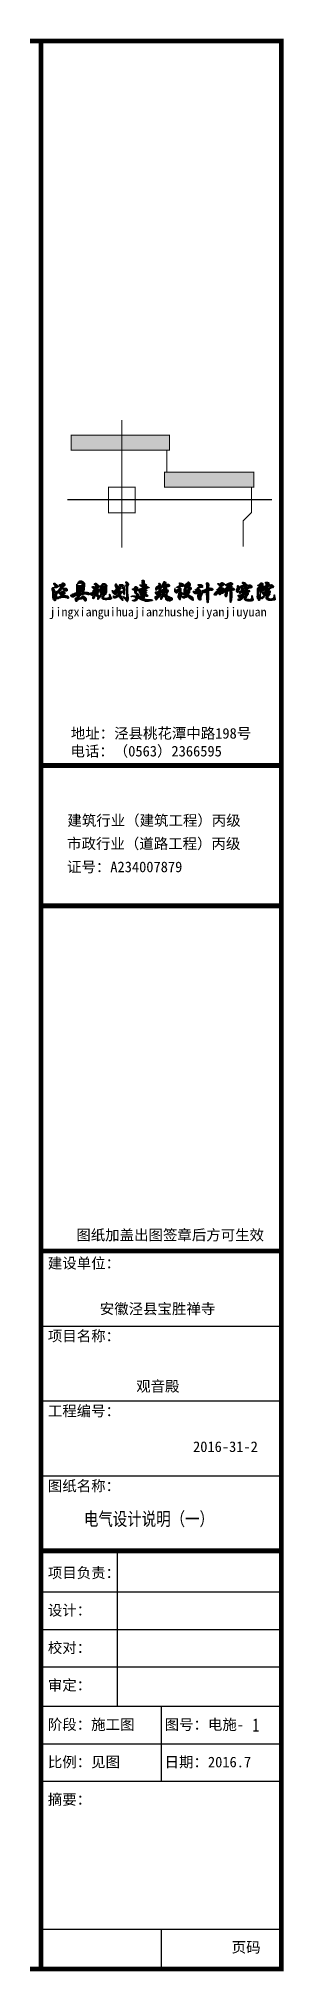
# Model space of a CAD drawing. Extents: x -137808 to 103746506, y -332957 to -111547.
# Drawn here: x -72690 to -67561, y -190916 to -150816 of the extents above; entities that cross this region are included whole.
import ezdxf

# ---------------------------------------------------------------- set-up
doc = ezdxf.new("R2010")
doc.units = 0
doc.header["$LTSCALE"] = 25
doc.header["$MEASUREMENT"] = 0
doc.layers.get('0').update_dxf_attribs({"linetype": 'CONTINUOUS'})
doc.layers.add('PUB_TITLE', color=4, linetype='CONTINUOUS')
doc.styles.add('-楷体_GB2312', font='', dxfattribs={"width": 0.8})
doc.styles.add('仿宋', font='')
doc.styles.add('宋体', font='', dxfattribs={"width": 0.8})
doc.styles.get('-楷体_GB2312').set_extended_font_data('KaiTi_GB2312')
doc.styles.get('仿宋').set_extended_font_data('FangSong')
doc.styles.get('宋体').set_extended_font_data('SimSun')

msp = doc.modelspace()

# ---------------------------------------------------------------- texts
at = {"style": '-楷体_GB2312', "width": 0.8}
for s, height, p in [('电气设计说明（一）', 275.2, (-71748, -181667)), ('1', 275, (-68249, -185942))]:
    msp.add_text(s, height=height, dxfattribs=at).set_placement(p)

# ---------------------------------------------------------------- blocks, each defined once
blk = doc.blocks.new('tjnhty')
h = blk.add_hatch(color=256)
h.paths.add_polyline_path([(1269236, -1740829), (1268183, -1740829), (1268183, -1741139), (1269236, -1741139)])
h.paths.add_polyline_path([(1270227, -1740829), (1269236, -1740829), (1269236, -1741139), (1270227, -1741139)])
h.paths.add_polyline_path([(1271982, -1741597), (1270122, -1741597), (1270122, -1741907), (1271982, -1741907)])
h = blk.add_hatch(color=256)
h.paths.add_polyline_path([(1268051, -1743938), (1268051, -1743932), (1268050, -1743926), (1268049, -1743920), (1268046, -1743914), (1268044, -1743911), (1268042, -1743907), (1268039, -1743905), (1268035, -1743902), (1268030, -1743900), (1268025, -1743898), (1268014, -1743897), (1268009, -1743896), (1268007, -1743896), (1268004, -1743897), (1268003, -1743898), (1268001, -1743900), (1267998, -1743904), (1267996, -1743911), (1267994, -1743913), (1267991, -1743915), (1267986, -1743918), (1267979, -1743920), (1267973, -1743922), (1267960, -1743925), (1267949, -1743928), (1267944, -1743930), (1267939, -1743934), (1267935, -1743939), (1267932, -1743945), (1267927, -1743958), (1267925, -1743965), (1267922, -1743971), (1267922, -1743973), (1267922, -1743974), (1267924, -1743973), (1267925, -1743971), (1267928, -1743964), (1267929, -1743961), (1267931, -1743958), (1267934, -1743956), (1267936, -1743955), (1267939, -1743956), (1267941, -1743958), (1267945, -1743963), (1267947, -1743965), (1267950, -1743966), (1267953, -1743966), (1267956, -1743966), (1267960, -1743965), (1267962, -1743965), (1267964, -1743965), (1267967, -1743966), (1267969, -1743967), (1267969, -1743969), (1267969, -1743972), (1267967, -1743976), (1267959, -1743993), (1267955, -1744000), (1267950, -1744007), (1267940, -1744019), (1267935, -1744025), (1267930, -1744032), (1267922, -1744047), (1267920, -1744051), (1267917, -1744054), (1267914, -1744056), (1267910, -1744057), (1267905, -1744057), (1267904, -1744058), (1267903, -1744059), (1267902, -1744061), (1267902, -1744065), (1267900, -1744067), (1267899, -1744069), (1267895, -1744073), (1267894, -1744077), (1267895, -1744081), (1267895, -1744085), (1267895, -1744089), (1267892, -1744095), (1267891, -1744098), (1267891, -1744101), (1267891, -1744103), (1267893, -1744105), (1267894, -1744106), (1267896, -1744108), (1267899, -1744108), (1267902, -1744107), (1267909, -1744103), (1267922, -1744093), (1267934, -1744082), (1267947, -1744067), (1267961, -1744050), (1267977, -1744032), (1267985, -1744022), (1267992, -1744013), (1268008, -1743988), (1268012, -1743983), (1268017, -1743977), (1268022, -1743972), (1268027, -1743968), (1268038, -1743961), (1268043, -1743957), (1268047, -1743953), (1268049, -1743949), (1268050, -1743946)])
h.paths.add_polyline_path([(1268102, -1744038), (1268102, -1744035), (1268101, -1744032), (1268099, -1744029), (1268098, -1744026), (1268094, -1744021), (1268091, -1744016), (1268086, -1744010), (1268084, -1744008), (1268081, -1744006), (1268079, -1744005), (1268077, -1744004), (1268074, -1744003), (1268072, -1744002), (1268069, -1744002), (1268067, -1744001), (1268061, -1744001), (1268055, -1744001), (1268050, -1744002), (1268045, -1744002), (1268040, -1744003), (1268031, -1744005), (1268017, -1744007), (1268004, -1744008), (1268008, -1744015), (1268013, -1744025), (1268016, -1744030), (1268019, -1744035), (1268022, -1744038), (1268025, -1744041), (1268031, -1744047), (1268036, -1744051), (1268039, -1744053), (1268042, -1744055), (1268046, -1744058), (1268051, -1744059), (1268056, -1744061), (1268061, -1744062), (1268071, -1744064), (1268076, -1744065), (1268081, -1744065), (1268085, -1744065), (1268088, -1744064), (1268091, -1744063), (1268095, -1744062), (1268097, -1744060), (1268099, -1744058), (1268101, -1744055), (1268102, -1744052), (1268103, -1744049), (1268103, -1744045), (1268103, -1744042)])
h.paths.add_polyline_path([(1267867, -1744220), (1267872, -1744180), (1267884, -1744123), (1267885, -1744116), (1267885, -1744113), (1267883, -1744110), (1267877, -1744104), (1267876, -1744102), (1267876, -1744099), (1267877, -1744094), (1267877, -1744089), (1267877, -1744085), (1267880, -1744080), (1267881, -1744078), (1267881, -1744075), (1267880, -1744073), (1267877, -1744071), (1267875, -1744070), (1267873, -1744071), (1267871, -1744074), (1267870, -1744078), (1267867, -1744098), (1267864, -1744111), (1267861, -1744122), (1267854, -1744139), (1267847, -1744155), (1267844, -1744164), (1267842, -1744174), (1267839, -1744191), (1267836, -1744198), (1267834, -1744200), (1267831, -1744201), (1267828, -1744201), (1267825, -1744201), (1267823, -1744198), (1267822, -1744194), (1267824, -1744183), (1267825, -1744169), (1267824, -1744156), (1267823, -1744145), (1267823, -1744134), (1267825, -1744126), (1267828, -1744119), (1267835, -1744104), (1267841, -1744088), (1267843, -1744079), (1267843, -1744071), (1267842, -1744062), (1267839, -1744054), (1267836, -1744046), (1267832, -1744038), (1267813, -1744010), (1267810, -1744005), (1267810, -1744000), (1267811, -1743999), (1267815, -1743998), (1267823, -1743997), (1267835, -1743995), (1267840, -1743995), (1267845, -1743995), (1267852, -1743998), (1267858, -1744000), (1267863, -1744000), (1267867, -1743999), (1267878, -1743995), (1267886, -1743993), (1267893, -1743990), (1267898, -1743985), (1267901, -1743979), (1267902, -1743974), (1267902, -1743968), (1267899, -1743957), (1267896, -1743949), (1267891, -1743942), (1267886, -1743935), (1267880, -1743929), (1267867, -1743918), (1267853, -1743909), (1267843, -1743903), (1267831, -1743899), (1267828, -1743899), (1267824, -1743900), (1267822, -1743902), (1267822, -1743906), (1267822, -1743909), (1267824, -1743916), (1267834, -1743935), (1267837, -1743943), (1267842, -1743950), (1267851, -1743959), (1267854, -1743963), (1267855, -1743965), (1267855, -1743967), (1267853, -1743971), (1267849, -1743975), (1267840, -1743983), (1267835, -1743986), (1267830, -1743988), (1267822, -1743990), (1267814, -1743991), (1267806, -1743993), (1267799, -1743997), (1267794, -1744001), (1267791, -1744007), (1267789, -1744013), (1267788, -1744019), (1267789, -1744033), (1267791, -1744045), (1267794, -1744057), (1267803, -1744087), (1267805, -1744102), (1267806, -1744117), (1267804, -1744135), (1267802, -1744153), (1267801, -1744165), (1267800, -1744178), (1267802, -1744197), (1267807, -1744216), (1267812, -1744230), (1267819, -1744243), (1267826, -1744252), (1267830, -1744256), (1267835, -1744260), (1267843, -1744264), (1267848, -1744265), (1267851, -1744265), (1267854, -1744263), (1267856, -1744260), (1267860, -1744254), (1267863, -1744245), (1267865, -1744236)])
h = blk.add_hatch(color=256)
h.paths.add_polyline_path([(1268459, -1743967), (1268463, -1743942), (1268464, -1743922), (1268464, -1743914), (1268463, -1743906), (1268460, -1743900), (1268456, -1743894), (1268448, -1743884), (1268436, -1743874), (1268424, -1743865), (1268411, -1743856), (1268398, -1743851), (1268388, -1743850), (1268381, -1743849), (1268376, -1743850), (1268366, -1743855), (1268353, -1743862), (1268346, -1743867), (1268339, -1743875), (1268331, -1743886), (1268328, -1743892), (1268325, -1743898), (1268324, -1743902), (1268324, -1743906), (1268326, -1743906), (1268333, -1743906), (1268339, -1743904), (1268351, -1743903), (1268360, -1743903), (1268365, -1743904), (1268374, -1743906), (1268377, -1743905), (1268380, -1743903), (1268384, -1743899), (1268391, -1743890), (1268397, -1743887), (1268401, -1743886), (1268404, -1743886), (1268406, -1743888), (1268408, -1743891), (1268410, -1743898), (1268410, -1743906), (1268412, -1743927), (1268411, -1743948), (1268411, -1743954), (1268410, -1743959), (1268407, -1743963), (1268406, -1743962), (1268404, -1743961), (1268401, -1743956), (1268397, -1743951), (1268393, -1743948), (1268385, -1743947), (1268370, -1743947), (1268358, -1743949), (1268348, -1743950), (1268343, -1743951), (1268338, -1743953), (1268334, -1743954), (1268332, -1743952), (1268331, -1743949), (1268327, -1743944), (1268324, -1743940), (1268313, -1743926), (1268310, -1743922), (1268306, -1743920), (1268303, -1743920), (1268301, -1743921), (1268299, -1743925), (1268300, -1743933), (1268301, -1743941), (1268301, -1743960), (1268301, -1743986), (1268300, -1744010), (1268300, -1744037), (1268299, -1744053), (1268299, -1744061), (1268300, -1744071), (1268302, -1744084), (1268301, -1744089), (1268299, -1744093), (1268294, -1744095), (1268275, -1744103), (1268260, -1744109), (1268245, -1744114), (1268231, -1744119), (1268218, -1744125), (1268205, -1744133), (1268200, -1744136), (1268199, -1744138), (1268200, -1744138), (1268208, -1744135), (1268231, -1744126), (1268251, -1744118), (1268266, -1744114), (1268275, -1744112), (1268286, -1744108), (1268296, -1744102), (1268300, -1744101), (1268302, -1744101), (1268303, -1744102), (1268304, -1744107), (1268306, -1744112), (1268309, -1744116), (1268311, -1744119), (1268312, -1744122), (1268310, -1744124), (1268308, -1744125), (1268301, -1744126), (1268285, -1744126), (1268271, -1744128), (1268251, -1744135), (1268226, -1744139), (1268218, -1744142), (1268210, -1744146), (1268198, -1744152), (1268195, -1744153), (1268192, -1744153), (1268190, -1744152), (1268189, -1744150), (1268189, -1744143), (1268186, -1744140), (1268184, -1744141), (1268182, -1744142), (1268178, -1744149), (1268175, -1744155), (1268177, -1744162), (1268178, -1744167), (1268182, -1744171), (1268187, -1744175), (1268191, -1744180), (1268197, -1744186), (1268206, -1744189), (1268216, -1744191), (1268223, -1744190), (1268229, -1744189), (1268241, -1744184), (1268252, -1744177), (1268261, -1744170), (1268277, -1744163), (1268294, -1744155), (1268308, -1744152), (1268313, -1744152), (1268317, -1744154), (1268319, -1744156), (1268320, -1744159), (1268319, -1744164), (1268317, -1744169), (1268310, -1744179), (1268305, -1744190), (1268302, -1744199), (1268300, -1744203), (1268296, -1744205), (1268287, -1744206), (1268281, -1744208), (1268277, -1744213), (1268273, -1744219), (1268270, -1744225), (1268269, -1744230), (1268272, -1744243), (1268275, -1744261), (1268278, -1744267), (1268282, -1744272), (1268287, -1744278), (1268291, -1744279), (1268296, -1744279), (1268298, -1744278), (1268300, -1744276), (1268303, -1744270), (1268311, -1744259), (1268319, -1744252), (1268328, -1744247), (1268338, -1744243), (1268348, -1744241), (1268373, -1744234), (1268391, -1744230), (1268405, -1744228), (1268419, -1744227), (1268437, -1744228), (1268443, -1744230), (1268445, -1744232), (1268447, -1744235), (1268450, -1744241), (1268458, -1744254), (1268464, -1744262), (1268471, -1744269), (1268477, -1744272), (1268483, -1744273), (1268487, -1744270), (1268491, -1744266), (1268494, -1744258), (1268496, -1744250), (1268497, -1744238), (1268496, -1744226), (1268492, -1744217), (1268487, -1744208), (1268482, -1744200), (1268475, -1744192), (1268463, -1744182), (1268448, -1744173), (1268439, -1744169), (1268431, -1744166), (1268418, -1744162), (1268413, -1744161), (1268411, -1744161), (1268409, -1744161), (1268408, -1744164), (1268408, -1744168), (1268411, -1744172), (1268413, -1744176), (1268414, -1744182), (1268415, -1744186), (1268418, -1744191), (1268423, -1744196), (1268422, -1744197), (1268418, -1744197), (1268408, -1744197), (1268396, -1744197), (1268387, -1744198), (1268371, -1744202), (1268361, -1744204), (1268352, -1744205), (1268348, -1744205), (1268344, -1744206), (1268339, -1744209), (1268339, -1744206), (1268342, -1744201), (1268347, -1744194), (1268350, -1744189), (1268355, -1744176), (1268359, -1744170), (1268364, -1744166), (1268368, -1744160), (1268369, -1744153), (1268368, -1744149), (1268366, -1744144), (1268364, -1744140), (1268365, -1744139), (1268367, -1744138), (1268372, -1744138), (1268384, -1744136), (1268398, -1744134), (1268416, -1744133), (1268437, -1744133), (1268465, -1744132), (1268489, -1744131), (1268506, -1744133), (1268517, -1744136), (1268529, -1744139), (1268540, -1744142), (1268550, -1744141), (1268555, -1744140), (1268559, -1744138), (1268563, -1744133), (1268565, -1744128), (1268565, -1744124), (1268564, -1744118), (1268561, -1744114), (1268554, -1744105), (1268548, -1744100), (1268541, -1744096), (1268531, -1744091), (1268517, -1744089), (1268497, -1744090), (1268481, -1744090), (1268473, -1744091), (1268465, -1744093), (1268456, -1744096), (1268451, -1744097), (1268447, -1744096), (1268445, -1744094), (1268443, -1744091), (1268443, -1744087), (1268445, -1744078), (1268448, -1744066), (1268452, -1744019), (1268455, -1743993)])
h.paths.add_polyline_path([(1268341, -1743994), (1268344, -1743994), (1268347, -1743995), (1268349, -1743995), (1268352, -1743995), (1268354, -1743996), (1268355, -1743996), (1268357, -1743996), (1268359, -1743997), (1268360, -1743998), (1268361, -1743998), (1268361, -1743999), (1268361, -1744000), (1268359, -1744001), (1268358, -1744002), (1268353, -1744004), (1268351, -1744005), (1268350, -1744006), (1268349, -1744006), (1268349, -1744007), (1268348, -1744007), (1268347, -1744009), (1268346, -1744011), (1268344, -1744012), (1268343, -1744013), (1268342, -1744014), (1268340, -1744016), (1268339, -1744016), (1268337, -1744016), (1268336, -1744015), (1268336, -1744014), (1268337, -1744014), (1268337, -1744013), (1268338, -1744012), (1268338, -1744011), (1268339, -1744011), (1268339, -1744010), (1268339, -1744007), (1268339, -1744004), (1268340, -1744003), (1268340, -1744001), (1268340, -1744000), (1268341, -1743998), (1268341, -1743997), (1268341, -1743996), (1268341, -1743995)], flags=16)
h.paths.add_polyline_path([(1268349, -1744015), (1268353, -1744013), (1268360, -1744009), (1268367, -1744004), (1268373, -1744000), (1268376, -1743999), (1268379, -1743997), (1268383, -1743995), (1268387, -1743994), (1268391, -1743993), (1268395, -1743991), (1268398, -1743990), (1268402, -1743988), (1268405, -1743986), (1268406, -1743986), (1268408, -1743986), (1268408, -1743987), (1268408, -1743989), (1268408, -1743990), (1268407, -1743997), (1268407, -1744000), (1268407, -1744004), (1268407, -1744009), (1268406, -1744013), (1268406, -1744017), (1268405, -1744021), (1268405, -1744023), (1268405, -1744026), (1268405, -1744028), (1268405, -1744031), (1268405, -1744033), (1268405, -1744035), (1268404, -1744033), (1268403, -1744032), (1268402, -1744031), (1268401, -1744030), (1268400, -1744028), (1268398, -1744026), (1268396, -1744024), (1268392, -1744021), (1268390, -1744020), (1268388, -1744019), (1268385, -1744018), (1268383, -1744018), (1268382, -1744018), (1268380, -1744019), (1268379, -1744020), (1268377, -1744021), (1268374, -1744022), (1268372, -1744022), (1268370, -1744023), (1268366, -1744023), (1268361, -1744024), (1268359, -1744025), (1268356, -1744026), (1268354, -1744027), (1268353, -1744027), (1268351, -1744027), (1268350, -1744027), (1268346, -1744027), (1268344, -1744027), (1268342, -1744027), (1268339, -1744028), (1268338, -1744028), (1268337, -1744028), (1268336, -1744027), (1268337, -1744026), (1268338, -1744024), (1268340, -1744022), (1268342, -1744020), (1268344, -1744018)], flags=16)
h.paths.add_polyline_path([(1268342, -1744068), (1268344, -1744068), (1268345, -1744068), (1268346, -1744069), (1268346, -1744070), (1268346, -1744071), (1268345, -1744072), (1268344, -1744072), (1268343, -1744073), (1268342, -1744074), (1268342, -1744074), (1268341, -1744074), (1268341, -1744075), (1268340, -1744075), (1268339, -1744077), (1268338, -1744078), (1268337, -1744078), (1268335, -1744079), (1268334, -1744078), (1268334, -1744077), (1268333, -1744075), (1268333, -1744074), (1268333, -1744072), (1268333, -1744071), (1268333, -1744070), (1268333, -1744069), (1268333, -1744068), (1268333, -1744068), (1268334, -1744068), (1268335, -1744068), (1268337, -1744067)], flags=16)
h.paths.add_polyline_path([(1268366, -1744078), (1268368, -1744077), (1268371, -1744076), (1268376, -1744075), (1268379, -1744074), (1268381, -1744073), (1268382, -1744072), (1268384, -1744071), (1268386, -1744069), (1268389, -1744066), (1268393, -1744064), (1268397, -1744062), (1268399, -1744060), (1268401, -1744058), (1268403, -1744056), (1268405, -1744056), (1268405, -1744056), (1268405, -1744057), (1268405, -1744060), (1268404, -1744063), (1268404, -1744065), (1268405, -1744076), (1268406, -1744081), (1268406, -1744084), (1268406, -1744086), (1268405, -1744088), (1268405, -1744090), (1268406, -1744095), (1268406, -1744099), (1268406, -1744102), (1268405, -1744103), (1268404, -1744104), (1268403, -1744105), (1268400, -1744105), (1268397, -1744106), (1268389, -1744107), (1268384, -1744107), (1268379, -1744108), (1268374, -1744109), (1268366, -1744111), (1268357, -1744113), (1268354, -1744114), (1268351, -1744115), (1268345, -1744116), (1268342, -1744116), (1268341, -1744116), (1268340, -1744115), (1268341, -1744113), (1268340, -1744112), (1268339, -1744111), (1268337, -1744108), (1268337, -1744106), (1268337, -1744104), (1268337, -1744102), (1268336, -1744100), (1268336, -1744098), (1268335, -1744097), (1268336, -1744095), (1268336, -1744094), (1268336, -1744093), (1268335, -1744091), (1268335, -1744090), (1268335, -1744089), (1268336, -1744089), (1268339, -1744088), (1268342, -1744087), (1268352, -1744084), (1268356, -1744083), (1268360, -1744082)], flags=16)
h = blk.add_hatch(color=256)
h.paths.add_polyline_path([(1268743, -1744089), (1268745, -1744080), (1268746, -1744076), (1268749, -1744073), (1268751, -1744071), (1268754, -1744070), (1268761, -1744069), (1268771, -1744066), (1268776, -1744063), (1268780, -1744060), (1268782, -1744058), (1268783, -1744055), (1268781, -1744051), (1268775, -1744042), (1268770, -1744035), (1268763, -1744028), (1268761, -1744025), (1268757, -1744024), (1268755, -1744024), (1268751, -1744025), (1268743, -1744027), (1268738, -1744027), (1268734, -1744026), (1268732, -1744025), (1268731, -1744023), (1268731, -1744021), (1268731, -1744018), (1268732, -1744014), (1268735, -1744008), (1268739, -1744001), (1268742, -1743997), (1268746, -1743993), (1268755, -1743987), (1268760, -1743983), (1268766, -1743977), (1268768, -1743974), (1268768, -1743970), (1268768, -1743964), (1268767, -1743960), (1268765, -1743957), (1268762, -1743953), (1268757, -1743951), (1268747, -1743945), (1268741, -1743941), (1268737, -1743936), (1268733, -1743927), (1268730, -1743923), (1268726, -1743919), (1268717, -1743912), (1268707, -1743907), (1268697, -1743903), (1268689, -1743903), (1268681, -1743905), (1268675, -1743909), (1268670, -1743914), (1268668, -1743917), (1268667, -1743921), (1268667, -1743928), (1268668, -1743933), (1268670, -1743936), (1268672, -1743933), (1268674, -1743932), (1268676, -1743931), (1268682, -1743930), (1268689, -1743930), (1268692, -1743931), (1268694, -1743932), (1268696, -1743934), (1268698, -1743937), (1268699, -1743940), (1268699, -1743944), (1268697, -1743952), (1268696, -1743959), (1268692, -1743965), (1268688, -1743968), (1268684, -1743970), (1268680, -1743972), (1268675, -1743974), (1268668, -1743975), (1268661, -1743975), (1268651, -1743973), (1268638, -1743970), (1268632, -1743970), (1268629, -1743971), (1268627, -1743972), (1268625, -1743975), (1268623, -1743980), (1268623, -1743986), (1268624, -1743989), (1268625, -1743993), (1268628, -1743997), (1268632, -1744001), (1268640, -1744007), (1268650, -1744013), (1268656, -1744017), (1268662, -1744020), (1268666, -1744021), (1268669, -1744024), (1268670, -1744026), (1268669, -1744028), (1268668, -1744030), (1268665, -1744033), (1268660, -1744037), (1268656, -1744042), (1268646, -1744054), (1268637, -1744063), (1268635, -1744065), (1268633, -1744068), (1268633, -1744070), (1268633, -1744071), (1268635, -1744072), (1268637, -1744072), (1268640, -1744070), (1268642, -1744068), (1268651, -1744061), (1268663, -1744050), (1268669, -1744045), (1268676, -1744043), (1268678, -1744042), (1268680, -1744042), (1268681, -1744044), (1268681, -1744047), (1268681, -1744051), (1268680, -1744055), (1268676, -1744062), (1268672, -1744066), (1268667, -1744069), (1268643, -1744085), (1268629, -1744092), (1268621, -1744096), (1268614, -1744101), (1268609, -1744105), (1268607, -1744106), (1268604, -1744107), (1268600, -1744105), (1268597, -1744103), (1268593, -1744103), (1268591, -1744104), (1268588, -1744107), (1268583, -1744112), (1268582, -1744117), (1268582, -1744122), (1268582, -1744127), (1268584, -1744132), (1268586, -1744136), (1268590, -1744140), (1268596, -1744147), (1268600, -1744150), (1268604, -1744152), (1268609, -1744154), (1268614, -1744154), (1268621, -1744155), (1268628, -1744154), (1268638, -1744152), (1268644, -1744151), (1268648, -1744148), (1268651, -1744146), (1268653, -1744145), (1268655, -1744146), (1268656, -1744148), (1268655, -1744150), (1268653, -1744154), (1268646, -1744166), (1268641, -1744174), (1268637, -1744178), (1268634, -1744183), (1268632, -1744190), (1268632, -1744195), (1268632, -1744200), (1268635, -1744211), (1268636, -1744218), (1268638, -1744222), (1268640, -1744225), (1268643, -1744226), (1268646, -1744225), (1268649, -1744222), (1268659, -1744210), (1268669, -1744193), (1268678, -1744179), (1268684, -1744170), (1268689, -1744160), (1268691, -1744154), (1268692, -1744152), (1268693, -1744150), (1268696, -1744149), (1268698, -1744150), (1268699, -1744153), (1268705, -1744161), (1268715, -1744172), (1268719, -1744176), (1268723, -1744179), (1268728, -1744181), (1268734, -1744182), (1268738, -1744181), (1268740, -1744179), (1268742, -1744174), (1268744, -1744164), (1268744, -1744157), (1268743, -1744151), (1268739, -1744142), (1268738, -1744139), (1268737, -1744135), (1268738, -1744127), (1268741, -1744108)])
h.paths.add_polyline_path([(1268708, -1744106), (1268713, -1744097), (1268715, -1744092), (1268716, -1744090), (1268718, -1744088), (1268719, -1744087), (1268720, -1744085), (1268721, -1744084), (1268723, -1744083), (1268725, -1744083), (1268726, -1744082), (1268728, -1744081), (1268730, -1744080), (1268732, -1744079), (1268733, -1744079), (1268734, -1744081), (1268734, -1744083), (1268734, -1744084), (1268733, -1744085), (1268733, -1744086), (1268733, -1744086), (1268732, -1744088), (1268732, -1744091), (1268732, -1744093), (1268731, -1744095), (1268729, -1744099), (1268727, -1744102), (1268725, -1744106), (1268722, -1744113), (1268720, -1744116), (1268719, -1744117), (1268718, -1744118), (1268715, -1744122), (1268714, -1744124), (1268712, -1744124), (1268710, -1744125), (1268709, -1744124), (1268708, -1744124), (1268706, -1744123), (1268705, -1744122), (1268704, -1744120), (1268704, -1744119), (1268704, -1744117), (1268706, -1744111), (1268707, -1744109)], flags=16)
h.paths.add_polyline_path([(1268907, -1744121), (1268911, -1744106), (1268915, -1744084), (1268917, -1744061), (1268919, -1744033), (1268919, -1744001), (1268919, -1743987), (1268920, -1743973), (1268922, -1743961), (1268922, -1743956), (1268922, -1743950), (1268917, -1743940), (1268911, -1743928), (1268906, -1743923), (1268900, -1743918), (1268893, -1743913), (1268885, -1743910), (1268872, -1743906), (1268864, -1743904), (1268856, -1743904), (1268850, -1743905), (1268845, -1743907), (1268838, -1743911), (1268832, -1743916), (1268827, -1743922), (1268823, -1743928), (1268817, -1743944), (1268813, -1743950), (1268811, -1743952), (1268809, -1743954), (1268805, -1743955), (1268796, -1743955), (1268794, -1743955), (1268792, -1743958), (1268788, -1743962), (1268788, -1743965), (1268789, -1743967), (1268792, -1743973), (1268796, -1743979), (1268797, -1743982), (1268796, -1743986), (1268792, -1744000), (1268790, -1744013), (1268789, -1744027), (1268788, -1744053), (1268789, -1744071), (1268788, -1744086), (1268789, -1744095), (1268790, -1744100), (1268792, -1744105), (1268795, -1744109), (1268800, -1744112), (1268802, -1744114), (1268803, -1744116), (1268804, -1744118), (1268804, -1744121), (1268801, -1744127), (1268797, -1744134), (1268791, -1744141), (1268779, -1744155), (1268769, -1744168), (1268757, -1744184), (1268747, -1744196), (1268740, -1744203), (1268737, -1744208), (1268736, -1744215), (1268735, -1744227), (1268735, -1744231), (1268736, -1744234), (1268738, -1744236), (1268741, -1744237), (1268743, -1744236), (1268745, -1744235), (1268749, -1744231), (1268760, -1744221), (1268776, -1744203), (1268789, -1744189), (1268799, -1744175), (1268806, -1744165), (1268814, -1744155), (1268823, -1744145), (1268827, -1744139), (1268830, -1744132), (1268832, -1744128), (1268834, -1744124), (1268835, -1744123), (1268838, -1744123), (1268844, -1744123), (1268848, -1744123), (1268850, -1744125), (1268851, -1744128), (1268849, -1744139), (1268846, -1744147), (1268842, -1744155), (1268833, -1744171), (1268830, -1744177), (1268827, -1744184), (1268825, -1744194), (1268825, -1744201), (1268826, -1744207), (1268828, -1744213), (1268831, -1744219), (1268836, -1744225), (1268842, -1744231), (1268849, -1744235), (1268857, -1744237), (1268874, -1744241), (1268898, -1744245), (1268911, -1744246), (1268924, -1744245), (1268956, -1744242), (1268982, -1744239), (1268994, -1744237), (1269007, -1744234), (1269011, -1744232), (1269016, -1744229), (1269018, -1744226), (1269019, -1744223), (1269019, -1744219), (1269019, -1744215), (1269016, -1744208), (1269004, -1744183), (1268998, -1744171), (1268993, -1744159), (1268987, -1744135), (1268985, -1744131), (1268983, -1744128), (1268981, -1744127), (1268979, -1744127), (1268978, -1744129), (1268977, -1744131), (1268979, -1744137), (1268980, -1744141), (1268983, -1744153), (1268984, -1744161), (1268984, -1744168), (1268984, -1744174), (1268982, -1744180), (1268979, -1744186), (1268975, -1744190), (1268968, -1744197), (1268961, -1744202), (1268953, -1744205), (1268945, -1744207), (1268927, -1744209), (1268905, -1744211), (1268894, -1744212), (1268882, -1744212), (1268871, -1744210), (1268866, -1744208), (1268862, -1744205), (1268858, -1744200), (1268857, -1744195), (1268858, -1744187), (1268860, -1744180), (1268868, -1744155), (1268871, -1744145), (1268874, -1744142), (1268877, -1744140), (1268884, -1744140), (1268889, -1744140), (1268893, -1744139), (1268898, -1744137), (1268901, -1744133), (1268904, -1744127)])
h.paths.add_polyline_path([(1268874, -1744099), (1268872, -1744099), (1268871, -1744099), (1268869, -1744097), (1268863, -1744093), (1268856, -1744088), (1268855, -1744087), (1268854, -1744086), (1268854, -1744085), (1268854, -1744083), (1268857, -1744076), (1268859, -1744070), (1268860, -1744065), (1268863, -1744052), (1268865, -1744039), (1268869, -1744029), (1268872, -1744017), (1268873, -1744013), (1268874, -1744010), (1268876, -1744007), (1268878, -1744004), (1268879, -1744003), (1268879, -1744000), (1268878, -1743996), (1268877, -1743992), (1268876, -1743988), (1268874, -1743985), (1268872, -1743983), (1268869, -1743981), (1268867, -1743980), (1268863, -1743978), (1268859, -1743978), (1268854, -1743977), (1268849, -1743977), (1268844, -1743978), (1268840, -1743980), (1268837, -1743982), (1268835, -1743985), (1268833, -1743989), (1268831, -1743995), (1268831, -1743998), (1268831, -1744001), (1268832, -1744003), (1268834, -1744004), (1268836, -1744005), (1268837, -1744005), (1268838, -1744004), (1268840, -1744001), (1268841, -1744002), (1268841, -1744003), (1268842, -1744006), (1268842, -1744009), (1268842, -1744011), (1268841, -1744016), (1268839, -1744025), (1268836, -1744033), (1268834, -1744037), (1268833, -1744040), (1268833, -1744046), (1268833, -1744049), (1268832, -1744052), (1268831, -1744055), (1268830, -1744057), (1268827, -1744063), (1268826, -1744068), (1268826, -1744071), (1268825, -1744074), (1268823, -1744076), (1268821, -1744079), (1268819, -1744082), (1268819, -1744082), (1268819, -1744080), (1268819, -1744074), (1268818, -1744064), (1268817, -1744054), (1268818, -1744044), (1268818, -1744028), (1268818, -1744020), (1268819, -1744012), (1268820, -1744005), (1268821, -1744000), (1268823, -1743994), (1268824, -1743986), (1268824, -1743979), (1268822, -1743970), (1268821, -1743968), (1268820, -1743965), (1268818, -1743963), (1268819, -1743962), (1268820, -1743962), (1268821, -1743960), (1268823, -1743959), (1268826, -1743958), (1268831, -1743957), (1268834, -1743956), (1268836, -1743954), (1268840, -1743949), (1268842, -1743947), (1268844, -1743945), (1268848, -1743943), (1268854, -1743940), (1268859, -1743939), (1268864, -1743938), (1268869, -1743937), (1268873, -1743937), (1268875, -1743938), (1268876, -1743939), (1268878, -1743940), (1268879, -1743942), (1268880, -1743945), (1268881, -1743948), (1268883, -1743962), (1268884, -1743972), (1268885, -1743984), (1268884, -1744014), (1268884, -1744035), (1268883, -1744051), (1268882, -1744060), (1268882, -1744068), (1268882, -1744075), (1268882, -1744082), (1268881, -1744086), (1268880, -1744091), (1268879, -1744094), (1268878, -1744096), (1268877, -1744097), (1268875, -1744098)], flags=16)
h = blk.add_hatch(color=256)
h.paths.add_polyline_path([(1269192, -1744036), (1269200, -1744029), (1269208, -1744020), (1269211, -1744018), (1269213, -1744016), (1269213, -1744013), (1269213, -1744010), (1269213, -1744001), (1269210, -1743995), (1269207, -1743990), (1269204, -1743987), (1269200, -1743984), (1269195, -1743981), (1269190, -1743979), (1269184, -1743977), (1269176, -1743977), (1269173, -1743977), (1269171, -1743976), (1269168, -1743972), (1269165, -1743967), (1269161, -1743964), (1269148, -1743955), (1269140, -1743947), (1269135, -1743938), (1269128, -1743925), (1269125, -1743920), (1269122, -1743916), (1269120, -1743915), (1269117, -1743914), (1269115, -1743913), (1269114, -1743914), (1269112, -1743916), (1269108, -1743923), (1269105, -1743931), (1269102, -1743939), (1269100, -1743947), (1269100, -1743957), (1269102, -1743964), (1269107, -1743979), (1269113, -1743993), (1269116, -1744001), (1269120, -1744009), (1269123, -1744014), (1269124, -1744016), (1269124, -1744018), (1269122, -1744022), (1269119, -1744025), (1269100, -1744043), (1269080, -1744057), (1269074, -1744062), (1269068, -1744066), (1269063, -1744067), (1269059, -1744066), (1269055, -1744065), (1269051, -1744062), (1269045, -1744055), (1269043, -1744054), (1269041, -1744054), (1269039, -1744056), (1269039, -1744058), (1269040, -1744069), (1269040, -1744079), (1269041, -1744084), (1269044, -1744089), (1269052, -1744103), (1269061, -1744112), (1269073, -1744124), (1269082, -1744130), (1269092, -1744134), (1269099, -1744135), (1269107, -1744135), (1269111, -1744134), (1269115, -1744132), (1269120, -1744128), (1269126, -1744118), (1269131, -1744111), (1269137, -1744104), (1269142, -1744100), (1269145, -1744096), (1269146, -1744091), (1269148, -1744088), (1269150, -1744089), (1269151, -1744091), (1269152, -1744095), (1269157, -1744107), (1269160, -1744118), (1269161, -1744121), (1269161, -1744124), (1269160, -1744127), (1269154, -1744133), (1269143, -1744143), (1269128, -1744154), (1269115, -1744162), (1269099, -1744170), (1269091, -1744175), (1269083, -1744178), (1269080, -1744179), (1269077, -1744179), (1269074, -1744177), (1269073, -1744174), (1269073, -1744170), (1269072, -1744166), (1269070, -1744164), (1269067, -1744164), (1269066, -1744165), (1269064, -1744166), (1269063, -1744168), (1269062, -1744171), (1269061, -1744182), (1269060, -1744189), (1269061, -1744193), (1269062, -1744197), (1269066, -1744202), (1269070, -1744207), (1269073, -1744208), (1269077, -1744209), (1269086, -1744211), (1269098, -1744210), (1269110, -1744207), (1269122, -1744202), (1269135, -1744195), (1269150, -1744186), (1269158, -1744181), (1269164, -1744176), (1269170, -1744169), (1269173, -1744166), (1269175, -1744165), (1269178, -1744164), (1269179, -1744166), (1269180, -1744168), (1269184, -1744177), (1269190, -1744190), (1269196, -1744204), (1269201, -1744212), (1269207, -1744219), (1269220, -1744232), (1269236, -1744249), (1269246, -1744257), (1269248, -1744258), (1269251, -1744259), (1269253, -1744259), (1269255, -1744258), (1269257, -1744255), (1269257, -1744251), (1269257, -1744247), (1269257, -1744243), (1269254, -1744233), (1269250, -1744223), (1269244, -1744213), (1269234, -1744199), (1269224, -1744180), (1269216, -1744165), (1269211, -1744152), (1269207, -1744137), (1269206, -1744133), (1269208, -1744131), (1269211, -1744128), (1269219, -1744122), (1269227, -1744111), (1269231, -1744105), (1269234, -1744099), (1269236, -1744093), (1269236, -1744087), (1269236, -1744078), (1269234, -1744073), (1269230, -1744070), (1269225, -1744067), (1269219, -1744066), (1269214, -1744065), (1269210, -1744066), (1269202, -1744070), (1269198, -1744072), (1269195, -1744075), (1269194, -1744079), (1269193, -1744081), (1269191, -1744078), (1269188, -1744067), (1269186, -1744056), (1269186, -1744045), (1269187, -1744041), (1269189, -1744038)])
h.paths.add_polyline_path([(1269262, -1743945), (1269261, -1743942), (1269259, -1743939), (1269258, -1743936), (1269256, -1743934), (1269253, -1743931), (1269252, -1743930), (1269250, -1743929), (1269248, -1743928), (1269244, -1743927), (1269241, -1743927), (1269238, -1743926), (1269228, -1743925), (1269223, -1743925), (1269217, -1743925), (1269213, -1743926), (1269208, -1743927), (1269203, -1743928), (1269198, -1743929), (1269195, -1743930), (1269192, -1743931), (1269189, -1743932), (1269188, -1743933), (1269187, -1743934), (1269186, -1743935), (1269186, -1743936), (1269186, -1743937), (1269186, -1743939), (1269187, -1743941), (1269189, -1743946), (1269191, -1743949), (1269192, -1743951), (1269195, -1743954), (1269198, -1743957), (1269201, -1743960), (1269204, -1743963), (1269210, -1743967), (1269212, -1743968), (1269215, -1743970), (1269219, -1743971), (1269224, -1743972), (1269228, -1743973), (1269232, -1743974), (1269237, -1743974), (1269242, -1743974), (1269252, -1743974), (1269254, -1743974), (1269256, -1743973), (1269259, -1743973), (1269260, -1743972), (1269260, -1743972), (1269261, -1743970), (1269262, -1743968), (1269263, -1743966), (1269263, -1743964), (1269263, -1743961), (1269263, -1743957), (1269263, -1743954), (1269263, -1743951), (1269262, -1743948)])
h.paths.add_polyline_path([(1269303, -1744037), (1269303, -1744027), (1269301, -1744014), (1269300, -1744009), (1269299, -1744001), (1269300, -1743993), (1269301, -1743984), (1269302, -1743975), (1269304, -1743967), (1269306, -1743959), (1269308, -1743952), (1269310, -1743947), (1269310, -1743945), (1269309, -1743944), (1269308, -1743943), (1269308, -1743943), (1269306, -1743944), (1269304, -1743947), (1269302, -1743950), (1269300, -1743954), (1269298, -1743959), (1269296, -1743967), (1269293, -1743979), (1269290, -1743989), (1269288, -1743995), (1269287, -1743996), (1269286, -1743998), (1269284, -1743998), (1269282, -1743998), (1269277, -1743995), (1269271, -1743994), (1269263, -1743992), (1269257, -1743992), (1269251, -1743992), (1269249, -1743992), (1269248, -1743993), (1269247, -1743994), (1269246, -1743996), (1269246, -1743999), (1269247, -1744001), (1269249, -1744003), (1269251, -1744004), (1269255, -1744006), (1269259, -1744008), (1269264, -1744012), (1269265, -1744013), (1269267, -1744015), (1269268, -1744018), (1269269, -1744022), (1269271, -1744028), (1269271, -1744031), (1269270, -1744034), (1269268, -1744038), (1269265, -1744044), (1269261, -1744052), (1269258, -1744058), (1269257, -1744061), (1269256, -1744065), (1269256, -1744071), (1269257, -1744079), (1269259, -1744086), (1269264, -1744103), (1269269, -1744115), (1269273, -1744124), (1269278, -1744132), (1269281, -1744136), (1269282, -1744137), (1269284, -1744138), (1269286, -1744138), (1269288, -1744138), (1269290, -1744136), (1269291, -1744134), (1269293, -1744131), (1269295, -1744127), (1269296, -1744121), (1269297, -1744114), (1269301, -1744093), (1269301, -1744082), (1269302, -1744071), (1269303, -1744048)])
h.paths.add_polyline_path([(1269361, -1744006), (1269361, -1743992), (1269362, -1743978), (1269364, -1743965), (1269369, -1743953), (1269376, -1743940), (1269378, -1743934), (1269379, -1743928), (1269379, -1743922), (1269378, -1743917), (1269375, -1743910), (1269371, -1743904), (1269361, -1743895), (1269351, -1743885), (1269345, -1743882), (1269340, -1743879), (1269328, -1743877), (1269324, -1743877), (1269319, -1743877), (1269317, -1743879), (1269315, -1743881), (1269314, -1743885), (1269315, -1743890), (1269316, -1743891), (1269318, -1743892), (1269319, -1743892), (1269323, -1743892), (1269327, -1743893), (1269331, -1743898), (1269333, -1743903), (1269336, -1743912), (1269338, -1743920), (1269337, -1743928), (1269336, -1743936), (1269334, -1743948), (1269333, -1743966), (1269332, -1744001), (1269332, -1744043), (1269332, -1744079), (1269333, -1744115), (1269335, -1744163), (1269336, -1744186), (1269337, -1744194), (1269336, -1744200), (1269334, -1744205), (1269331, -1744208), (1269327, -1744210), (1269322, -1744211), (1269319, -1744210), (1269316, -1744208), (1269309, -1744203), (1269299, -1744197), (1269289, -1744192), (1269268, -1744182), (1269260, -1744178), (1269257, -1744177), (1269255, -1744177), (1269255, -1744179), (1269257, -1744183), (1269264, -1744193), (1269273, -1744205), (1269282, -1744214), (1269303, -1744233), (1269322, -1744256), (1269331, -1744265), (1269341, -1744274), (1269345, -1744278), (1269350, -1744279), (1269354, -1744278), (1269357, -1744275), (1269361, -1744269), (1269366, -1744258), (1269369, -1744246), (1269373, -1744228), (1269374, -1744212), (1269373, -1744193), (1269370, -1744174), (1269368, -1744140), (1269363, -1744109), (1269362, -1744085), (1269362, -1744061)])
h = blk.add_hatch(color=256)
h.paths.add_polyline_path([(1269747, -1744099), (1269746, -1744096), (1269744, -1744094), (1269742, -1744093), (1269732, -1744091), (1269723, -1744087), (1269719, -1744086), (1269717, -1744085), (1269717, -1744084), (1269718, -1744082), (1269722, -1744080), (1269726, -1744078), (1269731, -1744075), (1269738, -1744071), (1269743, -1744068), (1269747, -1744062), (1269751, -1744058), (1269753, -1744054), (1269757, -1744049), (1269756, -1744046), (1269752, -1744043), (1269747, -1744041), (1269739, -1744038), (1269734, -1744037), (1269729, -1744037), (1269723, -1744039), (1269717, -1744041), (1269711, -1744043), (1269707, -1744043), (1269705, -1744041), (1269706, -1744038), (1269708, -1744036), (1269714, -1744035), (1269717, -1744031), (1269725, -1744026), (1269731, -1744022), (1269741, -1744015), (1269751, -1744011), (1269760, -1744008), (1269766, -1744003), (1269769, -1744001), (1269773, -1744000), (1269782, -1743999), (1269790, -1743998), (1269795, -1743998), (1269801, -1743996), (1269803, -1743994), (1269804, -1743992), (1269802, -1743990), (1269798, -1743988), (1269788, -1743983), (1269776, -1743977), (1269763, -1743973), (1269754, -1743972), (1269750, -1743973), (1269747, -1743974), (1269741, -1743980), (1269738, -1743981), (1269735, -1743981), (1269733, -1743979), (1269733, -1743976), (1269735, -1743973), (1269741, -1743965), (1269745, -1743949), (1269748, -1743945), (1269750, -1743940), (1269749, -1743937), (1269748, -1743933), (1269744, -1743928), (1269739, -1743925), (1269731, -1743923), (1269722, -1743920), (1269717, -1743917), (1269714, -1743916), (1269711, -1743916), (1269704, -1743922), (1269701, -1743924), (1269700, -1743924), (1269699, -1743923), (1269699, -1743922), (1269697, -1743915), (1269696, -1743911), (1269697, -1743906), (1269699, -1743898), (1269700, -1743891), (1269700, -1743883), (1269700, -1743870), (1269699, -1743855), (1269698, -1743849), (1269696, -1743843), (1269693, -1743840), (1269689, -1743837), (1269681, -1743835), (1269672, -1743836), (1269666, -1743839), (1269662, -1743841), (1269659, -1743844), (1269659, -1743849), (1269661, -1743852), (1269662, -1743856), (1269664, -1743864), (1269663, -1743868), (1269660, -1743875), (1269660, -1743882), (1269660, -1743893), (1269660, -1743900), (1269662, -1743905), (1269663, -1743898), (1269664, -1743892), (1269664, -1743888), (1269665, -1743881), (1269667, -1743879), (1269670, -1743878), (1269671, -1743880), (1269670, -1743884), (1269670, -1743893), (1269669, -1743902), (1269669, -1743910), (1269668, -1743918), (1269668, -1743926), (1269669, -1743930), (1269666, -1743931), (1269663, -1743930), (1269658, -1743931), (1269654, -1743932), (1269647, -1743933), (1269637, -1743934), (1269629, -1743935), (1269622, -1743936), (1269619, -1743935), (1269616, -1743936), (1269614, -1743938), (1269614, -1743940), (1269616, -1743942), (1269620, -1743947), (1269626, -1743954), (1269630, -1743959), (1269634, -1743963), (1269640, -1743967), (1269648, -1743971), (1269653, -1743973), (1269659, -1743974), (1269664, -1743975), (1269665, -1743977), (1269667, -1743983), (1269667, -1743988), (1269666, -1743992), (1269663, -1743997), (1269657, -1744002), (1269650, -1744005), (1269642, -1744009), (1269630, -1744013), (1269619, -1744016), (1269605, -1744020), (1269587, -1744023), (1269576, -1744024), (1269572, -1744025), (1269567, -1744027), (1269563, -1744030), (1269558, -1744031), (1269554, -1744032), (1269552, -1744035), (1269551, -1744039), (1269554, -1744047), (1269558, -1744053), (1269562, -1744056), (1269567, -1744056), (1269577, -1744057), (1269585, -1744056), (1269594, -1744054), (1269605, -1744054), (1269611, -1744052), (1269616, -1744050), (1269625, -1744045), (1269632, -1744041), (1269645, -1744037), (1269649, -1744034), (1269652, -1744030), (1269656, -1744025), (1269659, -1744023), (1269661, -1744023), (1269664, -1744025), (1269665, -1744029), (1269665, -1744032), (1269666, -1744042), (1269665, -1744045), (1269663, -1744048), (1269654, -1744051), (1269644, -1744055), (1269635, -1744059), (1269628, -1744064), (1269619, -1744064), (1269612, -1744066), (1269604, -1744068), (1269601, -1744069), (1269598, -1744071), (1269596, -1744077), (1269596, -1744085), (1269597, -1744090), (1269601, -1744093), (1269606, -1744095), (1269610, -1744095), (1269621, -1744097), (1269625, -1744097), (1269629, -1744094), (1269634, -1744091), (1269646, -1744088), (1269655, -1744084), (1269660, -1744081), (1269664, -1744082), (1269667, -1744084), (1269668, -1744087), (1269667, -1744090), (1269663, -1744096), (1269656, -1744100), (1269648, -1744102), (1269640, -1744104), (1269634, -1744106), (1269628, -1744106), (1269624, -1744106), (1269620, -1744107), (1269617, -1744112), (1269616, -1744116), (1269616, -1744122), (1269617, -1744130), (1269619, -1744135), (1269622, -1744139), (1269627, -1744143), (1269634, -1744145), (1269637, -1744146), (1269641, -1744145), (1269644, -1744143), (1269651, -1744140), (1269656, -1744140), (1269659, -1744141), (1269659, -1744144), (1269657, -1744148), (1269654, -1744150), (1269650, -1744152), (1269640, -1744156), (1269631, -1744160), (1269621, -1744162), (1269615, -1744162), (1269607, -1744162), (1269602, -1744164), (1269599, -1744167), (1269598, -1744173), (1269598, -1744181), (1269598, -1744187), (1269599, -1744192), (1269601, -1744195), (1269598, -1744196), (1269594, -1744195), (1269589, -1744195), (1269580, -1744192), (1269576, -1744190), (1269575, -1744187), (1269576, -1744182), (1269578, -1744175), (1269579, -1744155), (1269579, -1744137), (1269578, -1744130), (1269575, -1744124), (1269572, -1744120), (1269565, -1744114), (1269558, -1744109), (1269553, -1744107), (1269549, -1744105), (1269541, -1744099), (1269537, -1744096), (1269533, -1744092), (1269533, -1744086), (1269535, -1744078), (1269539, -1744071), (1269542, -1744062), (1269545, -1744053), (1269547, -1744046), (1269550, -1744034), (1269554, -1744025), (1269559, -1744015), (1269562, -1744008), (1269564, -1743996), (1269564, -1743990), (1269562, -1743985), (1269559, -1743982), (1269555, -1743981), (1269541, -1743975), (1269533, -1743973), (1269525, -1743971), (1269521, -1743970), (1269518, -1743971), (1269517, -1743972), (1269516, -1743976), (1269514, -1743979), (1269512, -1743982), (1269509, -1743985), (1269505, -1743990), (1269501, -1743996), (1269497, -1744000), (1269492, -1744005), (1269481, -1744015), (1269478, -1744017), (1269474, -1744019), (1269468, -1744018), (1269461, -1744016), (1269460, -1744015), (1269458, -1744016), (1269457, -1744019), (1269456, -1744023), (1269459, -1744029), (1269465, -1744037), (1269471, -1744041), (1269479, -1744045), (1269486, -1744047), (1269494, -1744047), (1269499, -1744045), (1269503, -1744042), (1269506, -1744039), (1269510, -1744036), (1269512, -1744037), (1269512, -1744041), (1269511, -1744046), (1269510, -1744053), (1269510, -1744063), (1269507, -1744074), (1269506, -1744082), (1269508, -1744097), (1269511, -1744107), (1269515, -1744113), (1269519, -1744118), (1269525, -1744123), (1269529, -1744125), (1269536, -1744128), (1269542, -1744130), (1269545, -1744132), (1269547, -1744135), (1269548, -1744142), (1269547, -1744153), (1269547, -1744164), (1269547, -1744170), (1269547, -1744172), (1269546, -1744173), (1269540, -1744172), (1269528, -1744169), (1269514, -1744164), (1269504, -1744162), (1269494, -1744162), (1269477, -1744162), (1269465, -1744163), (1269452, -1744165), (1269445, -1744168), (1269436, -1744174), (1269433, -1744178), (1269432, -1744181), (1269432, -1744183), (1269435, -1744181), (1269437, -1744180), (1269440, -1744177), (1269447, -1744176), (1269453, -1744176), (1269462, -1744178), (1269470, -1744180), (1269484, -1744182), (1269499, -1744187), (1269510, -1744191), (1269521, -1744195), (1269530, -1744196), (1269534, -1744198), (1269536, -1744200), (1269536, -1744203), (1269534, -1744210), (1269530, -1744217), (1269524, -1744225), (1269519, -1744232), (1269515, -1744237), (1269510, -1744241), (1269501, -1744246), (1269495, -1744249), (1269484, -1744250), (1269472, -1744252), (1269464, -1744252), (1269460, -1744251), (1269458, -1744252), (1269456, -1744255), (1269457, -1744257), (1269460, -1744260), (1269467, -1744265), (1269475, -1744268), (1269484, -1744271), (1269496, -1744272), (1269506, -1744271), (1269515, -1744268), (1269522, -1744267), (1269529, -1744265), (1269536, -1744259), (1269545, -1744253), (1269551, -1744246), (1269557, -1744239), (1269562, -1744230), (1269565, -1744224), (1269566, -1744218), (1269568, -1744213), (1269571, -1744214), (1269574, -1744216), (1269581, -1744220), (1269588, -1744222), (1269609, -1744233), (1269628, -1744241), (1269649, -1744251), (1269670, -1744260), (1269704, -1744270), (1269729, -1744278), (1269741, -1744281), (1269754, -1744283), (1269769, -1744282), (1269787, -1744279), (1269806, -1744277), (1269828, -1744274), (1269860, -1744266), (1269869, -1744263), (1269872, -1744261), (1269875, -1744259), (1269875, -1744256), (1269875, -1744254), (1269872, -1744251), (1269868, -1744249), (1269857, -1744244), (1269845, -1744240), (1269833, -1744238), (1269821, -1744238), (1269799, -1744237), (1269780, -1744236), (1269759, -1744236), (1269734, -1744234), (1269712, -1744234), (1269704, -1744233), (1269696, -1744229), (1269693, -1744227), (1269693, -1744224), (1269694, -1744222), (1269697, -1744217), (1269698, -1744210), (1269698, -1744204), (1269702, -1744184), (1269704, -1744179), (1269706, -1744174), (1269711, -1744172), (1269719, -1744172), (1269728, -1744171), (1269735, -1744172), (1269744, -1744174), (1269750, -1744176), (1269759, -1744177), (1269765, -1744177), (1269770, -1744173), (1269774, -1744170), (1269776, -1744166), (1269776, -1744162), (1269773, -1744155), (1269767, -1744150), (1269760, -1744143), (1269753, -1744140), (1269748, -1744136), (1269742, -1744131), (1269734, -1744125), (1269731, -1744123), (1269728, -1744121), (1269728, -1744119), (1269730, -1744117), (1269733, -1744115), (1269737, -1744112), (1269740, -1744110), (1269743, -1744106), (1269746, -1744102)])
h.paths.add_polyline_path([(1269715, -1744145), (1269712, -1744145), (1269711, -1744146), (1269710, -1744144), (1269710, -1744142), (1269709, -1744141), (1269709, -1744140), (1269709, -1744138), (1269709, -1744136), (1269710, -1744135), (1269710, -1744132), (1269711, -1744131), (1269711, -1744129), (1269712, -1744127), (1269714, -1744126), (1269715, -1744126), (1269716, -1744127), (1269718, -1744128), (1269719, -1744129), (1269720, -1744130), (1269721, -1744132), (1269721, -1744133), (1269721, -1744135), (1269722, -1744136), (1269721, -1744138), (1269721, -1744140), (1269720, -1744141), (1269719, -1744143), (1269718, -1744144), (1269716, -1744145)], flags=16)
h.paths.add_polyline_path([(1269699, -1744019), (1269698, -1744018), (1269698, -1744016), (1269698, -1744015), (1269698, -1744014), (1269698, -1744013), (1269698, -1744012), (1269697, -1744010), (1269697, -1744009), (1269697, -1744008), (1269697, -1744007), (1269697, -1744006), (1269697, -1744004), (1269702, -1744002), (1269707, -1744001), (1269712, -1743999), (1269715, -1743998), (1269717, -1743997), (1269718, -1743996), (1269721, -1743995), (1269723, -1743994), (1269724, -1743994), (1269727, -1743994), (1269728, -1743994), (1269729, -1743995), (1269730, -1743995), (1269732, -1743996), (1269734, -1743997), (1269735, -1743998), (1269736, -1743999), (1269734, -1744000), (1269731, -1744001), (1269729, -1744001), (1269728, -1744002), (1269726, -1744003), (1269725, -1744004), (1269722, -1744006), (1269720, -1744007), (1269718, -1744008), (1269714, -1744010), (1269711, -1744012), (1269710, -1744013), (1269709, -1744014), (1269706, -1744015), (1269705, -1744016), (1269703, -1744017), (1269702, -1744018), (1269700, -1744019)], flags=16)
h.paths.add_polyline_path([(1269666, -1744187), (1269667, -1744188), (1269667, -1744189), (1269668, -1744190), (1269668, -1744191), (1269668, -1744195), (1269668, -1744199), (1269668, -1744201), (1269668, -1744203), (1269669, -1744207), (1269670, -1744215), (1269670, -1744217), (1269670, -1744218), (1269670, -1744220), (1269670, -1744222), (1269670, -1744223), (1269669, -1744225), (1269668, -1744225), (1269667, -1744224), (1269665, -1744224), (1269663, -1744222), (1269661, -1744220), (1269658, -1744218), (1269655, -1744217), (1269652, -1744216), (1269650, -1744216), (1269644, -1744215), (1269641, -1744214), (1269638, -1744213), (1269633, -1744211), (1269630, -1744209), (1269628, -1744208), (1269626, -1744208), (1269621, -1744206), (1269619, -1744206), (1269617, -1744204), (1269616, -1744203), (1269616, -1744202), (1269617, -1744201), (1269619, -1744200), (1269621, -1744199), (1269623, -1744198), (1269625, -1744197), (1269627, -1744197), (1269632, -1744196), (1269643, -1744193), (1269649, -1744192), (1269652, -1744191), (1269655, -1744190), (1269658, -1744188), (1269660, -1744188), (1269662, -1744187), (1269664, -1744187)], flags=16)
h.paths.add_polyline_path([(1269696, -1743960), (1269697, -1743959), (1269697, -1743959), (1269698, -1743959), (1269700, -1743959), (1269701, -1743960), (1269701, -1743961), (1269699, -1743962), (1269699, -1743962), (1269698, -1743963), (1269697, -1743964), (1269697, -1743963), (1269696, -1743961), (1269696, -1743961)], flags=16)
h = blk.add_hatch(color=256)
h.paths.add_polyline_path([(1270038, -1743986), (1270034, -1743982), (1270029, -1743979), (1270025, -1743976), (1270024, -1743974), (1270025, -1743972), (1270027, -1743971), (1270031, -1743966), (1270037, -1743961), (1270040, -1743958), (1270042, -1743955), (1270045, -1743948), (1270048, -1743943), (1270048, -1743936), (1270048, -1743929), (1270046, -1743925), (1270043, -1743922), (1270035, -1743917), (1270026, -1743913), (1270019, -1743907), (1270009, -1743904), (1270006, -1743903), (1270004, -1743904), (1270004, -1743906), (1270005, -1743909), (1270010, -1743916), (1270010, -1743921), (1270009, -1743926), (1270003, -1743936), (1269996, -1743947), (1269991, -1743953), (1269982, -1743960), (1269969, -1743971), (1269964, -1743976), (1269955, -1743980), (1269950, -1743984), (1269946, -1743992), (1269942, -1743998), (1269939, -1744008), (1269937, -1744014), (1269937, -1744022), (1269937, -1744028), (1269940, -1744035), (1269940, -1744039), (1269942, -1744041), (1269946, -1744043), (1269950, -1744043), (1269954, -1744042), (1269958, -1744037), (1269962, -1744033), (1269966, -1744029), (1269972, -1744025), (1269977, -1744020), (1269983, -1744015), (1269990, -1744011), (1269997, -1744009), (1270001, -1744007), (1270004, -1744007), (1270005, -1744008), (1270006, -1744010), (1270004, -1744016), (1270004, -1744020), (1270005, -1744025), (1270006, -1744035), (1270008, -1744042), (1270013, -1744049), (1270017, -1744056), (1270020, -1744061), (1270020, -1744065), (1270018, -1744066), (1270015, -1744066), (1270007, -1744066), (1270002, -1744066), (1269997, -1744068), (1269993, -1744071), (1269983, -1744076), (1269977, -1744080), (1269971, -1744084), (1269966, -1744086), (1269961, -1744088), (1269956, -1744087), (1269949, -1744087), (1269941, -1744087), (1269938, -1744087), (1269935, -1744088), (1269933, -1744090), (1269932, -1744094), (1269931, -1744101), (1269933, -1744107), (1269937, -1744113), (1269943, -1744125), (1269948, -1744130), (1269954, -1744135), (1269959, -1744137), (1269963, -1744137), (1269969, -1744137), (1269974, -1744135), (1269981, -1744131), (1269984, -1744128), (1269988, -1744126), (1269991, -1744127), (1269991, -1744130), (1269991, -1744133), (1269989, -1744138), (1269986, -1744143), (1269982, -1744151), (1269976, -1744158), (1269970, -1744162), (1269961, -1744169), (1269956, -1744173), (1269949, -1744177), (1269941, -1744179), (1269930, -1744184), (1269925, -1744186), (1269921, -1744191), (1269920, -1744197), (1269921, -1744205), (1269924, -1744214), (1269928, -1744222), (1269934, -1744230), (1269939, -1744237), (1269944, -1744242), (1269946, -1744243), (1269949, -1744244), (1269955, -1744241), (1269960, -1744240), (1269964, -1744236), (1269968, -1744230), (1269972, -1744225), (1269977, -1744219), (1269985, -1744210), (1269993, -1744203), (1270002, -1744196), (1270010, -1744192), (1270018, -1744186), (1270023, -1744180), (1270028, -1744174), (1270038, -1744162), (1270043, -1744154), (1270049, -1744146), (1270052, -1744139), (1270054, -1744135), (1270054, -1744133), (1270054, -1744131), (1270052, -1744130), (1270050, -1744130), (1270048, -1744130), (1270046, -1744132), (1270040, -1744136), (1270035, -1744141), (1270031, -1744143), (1270029, -1744144), (1270029, -1744141), (1270031, -1744136), (1270034, -1744126), (1270039, -1744118), (1270043, -1744111), (1270046, -1744106), (1270047, -1744100), (1270047, -1744094), (1270044, -1744088), (1270038, -1744079), (1270033, -1744074), (1270029, -1744071), (1270028, -1744069), (1270029, -1744068), (1270032, -1744067), (1270048, -1744064), (1270059, -1744060), (1270070, -1744060), (1270081, -1744059), (1270094, -1744058), (1270103, -1744055), (1270111, -1744052), (1270125, -1744046), (1270142, -1744042), (1270151, -1744039), (1270160, -1744037), (1270164, -1744036), (1270168, -1744034), (1270170, -1744031), (1270173, -1744026), (1270175, -1744020), (1270175, -1744014), (1270175, -1744009), (1270172, -1744004), (1270166, -1743995), (1270161, -1743987), (1270157, -1743981), (1270157, -1743978), (1270156, -1743973), (1270157, -1743970), (1270159, -1743969), (1270167, -1743970), (1270176, -1743970), (1270195, -1743970), (1270210, -1743968), (1270221, -1743966), (1270228, -1743963), (1270230, -1743961), (1270232, -1743958), (1270233, -1743954), (1270232, -1743950), (1270231, -1743946), (1270229, -1743943), (1270224, -1743938), (1270217, -1743932), (1270211, -1743930), (1270200, -1743930), (1270189, -1743930), (1270184, -1743930), (1270178, -1743931), (1270170, -1743934), (1270158, -1743937), (1270154, -1743939), (1270151, -1743940), (1270153, -1743936), (1270155, -1743931), (1270158, -1743928), (1270160, -1743922), (1270160, -1743920), (1270161, -1743913), (1270160, -1743903), (1270157, -1743895), (1270155, -1743889), (1270152, -1743886), (1270148, -1743884), (1270140, -1743880), (1270131, -1743875), (1270123, -1743873), (1270118, -1743872), (1270114, -1743873), (1270109, -1743875), (1270104, -1743879), (1270100, -1743888), (1270096, -1743896), (1270091, -1743908), (1270083, -1743926), (1270074, -1743944), (1270066, -1743960), (1270062, -1743968), (1270057, -1743975), (1270052, -1743980), (1270049, -1743987), (1270048, -1743990), (1270046, -1743992), (1270043, -1743992), (1270041, -1743989)])
h.paths.add_polyline_path([(1270056, -1744010), (1270062, -1744000), (1270066, -1743991), (1270070, -1743982), (1270075, -1743968), (1270081, -1743954), (1270089, -1743938), (1270092, -1743932), (1270094, -1743925), (1270097, -1743916), (1270101, -1743907), (1270103, -1743902), (1270106, -1743898), (1270108, -1743897), (1270111, -1743895), (1270113, -1743896), (1270116, -1743897), (1270119, -1743899), (1270120, -1743901), (1270121, -1743903), (1270121, -1743905), (1270121, -1743909), (1270120, -1743912), (1270118, -1743918), (1270115, -1743924), (1270112, -1743930), (1270110, -1743933), (1270106, -1743936), (1270101, -1743940), (1270099, -1743942), (1270097, -1743944), (1270096, -1743947), (1270095, -1743950), (1270092, -1743957), (1270092, -1743960), (1270092, -1743963), (1270092, -1743970), (1270092, -1743976), (1270092, -1743982), (1270095, -1743993), (1270097, -1743999), (1270098, -1744001), (1270099, -1744003), (1270101, -1744005), (1270102, -1744005), (1270104, -1744005), (1270106, -1744003), (1270109, -1744000), (1270116, -1743995), (1270118, -1743992), (1270121, -1743990), (1270123, -1743989), (1270125, -1743989), (1270128, -1743989), (1270130, -1743991), (1270132, -1743995), (1270133, -1743997), (1270133, -1744000), (1270133, -1744002), (1270133, -1744005), (1270131, -1744008), (1270129, -1744010), (1270125, -1744014), (1270119, -1744020), (1270112, -1744024), (1270106, -1744028), (1270099, -1744032), (1270085, -1744038), (1270074, -1744042), (1270063, -1744047), (1270045, -1744055), (1270036, -1744058), (1270034, -1744059), (1270032, -1744058), (1270032, -1744057), (1270034, -1744051), (1270037, -1744045), (1270043, -1744035), (1270050, -1744023)], flags=16)
h.paths.add_polyline_path([(1270194, -1744086), (1270200, -1744077), (1270202, -1744073), (1270204, -1744069), (1270204, -1744064), (1270204, -1744059), (1270204, -1744054), (1270202, -1744050), (1270200, -1744048), (1270198, -1744046), (1270191, -1744044), (1270186, -1744043), (1270181, -1744042), (1270166, -1744042), (1270160, -1744043), (1270154, -1744043), (1270150, -1744045), (1270146, -1744047), (1270140, -1744055), (1270134, -1744059), (1270128, -1744062), (1270125, -1744065), (1270122, -1744068), (1270117, -1744073), (1270110, -1744076), (1270104, -1744079), (1270102, -1744080), (1270100, -1744080), (1270096, -1744077), (1270093, -1744075), (1270090, -1744073), (1270084, -1744071), (1270076, -1744067), (1270074, -1744066), (1270071, -1744066), (1270065, -1744067), (1270061, -1744068), (1270059, -1744070), (1270058, -1744072), (1270058, -1744074), (1270060, -1744078), (1270065, -1744087), (1270066, -1744092), (1270069, -1744095), (1270071, -1744098), (1270074, -1744100), (1270075, -1744106), (1270076, -1744110), (1270074, -1744115), (1270074, -1744120), (1270074, -1744122), (1270073, -1744124), (1270069, -1744126), (1270065, -1744131), (1270062, -1744133), (1270059, -1744136), (1270058, -1744140), (1270058, -1744142), (1270058, -1744143), (1270060, -1744144), (1270062, -1744145), (1270064, -1744146), (1270066, -1744147), (1270067, -1744149), (1270067, -1744151), (1270066, -1744155), (1270064, -1744167), (1270060, -1744177), (1270059, -1744183), (1270056, -1744188), (1270054, -1744191), (1270052, -1744194), (1270051, -1744195), (1270050, -1744195), (1270047, -1744195), (1270045, -1744196), (1270043, -1744196), (1270043, -1744198), (1270042, -1744200), (1270041, -1744204), (1270041, -1744208), (1270042, -1744213), (1270040, -1744219), (1270040, -1744226), (1270040, -1744229), (1270041, -1744232), (1270042, -1744233), (1270043, -1744234), (1270047, -1744235), (1270051, -1744235), (1270055, -1744235), (1270058, -1744233), (1270060, -1744230), (1270067, -1744224), (1270072, -1744218), (1270076, -1744212), (1270081, -1744201), (1270087, -1744190), (1270092, -1744182), (1270093, -1744174), (1270094, -1744171), (1270096, -1744168), (1270098, -1744167), (1270100, -1744167), (1270104, -1744168), (1270108, -1744169), (1270111, -1744171), (1270116, -1744176), (1270119, -1744179), (1270121, -1744180), (1270123, -1744180), (1270127, -1744179), (1270136, -1744176), (1270139, -1744175), (1270141, -1744176), (1270141, -1744177), (1270141, -1744180), (1270139, -1744185), (1270139, -1744190), (1270139, -1744195), (1270143, -1744213), (1270143, -1744220), (1270144, -1744227), (1270147, -1744232), (1270150, -1744236), (1270156, -1744243), (1270164, -1744249), (1270170, -1744254), (1270177, -1744257), (1270185, -1744260), (1270194, -1744261), (1270218, -1744265), (1270228, -1744265), (1270234, -1744265), (1270238, -1744264), (1270253, -1744258), (1270263, -1744256), (1270267, -1744255), (1270272, -1744253), (1270282, -1744246), (1270285, -1744243), (1270288, -1744240), (1270291, -1744236), (1270292, -1744230), (1270292, -1744226), (1270291, -1744221), (1270289, -1744217), (1270286, -1744214), (1270281, -1744210), (1270277, -1744208), (1270273, -1744206), (1270264, -1744204), (1270252, -1744200), (1270240, -1744195), (1270217, -1744185), (1270197, -1744175), (1270180, -1744166), (1270175, -1744163), (1270172, -1744161), (1270170, -1744158), (1270170, -1744155), (1270170, -1744152), (1270171, -1744148), (1270176, -1744133), (1270179, -1744123), (1270180, -1744114), (1270184, -1744104), (1270188, -1744095)])
h.paths.add_polyline_path([(1270109, -1744098), (1270111, -1744098), (1270117, -1744099), (1270118, -1744099), (1270120, -1744099), (1270123, -1744099), (1270127, -1744098), (1270131, -1744097), (1270136, -1744095), (1270139, -1744094), (1270141, -1744093), (1270142, -1744092), (1270144, -1744091), (1270147, -1744089), (1270148, -1744089), (1270149, -1744089), (1270151, -1744089), (1270152, -1744089), (1270153, -1744090), (1270155, -1744091), (1270155, -1744092), (1270155, -1744093), (1270156, -1744095), (1270156, -1744098), (1270156, -1744101), (1270155, -1744109), (1270155, -1744114), (1270153, -1744119), (1270151, -1744126), (1270150, -1744129), (1270149, -1744133), (1270149, -1744137), (1270148, -1744140), (1270147, -1744149), (1270146, -1744154), (1270145, -1744156), (1270145, -1744157), (1270144, -1744158), (1270143, -1744158), (1270142, -1744157), (1270141, -1744156), (1270141, -1744155), (1270141, -1744153), (1270140, -1744151), (1270140, -1744149), (1270139, -1744148), (1270138, -1744147), (1270136, -1744146), (1270135, -1744144), (1270133, -1744142), (1270132, -1744140), (1270130, -1744139), (1270129, -1744138), (1270127, -1744137), (1270124, -1744135), (1270121, -1744134), (1270118, -1744132), (1270115, -1744131), (1270113, -1744130), (1270111, -1744130), (1270109, -1744130), (1270108, -1744129), (1270108, -1744129), (1270109, -1744124), (1270109, -1744119), (1270109, -1744113), (1270109, -1744109), (1270109, -1744107), (1270110, -1744105), (1270111, -1744102), (1270111, -1744101), (1270110, -1744100), (1270109, -1744098)], flags=16)
h.paths.add_polyline_path([(1270169, -1744175), (1270170, -1744173), (1270172, -1744173), (1270172, -1744173), (1270173, -1744174), (1270176, -1744176), (1270179, -1744179), (1270182, -1744181), (1270185, -1744183), (1270194, -1744189), (1270198, -1744191), (1270203, -1744195), (1270211, -1744202), (1270218, -1744207), (1270221, -1744209), (1270224, -1744212), (1270229, -1744217), (1270235, -1744222), (1270237, -1744224), (1270238, -1744225), (1270238, -1744226), (1270238, -1744227), (1270237, -1744228), (1270237, -1744228), (1270236, -1744229), (1270235, -1744229), (1270233, -1744230), (1270231, -1744230), (1270228, -1744230), (1270225, -1744230), (1270221, -1744230), (1270217, -1744230), (1270210, -1744230), (1270204, -1744229), (1270201, -1744228), (1270197, -1744228), (1270193, -1744226), (1270189, -1744225), (1270182, -1744221), (1270179, -1744220), (1270178, -1744219), (1270176, -1744219), (1270175, -1744218), (1270175, -1744216), (1270173, -1744214), (1270171, -1744210), (1270169, -1744204), (1270168, -1744201), (1270167, -1744198), (1270167, -1744197), (1270167, -1744195), (1270167, -1744192), (1270167, -1744184), (1270167, -1744181), (1270167, -1744179), (1270167, -1744178), (1270168, -1744177), (1270168, -1744176)], flags=16)
h = blk.add_hatch(color=256)
h.paths.add_polyline_path([(1270510, -1743965), (1270511, -1743963), (1270512, -1743962), (1270514, -1743958), (1270515, -1743954), (1270515, -1743951), (1270515, -1743945), (1270516, -1743939), (1270516, -1743936), (1270516, -1743933), (1270515, -1743929), (1270513, -1743925), (1270511, -1743921), (1270508, -1743917), (1270504, -1743913), (1270502, -1743911), (1270499, -1743910), (1270496, -1743908), (1270494, -1743908), (1270487, -1743906), (1270479, -1743903), (1270475, -1743902), (1270471, -1743901), (1270467, -1743901), (1270463, -1743901), (1270458, -1743901), (1270455, -1743901), (1270452, -1743900), (1270446, -1743897), (1270442, -1743896), (1270440, -1743895), (1270438, -1743895), (1270435, -1743895), (1270434, -1743895), (1270433, -1743896), (1270433, -1743897), (1270432, -1743898), (1270432, -1743901), (1270432, -1743905), (1270433, -1743909), (1270435, -1743914), (1270438, -1743920), (1270442, -1743928), (1270443, -1743932), (1270444, -1743935), (1270444, -1743938), (1270444, -1743940), (1270444, -1743941), (1270442, -1743944), (1270440, -1743945), (1270435, -1743949), (1270427, -1743954), (1270421, -1743959), (1270411, -1743966), (1270401, -1743972), (1270394, -1743976), (1270388, -1743979), (1270381, -1743982), (1270374, -1743985), (1270373, -1743986), (1270374, -1743987), (1270376, -1743988), (1270378, -1743989), (1270381, -1743989), (1270383, -1743989), (1270386, -1743988), (1270390, -1743988), (1270394, -1743988), (1270402, -1743988), (1270408, -1743988), (1270415, -1743986), (1270424, -1743984), (1270433, -1743982), (1270443, -1743980), (1270447, -1743979), (1270450, -1743978), (1270453, -1743976), (1270455, -1743975), (1270456, -1743974), (1270459, -1743970), (1270460, -1743968), (1270461, -1743967), (1270465, -1743967), (1270470, -1743967), (1270475, -1743967), (1270482, -1743969), (1270489, -1743969), (1270496, -1743969), (1270500, -1743969), (1270503, -1743968), (1270507, -1743967)], flags=17)
h.paths.add_polyline_path([(1270473, -1744041), (1270473, -1744035), (1270472, -1744029), (1270470, -1744023), (1270467, -1744018), (1270465, -1744014), (1270460, -1744010), (1270454, -1744007), (1270449, -1744006), (1270443, -1744004), (1270438, -1744004), (1270432, -1744005), (1270428, -1744006), (1270424, -1744009), (1270418, -1744014), (1270413, -1744019), (1270404, -1744028), (1270395, -1744035), (1270387, -1744042), (1270379, -1744046), (1270371, -1744048), (1270367, -1744049), (1270363, -1744049), (1270358, -1744048), (1270354, -1744046), (1270352, -1744044), (1270350, -1744041), (1270347, -1744036), (1270346, -1744031), (1270345, -1744023), (1270344, -1744008), (1270339, -1744010), (1270337, -1744013), (1270335, -1744016), (1270333, -1744024), (1270332, -1744032), (1270330, -1744041), (1270330, -1744049), (1270331, -1744058), (1270332, -1744066), (1270334, -1744074), (1270337, -1744080), (1270342, -1744086), (1270346, -1744090), (1270351, -1744093), (1270363, -1744098), (1270370, -1744100), (1270375, -1744101), (1270380, -1744100), (1270387, -1744097), (1270395, -1744092), (1270404, -1744082), (1270412, -1744076), (1270416, -1744072), (1270418, -1744071), (1270419, -1744073), (1270419, -1744076), (1270419, -1744089), (1270414, -1744119), (1270412, -1744141), (1270410, -1744150), (1270407, -1744160), (1270403, -1744170), (1270402, -1744181), (1270403, -1744189), (1270405, -1744197), (1270411, -1744211), (1270418, -1744223), (1270427, -1744232), (1270432, -1744236), (1270438, -1744239), (1270443, -1744240), (1270448, -1744241), (1270452, -1744241), (1270455, -1744238), (1270457, -1744235), (1270457, -1744232), (1270458, -1744215), (1270460, -1744207), (1270463, -1744198), (1270468, -1744186), (1270471, -1744174), (1270473, -1744164), (1270474, -1744153), (1270475, -1744141), (1270477, -1744129), (1270478, -1744124), (1270479, -1744122), (1270480, -1744122), (1270485, -1744122), (1270497, -1744126), (1270516, -1744131), (1270533, -1744137), (1270554, -1744147), (1270559, -1744150), (1270564, -1744154), (1270566, -1744157), (1270566, -1744160), (1270563, -1744162), (1270556, -1744167), (1270547, -1744172), (1270534, -1744177), (1270527, -1744179), (1270519, -1744179), (1270506, -1744178), (1270497, -1744177), (1270492, -1744176), (1270490, -1744176), (1270488, -1744177), (1270487, -1744180), (1270487, -1744184), (1270488, -1744187), (1270493, -1744192), (1270500, -1744197), (1270507, -1744201), (1270514, -1744204), (1270528, -1744204), (1270541, -1744203), (1270548, -1744202), (1270554, -1744200), (1270569, -1744194), (1270576, -1744192), (1270583, -1744189), (1270591, -1744182), (1270595, -1744180), (1270600, -1744179), (1270604, -1744179), (1270607, -1744181), (1270615, -1744187), (1270637, -1744203), (1270677, -1744232), (1270693, -1744243), (1270702, -1744248), (1270712, -1744251), (1270718, -1744253), (1270721, -1744252), (1270723, -1744251), (1270725, -1744248), (1270726, -1744244), (1270725, -1744234), (1270722, -1744220), (1270718, -1744206), (1270714, -1744200), (1270710, -1744195), (1270700, -1744185), (1270687, -1744178), (1270667, -1744168), (1270643, -1744155), (1270636, -1744152), (1270628, -1744148), (1270623, -1744147), (1270620, -1744145), (1270619, -1744142), (1270620, -1744139), (1270622, -1744131), (1270625, -1744121), (1270630, -1744112), (1270632, -1744108), (1270635, -1744105), (1270641, -1744104), (1270644, -1744102), (1270646, -1744099), (1270647, -1744092), (1270648, -1744079), (1270648, -1744070), (1270646, -1744066), (1270643, -1744063), (1270638, -1744059), (1270635, -1744055), (1270635, -1744053), (1270636, -1744051), (1270639, -1744047), (1270644, -1744044), (1270648, -1744042), (1270659, -1744039), (1270664, -1744037), (1270669, -1744034), (1270676, -1744028), (1270680, -1744023), (1270683, -1744019), (1270684, -1744012), (1270683, -1744006), (1270680, -1743999), (1270675, -1743995), (1270669, -1743993), (1270660, -1743993), (1270654, -1743992), (1270651, -1743991), (1270648, -1743990), (1270647, -1743987), (1270646, -1743983), (1270646, -1743977), (1270648, -1743971), (1270650, -1743966), (1270653, -1743961), (1270660, -1743952), (1270662, -1743945), (1270664, -1743934), (1270665, -1743928), (1270664, -1743922), (1270659, -1743912), (1270654, -1743904), (1270649, -1743901), (1270644, -1743897), (1270642, -1743893), (1270639, -1743889), (1270635, -1743885), (1270631, -1743882), (1270626, -1743881), (1270618, -1743880), (1270614, -1743881), (1270609, -1743883), (1270605, -1743887), (1270601, -1743893), (1270597, -1743898), (1270591, -1743904), (1270584, -1743909), (1270580, -1743913), (1270573, -1743917), (1270567, -1743921), (1270561, -1743924), (1270559, -1743927), (1270557, -1743930), (1270556, -1743935), (1270556, -1743940), (1270556, -1743943), (1270555, -1743946), (1270553, -1743948), (1270549, -1743947), (1270546, -1743945), (1270537, -1743944), (1270534, -1743944), (1270530, -1743944), (1270529, -1743946), (1270528, -1743948), (1270528, -1743954), (1270530, -1743959), (1270533, -1743962), (1270538, -1743968), (1270541, -1743975), (1270543, -1743980), (1270544, -1743985), (1270542, -1743996), (1270540, -1744005), (1270536, -1744019), (1270534, -1744023), (1270531, -1744025), (1270528, -1744026), (1270527, -1744027), (1270526, -1744029), (1270524, -1744035), (1270522, -1744043), (1270522, -1744054), (1270522, -1744063), (1270524, -1744070), (1270525, -1744073), (1270526, -1744076), (1270530, -1744080), (1270532, -1744083), (1270533, -1744088), (1270534, -1744092), (1270538, -1744097), (1270542, -1744101), (1270545, -1744103), (1270549, -1744105), (1270552, -1744106), (1270555, -1744106), (1270559, -1744105), (1270564, -1744104), (1270571, -1744101), (1270576, -1744097), (1270583, -1744090), (1270590, -1744085), (1270594, -1744082), (1270596, -1744081), (1270598, -1744081), (1270599, -1744082), (1270601, -1744083), (1270601, -1744085), (1270601, -1744087), (1270600, -1744094), (1270598, -1744103), (1270597, -1744110), (1270595, -1744116), (1270592, -1744121), (1270589, -1744127), (1270587, -1744129), (1270586, -1744129), (1270585, -1744128), (1270582, -1744126), (1270579, -1744124), (1270575, -1744123), (1270566, -1744119), (1270557, -1744117), (1270548, -1744114), (1270542, -1744112), (1270536, -1744111), (1270529, -1744111), (1270514, -1744111), (1270501, -1744111), (1270494, -1744111), (1270488, -1744112), (1270481, -1744112), (1270479, -1744112), (1270478, -1744111), (1270477, -1744110), (1270478, -1744109), (1270478, -1744107), (1270479, -1744100), (1270479, -1744093), (1270479, -1744090), (1270477, -1744088), (1270475, -1744088), (1270474, -1744089), (1270473, -1744090), (1270472, -1744091), (1270470, -1744100), (1270466, -1744116), (1270462, -1744126), (1270455, -1744146), (1270450, -1744158), (1270448, -1744165), (1270446, -1744167), (1270445, -1744169), (1270443, -1744170), (1270441, -1744170), (1270439, -1744170), (1270438, -1744169), (1270437, -1744168), (1270437, -1744166), (1270437, -1744162), (1270437, -1744157), (1270438, -1744145), (1270438, -1744134), (1270439, -1744130), (1270441, -1744125), (1270444, -1744117), (1270449, -1744104), (1270451, -1744095), (1270454, -1744086), (1270457, -1744079), (1270462, -1744071), (1270468, -1744061), (1270471, -1744054), (1270473, -1744047)])
h.paths.add_polyline_path([(1270554, -1744057), (1270554, -1744056), (1270555, -1744054), (1270559, -1744051), (1270560, -1744048), (1270561, -1744046), (1270561, -1744041), (1270562, -1744039), (1270564, -1744037), (1270567, -1744033), (1270569, -1744030), (1270571, -1744026), (1270575, -1744016), (1270577, -1744012), (1270579, -1744009), (1270581, -1744006), (1270583, -1744002), (1270584, -1743998), (1270584, -1743996), (1270585, -1743994), (1270588, -1743988), (1270589, -1743987), (1270589, -1743985), (1270589, -1743982), (1270589, -1743977), (1270589, -1743973), (1270589, -1743969), (1270587, -1743966), (1270587, -1743964), (1270586, -1743962), (1270585, -1743961), (1270583, -1743960), (1270581, -1743959), (1270576, -1743957), (1270573, -1743956), (1270571, -1743955), (1270567, -1743954), (1270566, -1743954), (1270565, -1743953), (1270565, -1743951), (1270566, -1743950), (1270567, -1743949), (1270569, -1743948), (1270570, -1743948), (1270571, -1743949), (1270573, -1743950), (1270576, -1743950), (1270580, -1743951), (1270584, -1743951), (1270587, -1743950), (1270591, -1743950), (1270597, -1743947), (1270602, -1743946), (1270606, -1743944), (1270608, -1743943), (1270609, -1743944), (1270610, -1743944), (1270610, -1743945), (1270610, -1743947), (1270610, -1743950), (1270609, -1743952), (1270608, -1743956), (1270606, -1743960), (1270605, -1743964), (1270605, -1743968), (1270604, -1743973), (1270604, -1743981), (1270604, -1743987), (1270604, -1743994), (1270604, -1743999), (1270606, -1744004), (1270607, -1744009), (1270610, -1744014), (1270612, -1744018), (1270615, -1744022), (1270617, -1744024), (1270617, -1744026), (1270617, -1744027), (1270617, -1744028), (1270616, -1744029), (1270615, -1744030), (1270608, -1744034), (1270605, -1744037), (1270601, -1744040), (1270599, -1744042), (1270596, -1744043), (1270590, -1744046), (1270580, -1744049), (1270570, -1744053), (1270565, -1744055), (1270559, -1744056), (1270556, -1744057), (1270555, -1744057)], flags=16)
h = blk.add_hatch(color=256)
h.paths.add_polyline_path([(1270917, -1743961), (1270916, -1743957), (1270915, -1743953), (1270912, -1743949), (1270909, -1743946), (1270905, -1743942), (1270901, -1743939), (1270896, -1743936), (1270891, -1743933), (1270886, -1743931), (1270881, -1743929), (1270876, -1743928), (1270870, -1743927), (1270865, -1743926), (1270852, -1743926), (1270845, -1743926), (1270838, -1743925), (1270831, -1743925), (1270828, -1743925), (1270825, -1743926), (1270822, -1743928), (1270821, -1743931), (1270820, -1743933), (1270820, -1743934), (1270820, -1743938), (1270821, -1743941), (1270822, -1743943), (1270825, -1743947), (1270830, -1743952), (1270836, -1743956), (1270840, -1743959), (1270843, -1743963), (1270845, -1743966), (1270845, -1743968), (1270845, -1743970), (1270844, -1743972), (1270842, -1743974), (1270837, -1743978), (1270827, -1743985), (1270819, -1743992), (1270804, -1744006), (1270793, -1744016), (1270782, -1744025), (1270758, -1744042), (1270758, -1744043), (1270758, -1744043), (1270759, -1744045), (1270761, -1744046), (1270764, -1744047), (1270766, -1744048), (1270767, -1744048), (1270769, -1744047), (1270771, -1744047), (1270773, -1744045), (1270776, -1744043), (1270780, -1744039), (1270785, -1744036), (1270794, -1744031), (1270814, -1744023), (1270824, -1744018), (1270835, -1744013), (1270845, -1744006), (1270855, -1743999), (1270863, -1743994), (1270868, -1743992), (1270872, -1743990), (1270876, -1743990), (1270880, -1743990), (1270887, -1743990), (1270893, -1743990), (1270898, -1743990), (1270905, -1743989), (1270907, -1743988), (1270910, -1743987), (1270912, -1743985), (1270913, -1743983), (1270915, -1743978), (1270916, -1743972), (1270917, -1743966)], flags=17)
h.paths.add_polyline_path([(1270868, -1744075), (1270872, -1744063), (1270871, -1744057), (1270870, -1744051), (1270868, -1744046), (1270865, -1744042), (1270860, -1744037), (1270854, -1744034), (1270844, -1744030), (1270840, -1744029), (1270836, -1744029), (1270832, -1744031), (1270829, -1744034), (1270822, -1744043), (1270814, -1744047), (1270796, -1744055), (1270776, -1744064), (1270762, -1744071), (1270754, -1744073), (1270750, -1744075), (1270746, -1744076), (1270742, -1744075), (1270734, -1744070), (1270730, -1744068), (1270725, -1744066), (1270723, -1744067), (1270722, -1744071), (1270722, -1744075), (1270725, -1744084), (1270729, -1744093), (1270732, -1744099), (1270736, -1744104), (1270741, -1744109), (1270747, -1744114), (1270755, -1744118), (1270763, -1744122), (1270770, -1744124), (1270777, -1744125), (1270784, -1744125), (1270790, -1744124), (1270798, -1744122), (1270804, -1744118), (1270810, -1744114), (1270816, -1744107), (1270820, -1744100), (1270822, -1744098), (1270823, -1744098), (1270824, -1744102), (1270822, -1744113), (1270820, -1744124), (1270820, -1744136), (1270819, -1744158), (1270818, -1744175), (1270817, -1744184), (1270818, -1744193), (1270821, -1744206), (1270825, -1744219), (1270827, -1744227), (1270831, -1744233), (1270836, -1744238), (1270846, -1744248), (1270855, -1744252), (1270860, -1744254), (1270866, -1744253), (1270869, -1744252), (1270872, -1744249), (1270876, -1744243), (1270877, -1744238), (1270878, -1744234), (1270878, -1744224), (1270878, -1744209), (1270880, -1744194), (1270883, -1744179), (1270887, -1744165), (1270896, -1744147), (1270900, -1744137), (1270903, -1744126), (1270908, -1744105), (1270912, -1744097), (1270915, -1744095), (1270918, -1744094), (1270923, -1744095), (1270932, -1744098), (1270939, -1744098), (1270946, -1744098), (1270960, -1744096), (1270965, -1744094), (1270968, -1744092), (1270973, -1744085), (1270980, -1744081), (1270989, -1744078), (1270993, -1744077), (1270996, -1744078), (1270997, -1744082), (1270997, -1744088), (1270996, -1744105), (1270997, -1744121), (1271000, -1744181), (1271002, -1744211), (1271004, -1744239), (1271007, -1744257), (1271010, -1744280), (1271013, -1744297), (1271016, -1744306), (1271018, -1744309), (1271021, -1744310), (1271025, -1744306), (1271027, -1744303), (1271028, -1744299), (1271029, -1744290), (1271034, -1744263), (1271037, -1744243), (1271039, -1744222), (1271040, -1744179), (1271040, -1744136), (1271040, -1744099), (1271039, -1744068), (1271040, -1744059), (1271042, -1744056), (1271045, -1744054), (1271054, -1744052), (1271074, -1744051), (1271089, -1744049), (1271102, -1744051), (1271108, -1744051), (1271113, -1744050), (1271117, -1744049), (1271121, -1744046), (1271125, -1744041), (1271127, -1744036), (1271127, -1744031), (1271125, -1744026), (1271122, -1744016), (1271119, -1744013), (1271115, -1744010), (1271107, -1744007), (1271088, -1744003), (1271082, -1744001), (1271075, -1744000), (1271063, -1744003), (1271055, -1744002), (1271051, -1744002), (1271048, -1744003), (1271042, -1744006), (1271039, -1744006), (1271038, -1744004), (1271038, -1744001), (1271040, -1743994), (1271041, -1743983), (1271040, -1743972), (1271043, -1743951), (1271043, -1743937), (1271043, -1743929), (1271041, -1743920), (1271038, -1743913), (1271035, -1743906), (1271032, -1743901), (1271027, -1743896), (1271022, -1743893), (1271017, -1743891), (1271011, -1743890), (1271006, -1743891), (1271000, -1743895), (1270998, -1743900), (1270996, -1743905), (1270995, -1743916), (1270997, -1743926), (1271000, -1743936), (1271002, -1743952), (1271002, -1743969), (1271000, -1743990), (1270999, -1744001), (1270999, -1744011), (1270999, -1744016), (1270997, -1744020), (1270993, -1744023), (1270968, -1744034), (1270956, -1744039), (1270944, -1744044), (1270927, -1744048), (1270920, -1744051), (1270913, -1744056), (1270908, -1744061), (1270904, -1744068), (1270902, -1744075), (1270901, -1744084), (1270899, -1744093), (1270894, -1744102), (1270877, -1744137), (1270863, -1744162), (1270858, -1744169), (1270853, -1744175), (1270849, -1744180), (1270848, -1744179), (1270848, -1744176), (1270850, -1744164), (1270853, -1744142), (1270857, -1744114), (1270863, -1744092)])
h = blk.add_hatch(color=256)
h.paths.add_polyline_path([(1271578, -1744028), (1271575, -1744022), (1271570, -1744016), (1271564, -1744011), (1271558, -1744007), (1271552, -1744005), (1271542, -1744004), (1271529, -1744005), (1271525, -1744005), (1271522, -1744004), (1271522, -1744001), (1271523, -1743996), (1271524, -1743990), (1271525, -1743984), (1271525, -1743971), (1271524, -1743966), (1271520, -1743960), (1271515, -1743954), (1271511, -1743951), (1271505, -1743948), (1271500, -1743947), (1271498, -1743947), (1271497, -1743946), (1271499, -1743942), (1271505, -1743935), (1271511, -1743934), (1271517, -1743935), (1271523, -1743935), (1271529, -1743934), (1271533, -1743932), (1271536, -1743929), (1271538, -1743925), (1271539, -1743920), (1271537, -1743910), (1271535, -1743905), (1271532, -1743902), (1271525, -1743898), (1271518, -1743895), (1271506, -1743891), (1271499, -1743888), (1271491, -1743887), (1271485, -1743888), (1271481, -1743892), (1271477, -1743896), (1271472, -1743899), (1271466, -1743901), (1271454, -1743903), (1271443, -1743908), (1271432, -1743914), (1271423, -1743918), (1271413, -1743921), (1271390, -1743926), (1271388, -1743929), (1271387, -1743933), (1271388, -1743937), (1271390, -1743940), (1271394, -1743944), (1271399, -1743951), (1271410, -1743957), (1271415, -1743961), (1271420, -1743964), (1271426, -1743966), (1271432, -1743966), (1271434, -1743966), (1271435, -1743967), (1271434, -1743970), (1271432, -1743972), (1271425, -1743979), (1271415, -1743989), (1271402, -1743999), (1271393, -1744009), (1271385, -1744016), (1271376, -1744023), (1271371, -1744031), (1271364, -1744039), (1271359, -1744046), (1271356, -1744051), (1271356, -1744059), (1271357, -1744064), (1271359, -1744070), (1271362, -1744077), (1271366, -1744084), (1271371, -1744090), (1271375, -1744093), (1271382, -1744097), (1271387, -1744098), (1271389, -1744100), (1271391, -1744105), (1271392, -1744111), (1271391, -1744118), (1271391, -1744122), (1271389, -1744127), (1271386, -1744131), (1271383, -1744136), (1271381, -1744140), (1271381, -1744144), (1271382, -1744147), (1271384, -1744153), (1271386, -1744160), (1271390, -1744168), (1271393, -1744176), (1271396, -1744181), (1271402, -1744184), (1271406, -1744184), (1271409, -1744180), (1271412, -1744175), (1271415, -1744170), (1271417, -1744164), (1271420, -1744154), (1271422, -1744143), (1271425, -1744125), (1271426, -1744110), (1271429, -1744096), (1271429, -1744087), (1271429, -1744083), (1271431, -1744079), (1271433, -1744075), (1271439, -1744070), (1271449, -1744066), (1271458, -1744062), (1271467, -1744057), (1271472, -1744055), (1271477, -1744054), (1271482, -1744053), (1271484, -1744052), (1271486, -1744052), (1271487, -1744054), (1271487, -1744056), (1271486, -1744069), (1271486, -1744081), (1271487, -1744129), (1271486, -1744196), (1271486, -1744220), (1271488, -1744249), (1271490, -1744261), (1271490, -1744273), (1271490, -1744282), (1271492, -1744290), (1271494, -1744296), (1271497, -1744300), (1271500, -1744302), (1271503, -1744301), (1271504, -1744298), (1271504, -1744294), (1271504, -1744289), (1271508, -1744275), (1271513, -1744252), (1271516, -1744227), (1271521, -1744194), (1271521, -1744162), (1271521, -1744132), (1271521, -1744110), (1271521, -1744082), (1271519, -1744067), (1271519, -1744051), (1271521, -1744047), (1271523, -1744047), (1271526, -1744047), (1271536, -1744049), (1271546, -1744050), (1271560, -1744049), (1271566, -1744048), (1271571, -1744045), (1271574, -1744042), (1271576, -1744038), (1271577, -1744033)])
h.paths.add_polyline_path([(1271488, -1744012), (1271488, -1744013), (1271487, -1744013), (1271486, -1744014), (1271485, -1744015), (1271484, -1744015), (1271482, -1744016), (1271479, -1744016), (1271476, -1744016), (1271473, -1744017), (1271467, -1744018), (1271464, -1744019), (1271463, -1744019), (1271462, -1744020), (1271459, -1744021), (1271458, -1744022), (1271457, -1744022), (1271456, -1744022), (1271455, -1744022), (1271455, -1744021), (1271456, -1744020), (1271458, -1744013), (1271460, -1744009), (1271462, -1744006), (1271464, -1744002), (1271466, -1743998), (1271469, -1743993), (1271471, -1743991), (1271473, -1743989), (1271476, -1743986), (1271478, -1743984), (1271479, -1743983), (1271480, -1743981), (1271481, -1743980), (1271482, -1743978), (1271483, -1743976), (1271484, -1743975), (1271485, -1743975), (1271487, -1743975), (1271487, -1743976), (1271488, -1743977), (1271488, -1743978), (1271489, -1743980), (1271489, -1743983), (1271489, -1743988), (1271489, -1743992), (1271489, -1743995), (1271489, -1744001), (1271489, -1744007), (1271489, -1744010), (1271489, -1744011)], flags=16)
h.paths.add_polyline_path([(1271457, -1744001), (1271453, -1744009), (1271448, -1744017), (1271447, -1744020), (1271445, -1744023), (1271440, -1744028), (1271438, -1744032), (1271436, -1744034), (1271435, -1744035), (1271434, -1744035), (1271434, -1744034), (1271433, -1744032), (1271433, -1744030), (1271432, -1744028), (1271433, -1744026), (1271433, -1744023), (1271433, -1744021), (1271432, -1744019), (1271432, -1744017), (1271432, -1744015), (1271432, -1744012), (1271432, -1744011), (1271432, -1744010), (1271432, -1744008), (1271431, -1744007), (1271430, -1744006), (1271430, -1744004), (1271430, -1744003), (1271431, -1744002), (1271432, -1744000), (1271434, -1743998), (1271438, -1743995), (1271447, -1743989), (1271452, -1743985), (1271456, -1743981), (1271460, -1743978), (1271463, -1743975), (1271467, -1743973), (1271472, -1743970), (1271474, -1743968), (1271476, -1743967), (1271476, -1743967), (1271476, -1743968), (1271476, -1743969), (1271474, -1743973), (1271470, -1743979), (1271465, -1743987)], flags=16)
h.paths.add_polyline_path([(1271395, -1744031), (1271394, -1744032), (1271394, -1744034), (1271393, -1744035), (1271392, -1744037), (1271389, -1744042), (1271388, -1744044), (1271387, -1744045), (1271386, -1744046), (1271385, -1744047), (1271384, -1744048), (1271382, -1744049), (1271381, -1744050), (1271380, -1744050), (1271379, -1744051), (1271378, -1744051), (1271377, -1744051), (1271375, -1744051), (1271373, -1744051), (1271373, -1744051), (1271371, -1744051), (1271370, -1744051), (1271369, -1744050), (1271369, -1744048), (1271370, -1744047), (1271372, -1744044), (1271373, -1744043), (1271374, -1744041), (1271376, -1744039), (1271377, -1744038), (1271378, -1744037), (1271380, -1744036), (1271381, -1744035), (1271383, -1744034), (1271384, -1744033), (1271387, -1744032), (1271388, -1744031), (1271389, -1744030), (1271391, -1744029), (1271392, -1744028), (1271393, -1744028), (1271394, -1744028), (1271395, -1744029), (1271395, -1744030)], flags=16)
h.paths.add_polyline_path([(1271337, -1744080), (1271338, -1744078), (1271342, -1744071), (1271342, -1744066), (1271344, -1744062), (1271347, -1744059), (1271350, -1744050), (1271352, -1744047), (1271354, -1744045), (1271359, -1744041), (1271362, -1744037), (1271363, -1744033), (1271364, -1744028), (1271363, -1744023), (1271361, -1744019), (1271356, -1744013), (1271352, -1744009), (1271348, -1744006), (1271342, -1744002), (1271336, -1744000), (1271330, -1743999), (1271325, -1743998), (1271317, -1743998), (1271314, -1743999), (1271311, -1744000), (1271307, -1744003), (1271304, -1744006), (1271292, -1744017), (1271283, -1744027), (1271279, -1744031), (1271277, -1744034), (1271277, -1744037), (1271277, -1744039), (1271278, -1744040), (1271283, -1744042), (1271288, -1744043), (1271294, -1744043), (1271302, -1744043), (1271304, -1744043), (1271306, -1744044), (1271307, -1744047), (1271306, -1744051), (1271304, -1744059), (1271301, -1744067), (1271297, -1744073), (1271296, -1744077), (1271293, -1744079), (1271287, -1744083), (1271284, -1744086), (1271283, -1744087), (1271282, -1744087), (1271281, -1744084), (1271279, -1744076), (1271276, -1744067), (1271274, -1744061), (1271272, -1744055), (1271267, -1744047), (1271267, -1744044), (1271267, -1744041), (1271268, -1744038), (1271271, -1744035), (1271277, -1744026), (1271288, -1744010), (1271301, -1743992), (1271312, -1743976), (1271323, -1743965), (1271336, -1743953), (1271341, -1743948), (1271348, -1743943), (1271353, -1743940), (1271357, -1743936), (1271359, -1743933), (1271361, -1743929), (1271363, -1743924), (1271363, -1743919), (1271362, -1743914), (1271361, -1743910), (1271358, -1743907), (1271356, -1743904), (1271352, -1743900), (1271347, -1743898), (1271335, -1743893), (1271325, -1743890), (1271318, -1743889), (1271314, -1743890), (1271310, -1743892), (1271301, -1743896), (1271294, -1743903), (1271289, -1743907), (1271285, -1743911), (1271280, -1743913), (1271275, -1743915), (1271270, -1743916), (1271265, -1743915), (1271259, -1743915), (1271254, -1743913), (1271244, -1743909), (1271238, -1743906), (1271235, -1743905), (1271233, -1743906), (1271231, -1743907), (1271231, -1743910), (1271232, -1743912), (1271234, -1743918), (1271236, -1743924), (1271239, -1743928), (1271243, -1743931), (1271250, -1743939), (1271254, -1743943), (1271259, -1743946), (1271264, -1743949), (1271268, -1743952), (1271273, -1743956), (1271275, -1743957), (1271277, -1743959), (1271278, -1743960), (1271278, -1743962), (1271277, -1743966), (1271275, -1743969), (1271270, -1743975), (1271259, -1743991), (1271251, -1744001), (1271244, -1744012), (1271240, -1744019), (1271238, -1744021), (1271237, -1744023), (1271232, -1744023), (1271224, -1744023), (1271221, -1744023), (1271219, -1744024), (1271217, -1744025), (1271216, -1744027), (1271215, -1744030), (1271215, -1744032), (1271217, -1744035), (1271219, -1744037), (1271222, -1744040), (1271225, -1744042), (1271225, -1744045), (1271224, -1744048), (1271222, -1744051), (1271217, -1744057), (1271206, -1744071), (1271192, -1744091), (1271188, -1744098), (1271184, -1744102), (1271182, -1744103), (1271180, -1744104), (1271179, -1744102), (1271177, -1744101), (1271175, -1744101), (1271173, -1744101), (1271171, -1744103), (1271168, -1744107), (1271166, -1744112), (1271164, -1744118), (1271160, -1744130), (1271159, -1744138), (1271159, -1744142), (1271160, -1744145), (1271162, -1744148), (1271165, -1744149), (1271171, -1744150), (1271185, -1744151), (1271193, -1744149), (1271199, -1744147), (1271206, -1744143), (1271211, -1744138), (1271212, -1744135), (1271212, -1744132), (1271211, -1744130), (1271211, -1744127), (1271212, -1744125), (1271216, -1744120), (1271219, -1744112), (1271223, -1744106), (1271228, -1744100), (1271232, -1744095), (1271235, -1744090), (1271236, -1744087), (1271237, -1744085), (1271239, -1744083), (1271240, -1744082), (1271242, -1744082), (1271243, -1744084), (1271244, -1744087), (1271246, -1744096), (1271247, -1744102), (1271247, -1744109), (1271247, -1744113), (1271248, -1744117), (1271250, -1744120), (1271252, -1744122), (1271258, -1744129), (1271264, -1744136), (1271267, -1744139), (1271270, -1744141), (1271273, -1744142), (1271276, -1744142), (1271279, -1744142), (1271281, -1744142), (1271282, -1744140), (1271283, -1744139), (1271285, -1744135), (1271286, -1744130), (1271286, -1744127), (1271285, -1744124), (1271284, -1744121), (1271283, -1744119), (1271283, -1744118), (1271285, -1744117), (1271289, -1744117), (1271292, -1744117), (1271301, -1744117), (1271309, -1744117), (1271319, -1744116), (1271328, -1744114), (1271333, -1744112), (1271337, -1744110), (1271340, -1744106), (1271341, -1744103), (1271341, -1744099), (1271340, -1744096), (1271338, -1744088), (1271337, -1744083)])
h = blk.add_hatch(color=256)
h.paths.add_polyline_path([(1271820, -1743918), (1271813, -1743909), (1271806, -1743900), (1271798, -1743894), (1271789, -1743890), (1271776, -1743886), (1271769, -1743885), (1271757, -1743883), (1271754, -1743883), (1271751, -1743883), (1271747, -1743885), (1271743, -1743888), (1271742, -1743891), (1271742, -1743894), (1271743, -1743899), (1271745, -1743903), (1271748, -1743907), (1271754, -1743913), (1271759, -1743922), (1271764, -1743928), (1271769, -1743934), (1271775, -1743939), (1271777, -1743941), (1271776, -1743943), (1271773, -1743945), (1271765, -1743947), (1271756, -1743949), (1271733, -1743952), (1271724, -1743953), (1271716, -1743956), (1271704, -1743961), (1271697, -1743964), (1271690, -1743968), (1271684, -1743975), (1271677, -1743981), (1271674, -1743983), (1271671, -1743986), (1271669, -1743989), (1271667, -1743991), (1271666, -1743987), (1271663, -1743976), (1271657, -1743963), (1271654, -1743954), (1271652, -1743951), (1271648, -1743948), (1271646, -1743948), (1271645, -1743949), (1271642, -1743954), (1271641, -1743960), (1271641, -1743968), (1271642, -1743979), (1271642, -1743989), (1271641, -1743995), (1271641, -1744001), (1271637, -1744006), (1271633, -1744011), (1271630, -1744020), (1271628, -1744028), (1271625, -1744041), (1271621, -1744051), (1271620, -1744058), (1271620, -1744065), (1271622, -1744072), (1271624, -1744078), (1271632, -1744088), (1271634, -1744092), (1271637, -1744095), (1271639, -1744096), (1271642, -1744097), (1271645, -1744097), (1271648, -1744096), (1271651, -1744094), (1271654, -1744090), (1271657, -1744084), (1271658, -1744077), (1271661, -1744067), (1271664, -1744057), (1271668, -1744047), (1271673, -1744036), (1271674, -1744028), (1271675, -1744019), (1271677, -1744007), (1271679, -1744002), (1271682, -1743997), (1271687, -1743994), (1271693, -1743990), (1271698, -1743988), (1271708, -1743987), (1271719, -1743986), (1271731, -1743987), (1271738, -1743987), (1271745, -1743987), (1271763, -1743983), (1271780, -1743980), (1271797, -1743975), (1271814, -1743971), (1271831, -1743967), (1271842, -1743965), (1271853, -1743965), (1271859, -1743965), (1271865, -1743965), (1271875, -1743962), (1271879, -1743961), (1271881, -1743961), (1271883, -1743962), (1271885, -1743964), (1271886, -1743967), (1271886, -1743969), (1271885, -1743970), (1271881, -1743973), (1271869, -1743977), (1271861, -1743979), (1271855, -1743982), (1271851, -1743986), (1271847, -1743989), (1271843, -1743989), (1271839, -1743987), (1271831, -1743984), (1271820, -1743980), (1271815, -1743980), (1271810, -1743980), (1271804, -1743982), (1271799, -1743985), (1271785, -1743994), (1271776, -1744002), (1271771, -1744006), (1271766, -1744011), (1271762, -1744016), (1271760, -1744018), (1271758, -1744019), (1271756, -1744018), (1271754, -1744017), (1271749, -1744014), (1271742, -1744011), (1271736, -1744007), (1271732, -1744006), (1271727, -1744006), (1271724, -1744006), (1271721, -1744007), (1271720, -1744011), (1271720, -1744014), (1271720, -1744017), (1271726, -1744023), (1271727, -1744026), (1271727, -1744029), (1271725, -1744034), (1271723, -1744039), (1271718, -1744047), (1271707, -1744058), (1271697, -1744068), (1271692, -1744074), (1271690, -1744080), (1271689, -1744086), (1271686, -1744096), (1271685, -1744105), (1271685, -1744109), (1271687, -1744112), (1271689, -1744113), (1271691, -1744113), (1271695, -1744112), (1271700, -1744110), (1271704, -1744107), (1271715, -1744098), (1271721, -1744092), (1271728, -1744088), (1271740, -1744081), (1271749, -1744072), (1271754, -1744070), (1271759, -1744068), (1271764, -1744067), (1271768, -1744064), (1271772, -1744060), (1271776, -1744054), (1271777, -1744050), (1271777, -1744045), (1271775, -1744041), (1271772, -1744038), (1271768, -1744033), (1271765, -1744030), (1271763, -1744028), (1271763, -1744026), (1271765, -1744022), (1271769, -1744016), (1271772, -1744014), (1271776, -1744012), (1271783, -1744010), (1271794, -1744010), (1271804, -1744010), (1271808, -1744010), (1271810, -1744011), (1271810, -1744014), (1271808, -1744017), (1271805, -1744023), (1271802, -1744034), (1271800, -1744042), (1271796, -1744049), (1271797, -1744054), (1271799, -1744059), (1271799, -1744063), (1271801, -1744067), (1271803, -1744070), (1271804, -1744071), (1271804, -1744072), (1271803, -1744074), (1271803, -1744076), (1271802, -1744078), (1271801, -1744081), (1271802, -1744082), (1271805, -1744082), (1271813, -1744084), (1271823, -1744085), (1271835, -1744087), (1271846, -1744087), (1271860, -1744087), (1271870, -1744087), (1271879, -1744085), (1271883, -1744083), (1271886, -1744080), (1271889, -1744077), (1271891, -1744074), (1271891, -1744071), (1271890, -1744068), (1271888, -1744060), (1271885, -1744056), (1271882, -1744051), (1271880, -1744049), (1271877, -1744047), (1271873, -1744045), (1271868, -1744044), (1271856, -1744043), (1271851, -1744043), (1271846, -1744043), (1271842, -1744044), (1271839, -1744042), (1271838, -1744040), (1271838, -1744037), (1271839, -1744034), (1271841, -1744032), (1271844, -1744027), (1271847, -1744020), (1271850, -1744014), (1271852, -1744012), (1271858, -1744011), (1271866, -1744010), (1271873, -1744007), (1271887, -1744005), (1271901, -1744002), (1271912, -1743999), (1271923, -1743996), (1271929, -1743996), (1271935, -1743995), (1271937, -1743993), (1271939, -1743991), (1271940, -1743986), (1271940, -1743978), (1271939, -1743970), (1271936, -1743962), (1271932, -1743955), (1271929, -1743951), (1271924, -1743947), (1271915, -1743942), (1271906, -1743938), (1271900, -1743937), (1271893, -1743938), (1271879, -1743939), (1271863, -1743939), (1271853, -1743938), (1271842, -1743938), (1271835, -1743939), (1271831, -1743939), (1271828, -1743938), (1271826, -1743935), (1271825, -1743932), (1271823, -1743924)])
h.paths.add_polyline_path([(1271866, -1744126), (1271865, -1744121), (1271863, -1744116), (1271860, -1744110), (1271856, -1744105), (1271852, -1744103), (1271848, -1744101), (1271840, -1744098), (1271832, -1744095), (1271825, -1744093), (1271820, -1744093), (1271815, -1744094), (1271811, -1744097), (1271805, -1744099), (1271803, -1744099), (1271801, -1744098), (1271799, -1744096), (1271797, -1744092), (1271794, -1744088), (1271791, -1744085), (1271786, -1744083), (1271781, -1744082), (1271777, -1744081), (1271773, -1744082), (1271767, -1744084), (1271761, -1744085), (1271754, -1744083), (1271747, -1744083), (1271741, -1744083), (1271739, -1744083), (1271737, -1744085), (1271736, -1744087), (1271736, -1744089), (1271737, -1744093), (1271739, -1744096), (1271745, -1744103), (1271748, -1744108), (1271751, -1744111), (1271754, -1744113), (1271757, -1744116), (1271758, -1744118), (1271758, -1744120), (1271756, -1744123), (1271752, -1744126), (1271749, -1744127), (1271740, -1744129), (1271733, -1744130), (1271727, -1744133), (1271715, -1744138), (1271707, -1744141), (1271698, -1744143), (1271687, -1744146), (1271677, -1744148), (1271671, -1744148), (1271661, -1744149), (1271656, -1744148), (1271655, -1744150), (1271654, -1744153), (1271654, -1744160), (1271656, -1744169), (1271660, -1744177), (1271665, -1744187), (1271668, -1744191), (1271672, -1744195), (1271676, -1744196), (1271680, -1744196), (1271684, -1744195), (1271689, -1744193), (1271695, -1744189), (1271703, -1744185), (1271709, -1744180), (1271714, -1744176), (1271725, -1744171), (1271729, -1744169), (1271731, -1744168), (1271731, -1744170), (1271729, -1744173), (1271725, -1744180), (1271720, -1744186), (1271715, -1744191), (1271707, -1744202), (1271695, -1744214), (1271686, -1744225), (1271682, -1744227), (1271679, -1744229), (1271673, -1744230), (1271667, -1744230), (1271661, -1744227), (1271659, -1744227), (1271657, -1744228), (1271655, -1744230), (1271654, -1744232), (1271653, -1744245), (1271652, -1744252), (1271652, -1744256), (1271654, -1744259), (1271656, -1744262), (1271660, -1744263), (1271664, -1744263), (1271669, -1744262), (1271680, -1744260), (1271689, -1744259), (1271696, -1744256), (1271704, -1744252), (1271713, -1744246), (1271721, -1744238), (1271735, -1744227), (1271740, -1744221), (1271745, -1744215), (1271756, -1744203), (1271764, -1744194), (1271771, -1744184), (1271778, -1744176), (1271781, -1744171), (1271783, -1744165), (1271792, -1744151), (1271793, -1744147), (1271795, -1744144), (1271799, -1744141), (1271803, -1744139), (1271807, -1744137), (1271809, -1744136), (1271811, -1744136), (1271812, -1744137), (1271813, -1744139), (1271813, -1744141), (1271812, -1744144), (1271811, -1744147), (1271807, -1744153), (1271802, -1744165), (1271796, -1744176), (1271789, -1744191), (1271787, -1744197), (1271785, -1744204), (1271785, -1744213), (1271786, -1744221), (1271787, -1744235), (1271789, -1744241), (1271792, -1744247), (1271797, -1744252), (1271802, -1744256), (1271807, -1744260), (1271812, -1744262), (1271820, -1744265), (1271828, -1744267), (1271842, -1744269), (1271853, -1744271), (1271865, -1744273), (1271887, -1744272), (1271904, -1744272), (1271917, -1744272), (1271924, -1744272), (1271932, -1744270), (1271946, -1744266), (1271954, -1744264), (1271958, -1744263), (1271961, -1744260), (1271962, -1744258), (1271963, -1744254), (1271963, -1744246), (1271964, -1744234), (1271962, -1744224), (1271959, -1744213), (1271954, -1744197), (1271949, -1744182), (1271946, -1744169), (1271943, -1744161), (1271941, -1744159), (1271941, -1744158), (1271941, -1744162), (1271940, -1744173), (1271942, -1744185), (1271941, -1744197), (1271939, -1744203), (1271937, -1744210), (1271935, -1744214), (1271932, -1744218), (1271923, -1744225), (1271915, -1744231), (1271910, -1744233), (1271905, -1744234), (1271894, -1744236), (1271884, -1744236), (1271867, -1744235), (1271847, -1744233), (1271834, -1744231), (1271824, -1744227), (1271817, -1744223), (1271813, -1744219), (1271812, -1744218), (1271812, -1744216), (1271816, -1744215), (1271816, -1744213), (1271816, -1744212), (1271816, -1744208), (1271817, -1744205), (1271819, -1744202), (1271822, -1744194), (1271825, -1744189), (1271828, -1744185), (1271834, -1744177), (1271840, -1744164), (1271847, -1744152), (1271851, -1744146), (1271855, -1744140), (1271861, -1744134), (1271864, -1744130)])
h = blk.add_hatch(color=256)
h.paths.add_polyline_path([(1272194, -1744016), (1272197, -1744009), (1272203, -1744003), (1272206, -1743997), (1272210, -1743992), (1272214, -1743990), (1272221, -1743989), (1272232, -1743987), (1272248, -1743982), (1272258, -1743978), (1272271, -1743976), (1272279, -1743973), (1272287, -1743969), (1272297, -1743965), (1272308, -1743960), (1272318, -1743957), (1272324, -1743954), (1272327, -1743951), (1272329, -1743951), (1272331, -1743952), (1272334, -1743954), (1272333, -1743957), (1272332, -1743959), (1272329, -1743965), (1272322, -1743977), (1272317, -1743984), (1272310, -1743991), (1272304, -1743995), (1272298, -1743999), (1272294, -1744001), (1272289, -1744002), (1272283, -1744001), (1272276, -1744000), (1272267, -1743997), (1272262, -1743997), (1272253, -1743997), (1272250, -1743998), (1272242, -1744002), (1272236, -1744006), (1272231, -1744010), (1272226, -1744012), (1272222, -1744012), (1272216, -1744012), (1272211, -1744012), (1272208, -1744013), (1272206, -1744015), (1272203, -1744020), (1272201, -1744024), (1272201, -1744029), (1272202, -1744032), (1272203, -1744035), (1272201, -1744038), (1272201, -1744041), (1272203, -1744044), (1272206, -1744049), (1272211, -1744052), (1272218, -1744056), (1272221, -1744059), (1272218, -1744062), (1272213, -1744066), (1272207, -1744072), (1272199, -1744081), (1272194, -1744085), (1272189, -1744087), (1272185, -1744087), (1272181, -1744087), (1272176, -1744088), (1272172, -1744091), (1272169, -1744094), (1272168, -1744099), (1272168, -1744104), (1272166, -1744114), (1272166, -1744119), (1272168, -1744124), (1272172, -1744130), (1272175, -1744135), (1272180, -1744138), (1272188, -1744140), (1272194, -1744140), (1272200, -1744140), (1272203, -1744142), (1272204, -1744144), (1272202, -1744146), (1272199, -1744150), (1272195, -1744152), (1272191, -1744157), (1272185, -1744164), (1272179, -1744169), (1272165, -1744178), (1272156, -1744183), (1272150, -1744188), (1272145, -1744194), (1272140, -1744201), (1272138, -1744209), (1272137, -1744217), (1272136, -1744222), (1272136, -1744224), (1272137, -1744225), (1272140, -1744226), (1272146, -1744227), (1272152, -1744226), (1272157, -1744223), (1272163, -1744217), (1272172, -1744208), (1272182, -1744199), (1272193, -1744191), (1272201, -1744182), (1272211, -1744173), (1272229, -1744158), (1272237, -1744150), (1272251, -1744138), (1272255, -1744134), (1272258, -1744131), (1272262, -1744129), (1272265, -1744129), (1272268, -1744130), (1272270, -1744133), (1272270, -1744137), (1272268, -1744141), (1272265, -1744144), (1272260, -1744152), (1272251, -1744165), (1272244, -1744180), (1272238, -1744191), (1272236, -1744200), (1272237, -1744209), (1272237, -1744215), (1272239, -1744221), (1272245, -1744231), (1272251, -1744238), (1272257, -1744243), (1272265, -1744247), (1272278, -1744253), (1272289, -1744257), (1272302, -1744259), (1272320, -1744261), (1272332, -1744261), (1272349, -1744261), (1272364, -1744259), (1272392, -1744254), (1272402, -1744253), (1272413, -1744252), (1272419, -1744249), (1272421, -1744247), (1272423, -1744245), (1272424, -1744239), (1272424, -1744229), (1272421, -1744217), (1272418, -1744209), (1272417, -1744200), (1272414, -1744182), (1272412, -1744173), (1272411, -1744165), (1272411, -1744155), (1272411, -1744150), (1272410, -1744145), (1272407, -1744142), (1272405, -1744140), (1272404, -1744141), (1272404, -1744144), (1272405, -1744154), (1272404, -1744163), (1272403, -1744171), (1272402, -1744185), (1272398, -1744193), (1272393, -1744200), (1272385, -1744211), (1272378, -1744217), (1272371, -1744220), (1272363, -1744222), (1272354, -1744223), (1272335, -1744224), (1272315, -1744225), (1272297, -1744222), (1272286, -1744221), (1272279, -1744217), (1272275, -1744213), (1272272, -1744208), (1272271, -1744203), (1272272, -1744198), (1272276, -1744194), (1272278, -1744190), (1272279, -1744185), (1272284, -1744175), (1272290, -1744166), (1272295, -1744155), (1272298, -1744150), (1272302, -1744146), (1272306, -1744144), (1272309, -1744141), (1272310, -1744138), (1272311, -1744130), (1272312, -1744124), (1272309, -1744120), (1272307, -1744115), (1272303, -1744112), (1272300, -1744111), (1272298, -1744109), (1272298, -1744106), (1272301, -1744105), (1272305, -1744102), (1272307, -1744100), (1272310, -1744098), (1272315, -1744099), (1272317, -1744095), (1272321, -1744091), (1272321, -1744086), (1272322, -1744080), (1272322, -1744073), (1272318, -1744067), (1272311, -1744060), (1272305, -1744058), (1272298, -1744056), (1272290, -1744056), (1272281, -1744056), (1272278, -1744056), (1272275, -1744057), (1272272, -1744060), (1272269, -1744064), (1272267, -1744069), (1272265, -1744074), (1272262, -1744077), (1272259, -1744078), (1272253, -1744081), (1272249, -1744084), (1272243, -1744086), (1272236, -1744088), (1272230, -1744090), (1272226, -1744091), (1272224, -1744091), (1272221, -1744090), (1272220, -1744088), (1272220, -1744086), (1272222, -1744084), (1272224, -1744083), (1272233, -1744077), (1272244, -1744071), (1272259, -1744061), (1272265, -1744059), (1272271, -1744055), (1272276, -1744048), (1272281, -1744046), (1272286, -1744045), (1272291, -1744043), (1272296, -1744041), (1272299, -1744039), (1272301, -1744036), (1272302, -1744034), (1272301, -1744031), (1272300, -1744027), (1272300, -1744024), (1272301, -1744023), (1272304, -1744021), (1272314, -1744016), (1272327, -1744009), (1272340, -1744002), (1272349, -1743999), (1272359, -1743995), (1272365, -1743992), (1272372, -1743994), (1272377, -1743994), (1272381, -1743992), (1272383, -1743989), (1272385, -1743985), (1272387, -1743975), (1272388, -1743969), (1272388, -1743963), (1272384, -1743957), (1272378, -1743951), (1272373, -1743946), (1272368, -1743942), (1272360, -1743938), (1272351, -1743933), (1272345, -1743932), (1272340, -1743930), (1272335, -1743930), (1272330, -1743933), (1272324, -1743933), (1272318, -1743933), (1272311, -1743935), (1272305, -1743937), (1272300, -1743939), (1272298, -1743938), (1272296, -1743937), (1272296, -1743934), (1272296, -1743929), (1272296, -1743922), (1272295, -1743914), (1272295, -1743906), (1272292, -1743899), (1272289, -1743894), (1272286, -1743890), (1272281, -1743887), (1272275, -1743885), (1272267, -1743881), (1272256, -1743881), (1272244, -1743880), (1272233, -1743880), (1272229, -1743881), (1272226, -1743882), (1272222, -1743885), (1272220, -1743888), (1272219, -1743891), (1272221, -1743896), (1272225, -1743900), (1272228, -1743906), (1272235, -1743912), (1272240, -1743917), (1272241, -1743922), (1272241, -1743927), (1272239, -1743931), (1272234, -1743934), (1272227, -1743937), (1272225, -1743939), (1272224, -1743941), (1272225, -1743942), (1272228, -1743942), (1272234, -1743944), (1272242, -1743946), (1272248, -1743947), (1272248, -1743948), (1272246, -1743949), (1272241, -1743952), (1272232, -1743955), (1272219, -1743959), (1272213, -1743961), (1272207, -1743964), (1272204, -1743967), (1272201, -1743969), (1272198, -1743968), (1272195, -1743967), (1272187, -1743963), (1272179, -1743960), (1272174, -1743959), (1272169, -1743959), (1272166, -1743961), (1272166, -1743964), (1272166, -1743967), (1272169, -1743974), (1272169, -1743978), (1272168, -1743982), (1272166, -1743987), (1272164, -1743995), (1272162, -1743999), (1272161, -1744001), (1272159, -1744001), (1272157, -1744001), (1272155, -1744000), (1272153, -1743998), (1272152, -1743995), (1272151, -1743989), (1272149, -1743980), (1272149, -1743974), (1272150, -1743969), (1272154, -1743959), (1272159, -1743951), (1272164, -1743943), (1272168, -1743936), (1272169, -1743931), (1272170, -1743926), (1272169, -1743919), (1272168, -1743914), (1272167, -1743910), (1272164, -1743906), (1272160, -1743903), (1272152, -1743900), (1272139, -1743897), (1272134, -1743897), (1272128, -1743898), (1272122, -1743900), (1272116, -1743903), (1272112, -1743908), (1272109, -1743913), (1272103, -1743920), (1272097, -1743925), (1272089, -1743932), (1272081, -1743936), (1272073, -1743938), (1272067, -1743940), (1272063, -1743943), (1272061, -1743945), (1272063, -1743947), (1272066, -1743950), (1272073, -1743957), (1272080, -1743962), (1272086, -1743965), (1272093, -1743968), (1272099, -1743968), (1272103, -1743968), (1272105, -1743969), (1272107, -1743971), (1272108, -1743974), (1272108, -1743979), (1272109, -1743986), (1272110, -1743990), (1272111, -1743994), (1272114, -1744002), (1272118, -1744008), (1272124, -1744014), (1272126, -1744020), (1272125, -1744027), (1272123, -1744032), (1272121, -1744034), (1272119, -1744035), (1272116, -1744034), (1272112, -1744032), (1272107, -1744028), (1272101, -1744022), (1272098, -1744019), (1272094, -1744011), (1272093, -1744006), (1272092, -1744000), (1272090, -1743997), (1272085, -1743989), (1272079, -1743987), (1272076, -1743987), (1272073, -1743987), (1272071, -1743989), (1272068, -1743992), (1272063, -1743999), (1272058, -1744008), (1272057, -1744012), (1272056, -1744017), (1272057, -1744030), (1272057, -1744042), (1272058, -1744054), (1272058, -1744069), (1272057, -1744085), (1272054, -1744112), (1272053, -1744126), (1272054, -1744140), (1272054, -1744156), (1272052, -1744170), (1272050, -1744182), (1272050, -1744193), (1272054, -1744203), (1272059, -1744220), (1272062, -1744229), (1272067, -1744237), (1272074, -1744249), (1272080, -1744255), (1272084, -1744258), (1272088, -1744261), (1272091, -1744261), (1272096, -1744260), (1272098, -1744259), (1272100, -1744256), (1272101, -1744252), (1272102, -1744244), (1272104, -1744223), (1272104, -1744210), (1272104, -1744203), (1272105, -1744198), (1272110, -1744189), (1272110, -1744182), (1272110, -1744176), (1272112, -1744161), (1272115, -1744142), (1272116, -1744131), (1272117, -1744121), (1272118, -1744111), (1272122, -1744098), (1272122, -1744092), (1272123, -1744089), (1272125, -1744088), (1272126, -1744087), (1272127, -1744088), (1272132, -1744092), (1272134, -1744093), (1272136, -1744092), (1272139, -1744088), (1272144, -1744079), (1272146, -1744075), (1272147, -1744071), (1272148, -1744060), (1272150, -1744053), (1272152, -1744050), (1272155, -1744049), (1272157, -1744050), (1272159, -1744054), (1272160, -1744056), (1272162, -1744059), (1272165, -1744061), (1272166, -1744064), (1272166, -1744067), (1272168, -1744068), (1272170, -1744067), (1272171, -1744065), (1272172, -1744062), (1272175, -1744055), (1272177, -1744045), (1272182, -1744035), (1272186, -1744028)])
h.paths.add_polyline_path([(1272101, -1744046), (1272105, -1744054), (1272110, -1744064), (1272112, -1744068), (1272114, -1744072), (1272116, -1744076), (1272117, -1744078), (1272117, -1744080), (1272117, -1744082), (1272117, -1744085), (1272115, -1744089), (1272113, -1744093), (1272112, -1744097), (1272111, -1744101), (1272112, -1744105), (1272112, -1744109), (1272111, -1744111), (1272111, -1744113), (1272108, -1744118), (1272106, -1744122), (1272104, -1744126), (1272102, -1744134), (1272100, -1744142), (1272098, -1744150), (1272095, -1744157), (1272092, -1744164), (1272091, -1744172), (1272090, -1744176), (1272088, -1744180), (1272086, -1744182), (1272085, -1744184), (1272084, -1744184), (1272081, -1744185), (1272080, -1744185), (1272079, -1744184), (1272078, -1744184), (1272077, -1744181), (1272075, -1744175), (1272073, -1744169), (1272073, -1744167), (1272073, -1744164), (1272073, -1744158), (1272074, -1744150), (1272074, -1744143), (1272076, -1744132), (1272077, -1744125), (1272077, -1744117), (1272078, -1744110), (1272080, -1744103), (1272083, -1744091), (1272086, -1744079), (1272088, -1744070), (1272089, -1744061), (1272090, -1744057), (1272091, -1744053), (1272093, -1744048), (1272094, -1744047), (1272094, -1744045), (1272095, -1744040), (1272095, -1744038), (1272096, -1744038), (1272099, -1744042)], flags=16)
blk.add_hatch(color=256).paths.add_polyline_path([(1268054, -1744110), (1268053, -1744103), (1268052, -1744095), (1268048, -1744088), (1268043, -1744082), (1268038, -1744078), (1268032, -1744074), (1268026, -1744071), (1268020, -1744069), (1268014, -1744068), (1268008, -1744067), (1268003, -1744067), (1268000, -1744068), (1267997, -1744070), (1267994, -1744073), (1267990, -1744076), (1267986, -1744079), (1267978, -1744082), (1267969, -1744085), (1267948, -1744094), (1267941, -1744096), (1267937, -1744097), (1267933, -1744097), (1267933, -1744097), (1267932, -1744099), (1267932, -1744104), (1267933, -1744108), (1267936, -1744112), (1267939, -1744116), (1267943, -1744122), (1267948, -1744127), (1267954, -1744132), (1267957, -1744133), (1267960, -1744134), (1267966, -1744134), (1267973, -1744133), (1267979, -1744133), (1267981, -1744133), (1267983, -1744135), (1267984, -1744137), (1267984, -1744141), (1267982, -1744144), (1267980, -1744148), (1267977, -1744152), (1267973, -1744156), (1267965, -1744163), (1267954, -1744172), (1267950, -1744174), (1267946, -1744176), (1267938, -1744179), (1267920, -1744182), (1267896, -1744186), (1267889, -1744187), (1267886, -1744189), (1267883, -1744191), (1267882, -1744193), (1267881, -1744195), (1267881, -1744201), (1267883, -1744206), (1267886, -1744212), (1267893, -1744222), (1267897, -1744226), (1267900, -1744228), (1267902, -1744228), (1267904, -1744228), (1267907, -1744228), (1267911, -1744225), (1267920, -1744221), (1267928, -1744218), (1267954, -1744210), (1267967, -1744205), (1267980, -1744201), (1267990, -1744200), (1267999, -1744199), (1268026, -1744197), (1268042, -1744197), (1268050, -1744197), (1268058, -1744198), (1268070, -1744202), (1268082, -1744206), (1268107, -1744213), (1268115, -1744216), (1268120, -1744216), (1268124, -1744215), (1268128, -1744213), (1268130, -1744210), (1268131, -1744207), (1268131, -1744203), (1268130, -1744198), (1268128, -1744194), (1268124, -1744186), (1268119, -1744178), (1268114, -1744171), (1268111, -1744167), (1268107, -1744165), (1268103, -1744163), (1268099, -1744162), (1268090, -1744161), (1268076, -1744159), (1268067, -1744159), (1268057, -1744159), (1268048, -1744159), (1268040, -1744160), (1268025, -1744163), (1268016, -1744164), (1268012, -1744163), (1268012, -1744162), (1268015, -1744157), (1268019, -1744152), (1268022, -1744146), (1268026, -1744140), (1268030, -1744135), (1268035, -1744131), (1268041, -1744129), (1268046, -1744127), (1268051, -1744124), (1268052, -1744121), (1268053, -1744118)])
for p, q in [((1267557, -1759313), (1272551, -1759313)), ((1267557, -1760867), (1272551, -1760867)), ((1267557, -1762422), (1272551, -1762422)), ((1267557, -1763977), (1272551, -1763977)), ((1269142, -1763977), (1269142, -1767203)), ((1267557, -1764832), (1272551, -1764832)), ((1267557, -1765609), (1272551, -1765609)), ((1267557, -1766386), (1272551, -1766386)), ((1267557, -1766386), (1272551, -1766386)), ((1267557, -1767203), (1272551, -1767203)), ((1270054, -1767203), (1270054, -1768757)), ((1267557, -1767980), (1272551, -1767980)), ((1267557, -1768757), (1272551, -1768757)), ((1267557, -1771828), (1272551, -1771828)), ((1270054, -1771828), (1270054, -1772653))]:
    blk.add_line(p, q)
at = {"const_width": 100}
for points in [[(1267557, -1732653), (1267557, -1772653)], [(1267592, -1747684), (1272587, -1747684)], [(1267557, -1750595), (1272551, -1750595)], [(1267557, -1757758), (1272551, -1757758)], [(1267557, -1763977), (1272551, -1763977)]]:
    blk.add_lwpolyline(points, dxfattribs=at)
blk.add_lwpolyline([(1267557, -1732653), (1272551, -1732653), (1272551, -1772653), (1267557, -1772653)], close=True, dxfattribs=at)
at = {"color": 7, "const_width": 21.1}
for points in [[(1269236, -1740513), (1269236, -1743161)], [(1270169, -1741139), (1270169, -1741597)], [(1268963, -1741909), (1269514, -1741909), (1269514, -1742439), (1268958, -1742439), (1268958, -1741899)], [(1271932, -1741907), (1271932, -1742435), (1271756, -1742610), (1271756, -1743141)], [(1268104, -1742168), (1272355, -1742168)]]:
    blk.add_lwpolyline(points, dxfattribs=at)
for points in [[(1268183, -1740829), (1270227, -1740829), (1270227, -1741139), (1268183, -1741139)], [(1270122, -1741597), (1271982, -1741597), (1271982, -1741907), (1270122, -1741907)]]:
    blk.add_lwpolyline(points, close=True, dxfattribs=at)
at = {"color": 7}
for points in [[(1267831, -1743899), (1267843, -1743903), (1267853, -1743909), (1267867, -1743918), (1267880, -1743929), (1267886, -1743935), (1267891, -1743942), (1267896, -1743949), (1267899, -1743957), (1267902, -1743968), (1267902, -1743974), (1267901, -1743979), (1267898, -1743985), (1267893, -1743990), (1267886, -1743993), (1267878, -1743995), (1267867, -1743999), (1267863, -1744000), (1267858, -1744000), (1267852, -1743998), (1267845, -1743995), (1267840, -1743995), (1267835, -1743995), (1267823, -1743997), (1267815, -1743998), (1267811, -1743999), (1267810, -1744000), (1267810, -1744005), (1267813, -1744010), (1267832, -1744038), (1267836, -1744046), (1267839, -1744054), (1267842, -1744062), (1267843, -1744071), (1267843, -1744079), (1267841, -1744088), (1267835, -1744104), (1267828, -1744119), (1267825, -1744126), (1267823, -1744134), (1267823, -1744145), (1267824, -1744156), (1267825, -1744169), (1267824, -1744183), (1267822, -1744194), (1267823, -1744198), (1267825, -1744201), (1267828, -1744201), (1267831, -1744201), (1267834, -1744200), (1267836, -1744198), (1267839, -1744191), (1267842, -1744174), (1267844, -1744164), (1267847, -1744155), (1267854, -1744139), (1267861, -1744122), (1267864, -1744111), (1267867, -1744098), (1267870, -1744078), (1267871, -1744074), (1267873, -1744071), (1267875, -1744070), (1267877, -1744071), (1267880, -1744073), (1267881, -1744075), (1267881, -1744078), (1267880, -1744080), (1267877, -1744085), (1267877, -1744089), (1267877, -1744094), (1267876, -1744099), (1267876, -1744102), (1267877, -1744104), (1267883, -1744110), (1267885, -1744113), (1267885, -1744116), (1267884, -1744123), (1267872, -1744180), (1267867, -1744220), (1267865, -1744236), (1267863, -1744245), (1267860, -1744254), (1267856, -1744260), (1267854, -1744263), (1267851, -1744265), (1267848, -1744265), (1267843, -1744264), (1267835, -1744260), (1267830, -1744256), (1267826, -1744252), (1267819, -1744243), (1267812, -1744230), (1267807, -1744216), (1267802, -1744197), (1267800, -1744178), (1267801, -1744165), (1267802, -1744153), (1267804, -1744135), (1267806, -1744117), (1267805, -1744102), (1267803, -1744087), (1267794, -1744057), (1267791, -1744045), (1267789, -1744033), (1267788, -1744019), (1267789, -1744013), (1267791, -1744007), (1267794, -1744001), (1267799, -1743997), (1267806, -1743993), (1267814, -1743991), (1267822, -1743990), (1267830, -1743988), (1267835, -1743986), (1267840, -1743983), (1267849, -1743975), (1267853, -1743971), (1267855, -1743967), (1267855, -1743965), (1267854, -1743963), (1267851, -1743959), (1267842, -1743950), (1267837, -1743943), (1267834, -1743935), (1267824, -1743916), (1267822, -1743909), (1267822, -1743906), (1267822, -1743902), (1267824, -1743900), (1267828, -1743899)], [(1267922, -1743971), (1267925, -1743965), (1267927, -1743958), (1267932, -1743945), (1267935, -1743939), (1267939, -1743934), (1267944, -1743930), (1267949, -1743928), (1267960, -1743925), (1267973, -1743922), (1267979, -1743920), (1267986, -1743918), (1267991, -1743915), (1267994, -1743913), (1267996, -1743911), (1267998, -1743904), (1268001, -1743900), (1268003, -1743898), (1268004, -1743897), (1268007, -1743896), (1268009, -1743896), (1268014, -1743897), (1268025, -1743898), (1268030, -1743900), (1268035, -1743902), (1268039, -1743905), (1268042, -1743907), (1268044, -1743911), (1268046, -1743914), (1268049, -1743920), (1268050, -1743926), (1268051, -1743932), (1268051, -1743938), (1268050, -1743946), (1268049, -1743949), (1268047, -1743953), (1268043, -1743957), (1268038, -1743961), (1268027, -1743968), (1268022, -1743972), (1268017, -1743977), (1268012, -1743983), (1268008, -1743988), (1267992, -1744013), (1267985, -1744022), (1267977, -1744032), (1267961, -1744050), (1267947, -1744067), (1267934, -1744082), (1267922, -1744093), (1267909, -1744103), (1267902, -1744107), (1267899, -1744108), (1267896, -1744108), (1267894, -1744106), (1267893, -1744105), (1267891, -1744103), (1267891, -1744101), (1267891, -1744098), (1267892, -1744095), (1267895, -1744089), (1267895, -1744085), (1267895, -1744081), (1267894, -1744077), (1267895, -1744073), (1267899, -1744069), (1267900, -1744067), (1267902, -1744065), (1267902, -1744061), (1267903, -1744059), (1267904, -1744058), (1267905, -1744057), (1267910, -1744057), (1267914, -1744056), (1267917, -1744054), (1267920, -1744051), (1267922, -1744047), (1267930, -1744032), (1267935, -1744025), (1267940, -1744019), (1267950, -1744007), (1267955, -1744000), (1267959, -1743993), (1267967, -1743976), (1267969, -1743972), (1267969, -1743969), (1267969, -1743967), (1267967, -1743966), (1267964, -1743965), (1267962, -1743965), (1267960, -1743965), (1267956, -1743966), (1267953, -1743966), (1267950, -1743966), (1267947, -1743965), (1267945, -1743963), (1267941, -1743958), (1267939, -1743956), (1267936, -1743955), (1267934, -1743956), (1267931, -1743958), (1267929, -1743961), (1267928, -1743964), (1267925, -1743971), (1267924, -1743973), (1267922, -1743974), (1267922, -1743973)], [(1268374, -1743906), (1268365, -1743904), (1268360, -1743903), (1268351, -1743903), (1268339, -1743904), (1268333, -1743906), (1268326, -1743906), (1268324, -1743906), (1268324, -1743902), (1268325, -1743898), (1268328, -1743892), (1268331, -1743886), (1268339, -1743875), (1268346, -1743867), (1268353, -1743862), (1268366, -1743855), (1268376, -1743850), (1268381, -1743849), (1268388, -1743850), (1268398, -1743851), (1268411, -1743856), (1268424, -1743865), (1268436, -1743874), (1268448, -1743884), (1268456, -1743894), (1268460, -1743900), (1268463, -1743906), (1268464, -1743914), (1268464, -1743922), (1268463, -1743942), (1268459, -1743967), (1268455, -1743993), (1268452, -1744019), (1268448, -1744066), (1268445, -1744078), (1268443, -1744087), (1268443, -1744091), (1268445, -1744094), (1268447, -1744096), (1268451, -1744097), (1268456, -1744096), (1268465, -1744093), (1268473, -1744091), (1268481, -1744090), (1268497, -1744090), (1268517, -1744089), (1268531, -1744091), (1268541, -1744096), (1268548, -1744100), (1268554, -1744105), (1268561, -1744114), (1268564, -1744118), (1268565, -1744124), (1268565, -1744128), (1268563, -1744133), (1268559, -1744138), (1268555, -1744140), (1268550, -1744141), (1268540, -1744142), (1268529, -1744139), (1268517, -1744136), (1268506, -1744133), (1268489, -1744131), (1268465, -1744132), (1268437, -1744133), (1268416, -1744133), (1268398, -1744134), (1268384, -1744136), (1268372, -1744138), (1268367, -1744138), (1268365, -1744139), (1268364, -1744140), (1268366, -1744144), (1268368, -1744149), (1268369, -1744153), (1268368, -1744160), (1268364, -1744166), (1268359, -1744170), (1268355, -1744176), (1268350, -1744189), (1268347, -1744194), (1268342, -1744201), (1268339, -1744206), (1268339, -1744209), (1268344, -1744206), (1268348, -1744205), (1268352, -1744205), (1268361, -1744204), (1268371, -1744202), (1268387, -1744198), (1268396, -1744197), (1268408, -1744197), (1268418, -1744197), (1268422, -1744197), (1268423, -1744196), (1268418, -1744191), (1268415, -1744186), (1268414, -1744182), (1268413, -1744176), (1268411, -1744172), (1268408, -1744168), (1268408, -1744164), (1268409, -1744161), (1268411, -1744161), (1268413, -1744161), (1268418, -1744162), (1268431, -1744166), (1268439, -1744169), (1268448, -1744173), (1268463, -1744182), (1268475, -1744192), (1268482, -1744200), (1268487, -1744208), (1268492, -1744217), (1268496, -1744226), (1268497, -1744238), (1268496, -1744250), (1268494, -1744258), (1268491, -1744266), (1268487, -1744270), (1268483, -1744273), (1268477, -1744272), (1268471, -1744269), (1268464, -1744262), (1268458, -1744254), (1268450, -1744241), (1268447, -1744235), (1268445, -1744232), (1268443, -1744230), (1268437, -1744228), (1268419, -1744227), (1268405, -1744228), (1268391, -1744230), (1268373, -1744234), (1268348, -1744241), (1268338, -1744243), (1268328, -1744247), (1268319, -1744252), (1268311, -1744259), (1268303, -1744270), (1268300, -1744276), (1268298, -1744278), (1268296, -1744279), (1268291, -1744279), (1268287, -1744278), (1268282, -1744272), (1268278, -1744267), (1268275, -1744261), (1268272, -1744243), (1268269, -1744230), (1268270, -1744225), (1268273, -1744219), (1268277, -1744213), (1268281, -1744208), (1268287, -1744206), (1268296, -1744205), (1268300, -1744203), (1268302, -1744199), (1268305, -1744190), (1268310, -1744179), (1268317, -1744169), (1268319, -1744164), (1268320, -1744159), (1268319, -1744156), (1268317, -1744154), (1268313, -1744152), (1268308, -1744152), (1268294, -1744155), (1268277, -1744163), (1268261, -1744170), (1268252, -1744177), (1268241, -1744184), (1268229, -1744189), (1268223, -1744190), (1268216, -1744191), (1268206, -1744189), (1268197, -1744186), (1268191, -1744180), (1268187, -1744175), (1268182, -1744171), (1268178, -1744167), (1268177, -1744162), (1268175, -1744155), (1268178, -1744149), (1268182, -1744142), (1268184, -1744141), (1268186, -1744140), (1268189, -1744143), (1268189, -1744150), (1268190, -1744152), (1268192, -1744153), (1268195, -1744153), (1268198, -1744152), (1268210, -1744146), (1268218, -1744142), (1268226, -1744139), (1268251, -1744135), (1268271, -1744128), (1268285, -1744126), (1268301, -1744126), (1268308, -1744125), (1268310, -1744124), (1268312, -1744122), (1268311, -1744119), (1268309, -1744116), (1268306, -1744112), (1268304, -1744107), (1268303, -1744102), (1268302, -1744101), (1268300, -1744101), (1268296, -1744102), (1268286, -1744108), (1268275, -1744112), (1268266, -1744114), (1268251, -1744118), (1268231, -1744126), (1268208, -1744135), (1268200, -1744138), (1268199, -1744138), (1268200, -1744136), (1268205, -1744133), (1268218, -1744125), (1268231, -1744119), (1268245, -1744114), (1268260, -1744109), (1268275, -1744103), (1268294, -1744095), (1268299, -1744093), (1268301, -1744089), (1268302, -1744084), (1268300, -1744071), (1268299, -1744061), (1268299, -1744053), (1268300, -1744037), (1268300, -1744010), (1268301, -1743986), (1268301, -1743960), (1268301, -1743941), (1268300, -1743933), (1268299, -1743925), (1268301, -1743921), (1268303, -1743920), (1268306, -1743920), (1268310, -1743922), (1268313, -1743926), (1268324, -1743940), (1268327, -1743944), (1268331, -1743949), (1268332, -1743952), (1268334, -1743954), (1268338, -1743953), (1268343, -1743951), (1268348, -1743950), (1268358, -1743949), (1268370, -1743947), (1268385, -1743947), (1268393, -1743948), (1268397, -1743951), (1268401, -1743956), (1268404, -1743961), (1268406, -1743962), (1268407, -1743963), (1268410, -1743959), (1268411, -1743954), (1268411, -1743948), (1268412, -1743927), (1268410, -1743906), (1268410, -1743898), (1268408, -1743891), (1268406, -1743888), (1268404, -1743886), (1268401, -1743886), (1268397, -1743887), (1268391, -1743890), (1268384, -1743899), (1268380, -1743903), (1268377, -1743905)], [(1268668, -1743933), (1268667, -1743928), (1268667, -1743921), (1268668, -1743917), (1268670, -1743914), (1268675, -1743909), (1268681, -1743905), (1268689, -1743903), (1268697, -1743903), (1268707, -1743907), (1268717, -1743912), (1268726, -1743919), (1268730, -1743923), (1268733, -1743927), (1268737, -1743936), (1268741, -1743941), (1268747, -1743945), (1268757, -1743951), (1268762, -1743953), (1268765, -1743957), (1268767, -1743960), (1268768, -1743964), (1268768, -1743970), (1268768, -1743974), (1268766, -1743977), (1268760, -1743983), (1268755, -1743987), (1268746, -1743993), (1268742, -1743997), (1268739, -1744001), (1268735, -1744008), (1268732, -1744014), (1268731, -1744018), (1268731, -1744021), (1268731, -1744023), (1268732, -1744025), (1268734, -1744026), (1268738, -1744027), (1268743, -1744027), (1268751, -1744025), (1268755, -1744024), (1268757, -1744024), (1268761, -1744025), (1268763, -1744028), (1268770, -1744035), (1268775, -1744042), (1268781, -1744051), (1268783, -1744055), (1268782, -1744058), (1268780, -1744060), (1268776, -1744063), (1268771, -1744066), (1268761, -1744069), (1268754, -1744070), (1268751, -1744071), (1268749, -1744073), (1268746, -1744076), (1268745, -1744080), (1268743, -1744089), (1268741, -1744108), (1268738, -1744127), (1268737, -1744135), (1268738, -1744139), (1268739, -1744142), (1268743, -1744151), (1268744, -1744157), (1268744, -1744164), (1268742, -1744174), (1268740, -1744179), (1268738, -1744181), (1268734, -1744182), (1268728, -1744181), (1268723, -1744179), (1268719, -1744176), (1268715, -1744172), (1268705, -1744161), (1268699, -1744153), (1268698, -1744150), (1268696, -1744149), (1268693, -1744150), (1268692, -1744152), (1268691, -1744154), (1268689, -1744160), (1268684, -1744170), (1268678, -1744179), (1268669, -1744193), (1268659, -1744210), (1268649, -1744222), (1268646, -1744225), (1268643, -1744226), (1268640, -1744225), (1268638, -1744222), (1268636, -1744218), (1268635, -1744211), (1268632, -1744200), (1268632, -1744195), (1268632, -1744190), (1268634, -1744183), (1268637, -1744178), (1268641, -1744174), (1268646, -1744166), (1268653, -1744154), (1268655, -1744150), (1268656, -1744148), (1268655, -1744146), (1268653, -1744145), (1268651, -1744146), (1268648, -1744148), (1268644, -1744151), (1268638, -1744152), (1268628, -1744154), (1268621, -1744155), (1268614, -1744154), (1268609, -1744154), (1268604, -1744152), (1268600, -1744150), (1268596, -1744147), (1268590, -1744140), (1268586, -1744136), (1268584, -1744132), (1268582, -1744127), (1268582, -1744122), (1268582, -1744117), (1268583, -1744112), (1268588, -1744107), (1268591, -1744104), (1268593, -1744103), (1268597, -1744103), (1268600, -1744105), (1268604, -1744107), (1268607, -1744106), (1268609, -1744105), (1268614, -1744101), (1268621, -1744096), (1268629, -1744092), (1268643, -1744085), (1268667, -1744069), (1268672, -1744066), (1268676, -1744062), (1268680, -1744055), (1268681, -1744051), (1268681, -1744047), (1268681, -1744044), (1268680, -1744042), (1268678, -1744042), (1268676, -1744043), (1268669, -1744045), (1268663, -1744050), (1268651, -1744061), (1268642, -1744068), (1268640, -1744070), (1268637, -1744072), (1268635, -1744072), (1268633, -1744071), (1268633, -1744070), (1268633, -1744068), (1268635, -1744065), (1268637, -1744063), (1268646, -1744054), (1268656, -1744042), (1268660, -1744037), (1268665, -1744033), (1268668, -1744030), (1268669, -1744028), (1268670, -1744026), (1268669, -1744024), (1268666, -1744021), (1268662, -1744020), (1268656, -1744017), (1268650, -1744013), (1268640, -1744007), (1268632, -1744001), (1268628, -1743997), (1268625, -1743993), (1268624, -1743989), (1268623, -1743986), (1268623, -1743980), (1268625, -1743975), (1268627, -1743972), (1268629, -1743971), (1268632, -1743970), (1268638, -1743970), (1268651, -1743973), (1268661, -1743975), (1268668, -1743975), (1268675, -1743974), (1268680, -1743972), (1268684, -1743970), (1268688, -1743968), (1268692, -1743965), (1268696, -1743959), (1268697, -1743952), (1268699, -1743944), (1268699, -1743940), (1268698, -1743937), (1268696, -1743934), (1268694, -1743932), (1268692, -1743931), (1268689, -1743930), (1268682, -1743930), (1268676, -1743931), (1268674, -1743932), (1268672, -1743933), (1268670, -1743936)], [(1268796, -1743955), (1268805, -1743955), (1268809, -1743954), (1268811, -1743952), (1268813, -1743950), (1268817, -1743944), (1268823, -1743928), (1268827, -1743922), (1268832, -1743916), (1268838, -1743911), (1268845, -1743907), (1268850, -1743905), (1268856, -1743904), (1268864, -1743904), (1268872, -1743906), (1268885, -1743910), (1268893, -1743913), (1268900, -1743918), (1268906, -1743923), (1268911, -1743928), (1268917, -1743940), (1268922, -1743950), (1268922, -1743956), (1268922, -1743961), (1268920, -1743973), (1268919, -1743987), (1268919, -1744001), (1268919, -1744033), (1268917, -1744061), (1268915, -1744084), (1268911, -1744106), (1268907, -1744121), (1268904, -1744127), (1268901, -1744133), (1268898, -1744137), (1268893, -1744139), (1268889, -1744140), (1268884, -1744140), (1268877, -1744140), (1268874, -1744142), (1268871, -1744145), (1268868, -1744155), (1268860, -1744180), (1268858, -1744187), (1268857, -1744195), (1268858, -1744200), (1268862, -1744205), (1268866, -1744208), (1268871, -1744210), (1268882, -1744212), (1268894, -1744212), (1268905, -1744211), (1268927, -1744209), (1268945, -1744207), (1268953, -1744205), (1268961, -1744202), (1268968, -1744197), (1268975, -1744190), (1268979, -1744186), (1268982, -1744180), (1268984, -1744174), (1268984, -1744168), (1268984, -1744161), (1268983, -1744153), (1268980, -1744141), (1268979, -1744137), (1268977, -1744131), (1268978, -1744129), (1268979, -1744127), (1268981, -1744127), (1268983, -1744128), (1268985, -1744131), (1268987, -1744135), (1268993, -1744159), (1268998, -1744171), (1269004, -1744183), (1269016, -1744208), (1269019, -1744215), (1269019, -1744219), (1269019, -1744223), (1269018, -1744226), (1269016, -1744229), (1269011, -1744232), (1269007, -1744234), (1268994, -1744237), (1268982, -1744239), (1268956, -1744242), (1268924, -1744245), (1268911, -1744246), (1268898, -1744245), (1268874, -1744241), (1268857, -1744237), (1268849, -1744235), (1268842, -1744231), (1268836, -1744225), (1268831, -1744219), (1268828, -1744213), (1268826, -1744207), (1268825, -1744201), (1268825, -1744194), (1268827, -1744184), (1268830, -1744177), (1268833, -1744171), (1268842, -1744155), (1268846, -1744147), (1268849, -1744139), (1268851, -1744128), (1268850, -1744125), (1268848, -1744123), (1268844, -1744123), (1268838, -1744123), (1268835, -1744123), (1268834, -1744124), (1268832, -1744128), (1268830, -1744132), (1268827, -1744139), (1268823, -1744145), (1268814, -1744155), (1268806, -1744165), (1268799, -1744175), (1268789, -1744189), (1268776, -1744203), (1268760, -1744221), (1268749, -1744231), (1268745, -1744235), (1268743, -1744236), (1268741, -1744237), (1268738, -1744236), (1268736, -1744234), (1268735, -1744231), (1268735, -1744227), (1268736, -1744215), (1268737, -1744208), (1268740, -1744203), (1268747, -1744196), (1268757, -1744184), (1268769, -1744168), (1268779, -1744155), (1268791, -1744141), (1268797, -1744134), (1268801, -1744127), (1268804, -1744121), (1268804, -1744118), (1268803, -1744116), (1268802, -1744114), (1268800, -1744112), (1268795, -1744109), (1268792, -1744105), (1268790, -1744100), (1268789, -1744095), (1268788, -1744086), (1268789, -1744071), (1268788, -1744053), (1268789, -1744027), (1268790, -1744013), (1268792, -1744000), (1268796, -1743986), (1268797, -1743982), (1268796, -1743979), (1268792, -1743973), (1268789, -1743967), (1268788, -1743965), (1268788, -1743962), (1268792, -1743958), (1268794, -1743955)], [(1268820, -1743962), (1268821, -1743960), (1268823, -1743959), (1268826, -1743958), (1268831, -1743957), (1268834, -1743956), (1268836, -1743954), (1268840, -1743949), (1268842, -1743947), (1268844, -1743945), (1268848, -1743943), (1268854, -1743940), (1268859, -1743939), (1268864, -1743938), (1268869, -1743937), (1268873, -1743937), (1268875, -1743938), (1268876, -1743939), (1268878, -1743940), (1268879, -1743942), (1268880, -1743945), (1268881, -1743948), (1268883, -1743962), (1268884, -1743972), (1268885, -1743984), (1268884, -1744014), (1268884, -1744035), (1268883, -1744051), (1268882, -1744060), (1268882, -1744068), (1268882, -1744075), (1268882, -1744082), (1268881, -1744086), (1268880, -1744091), (1268879, -1744094), (1268878, -1744096), (1268877, -1744097), (1268875, -1744098), (1268874, -1744099), (1268872, -1744099), (1268871, -1744099), (1268869, -1744097), (1268863, -1744093), (1268856, -1744088), (1268855, -1744087), (1268854, -1744086), (1268854, -1744085), (1268854, -1744083), (1268857, -1744076), (1268859, -1744070), (1268860, -1744065), (1268863, -1744052), (1268865, -1744039), (1268869, -1744029), (1268872, -1744017), (1268873, -1744013), (1268874, -1744010), (1268876, -1744007), (1268878, -1744004), (1268879, -1744003), (1268879, -1744000), (1268878, -1743996), (1268877, -1743992), (1268876, -1743988), (1268874, -1743985), (1268872, -1743983), (1268869, -1743981), (1268867, -1743980), (1268863, -1743978), (1268859, -1743978), (1268854, -1743977), (1268849, -1743977), (1268844, -1743978), (1268840, -1743980), (1268837, -1743982), (1268835, -1743985), (1268833, -1743989), (1268831, -1743995), (1268831, -1743998), (1268831, -1744001), (1268832, -1744003), (1268834, -1744004), (1268836, -1744005), (1268837, -1744005), (1268838, -1744004), (1268840, -1744001), (1268841, -1744002), (1268841, -1744003), (1268842, -1744006), (1268842, -1744009), (1268842, -1744011), (1268841, -1744016), (1268839, -1744025), (1268836, -1744033), (1268834, -1744037), (1268833, -1744040), (1268833, -1744046), (1268833, -1744049), (1268832, -1744052), (1268831, -1744055), (1268830, -1744057), (1268827, -1744063), (1268826, -1744068), (1268826, -1744071), (1268825, -1744074), (1268823, -1744076), (1268821, -1744079), (1268819, -1744082), (1268819, -1744082), (1268819, -1744080), (1268819, -1744074), (1268818, -1744064), (1268817, -1744054), (1268818, -1744044), (1268818, -1744028), (1268818, -1744020), (1268819, -1744012), (1268820, -1744005), (1268821, -1744000), (1268823, -1743994), (1268824, -1743986), (1268824, -1743979), (1268822, -1743970), (1268821, -1743968), (1268820, -1743965), (1268819, -1743963), (1268819, -1743962), (1268819, -1743962)], [(1269117, -1743914), (1269120, -1743915), (1269122, -1743916), (1269125, -1743920), (1269128, -1743925), (1269135, -1743938), (1269140, -1743947), (1269148, -1743955), (1269161, -1743964), (1269165, -1743967), (1269168, -1743972), (1269171, -1743976), (1269173, -1743977), (1269176, -1743977), (1269184, -1743977), (1269190, -1743979), (1269195, -1743981), (1269200, -1743984), (1269204, -1743987), (1269207, -1743990), (1269210, -1743995), (1269213, -1744001), (1269213, -1744010), (1269213, -1744013), (1269213, -1744016), (1269211, -1744018), (1269208, -1744020), (1269200, -1744029), (1269192, -1744036), (1269189, -1744038), (1269187, -1744041), (1269186, -1744045), (1269186, -1744056), (1269188, -1744067), (1269191, -1744078), (1269193, -1744081), (1269194, -1744079), (1269195, -1744075), (1269198, -1744072), (1269202, -1744070), (1269210, -1744066), (1269214, -1744065), (1269219, -1744066), (1269225, -1744067), (1269230, -1744070), (1269234, -1744073), (1269236, -1744078), (1269236, -1744087), (1269236, -1744093), (1269234, -1744099), (1269231, -1744105), (1269227, -1744111), (1269219, -1744122), (1269211, -1744128), (1269208, -1744131), (1269206, -1744133), (1269207, -1744137), (1269211, -1744152), (1269216, -1744165), (1269224, -1744180), (1269234, -1744199), (1269244, -1744213), (1269250, -1744223), (1269254, -1744233), (1269257, -1744243), (1269257, -1744247), (1269257, -1744251), (1269257, -1744255), (1269255, -1744258), (1269253, -1744259), (1269251, -1744259), (1269248, -1744258), (1269246, -1744257), (1269236, -1744249), (1269220, -1744232), (1269207, -1744219), (1269201, -1744212), (1269196, -1744204), (1269190, -1744190), (1269184, -1744177), (1269180, -1744168), (1269179, -1744166), (1269178, -1744164), (1269175, -1744165), (1269173, -1744166), (1269170, -1744169), (1269164, -1744176), (1269158, -1744181), (1269150, -1744186), (1269135, -1744195), (1269122, -1744202), (1269110, -1744207), (1269098, -1744210), (1269086, -1744211), (1269077, -1744209), (1269073, -1744208), (1269070, -1744207), (1269066, -1744202), (1269062, -1744197), (1269061, -1744193), (1269060, -1744189), (1269061, -1744182), (1269062, -1744171), (1269063, -1744168), (1269064, -1744166), (1269066, -1744165), (1269067, -1744164), (1269070, -1744164), (1269072, -1744166), (1269073, -1744170), (1269073, -1744174), (1269074, -1744177), (1269077, -1744179), (1269080, -1744179), (1269083, -1744178), (1269091, -1744175), (1269099, -1744170), (1269115, -1744162), (1269128, -1744154), (1269143, -1744143), (1269154, -1744133), (1269160, -1744127), (1269161, -1744124), (1269161, -1744121), (1269160, -1744118), (1269157, -1744107), (1269152, -1744095), (1269151, -1744091), (1269150, -1744089), (1269148, -1744088), (1269146, -1744091), (1269145, -1744096), (1269142, -1744100), (1269137, -1744104), (1269131, -1744111), (1269126, -1744118), (1269120, -1744128), (1269115, -1744132), (1269111, -1744134), (1269107, -1744135), (1269099, -1744135), (1269092, -1744134), (1269082, -1744130), (1269073, -1744124), (1269061, -1744112), (1269052, -1744103), (1269044, -1744089), (1269041, -1744084), (1269040, -1744079), (1269040, -1744069), (1269039, -1744058), (1269039, -1744056), (1269041, -1744054), (1269043, -1744054), (1269045, -1744055), (1269051, -1744062), (1269055, -1744065), (1269059, -1744066), (1269063, -1744067), (1269068, -1744066), (1269074, -1744062), (1269080, -1744057), (1269100, -1744043), (1269119, -1744025), (1269122, -1744022), (1269124, -1744018), (1269124, -1744016), (1269123, -1744014), (1269120, -1744009), (1269116, -1744001), (1269113, -1743993), (1269107, -1743979), (1269102, -1743964), (1269100, -1743957), (1269100, -1743947), (1269102, -1743939), (1269105, -1743931), (1269108, -1743923), (1269112, -1743916), (1269114, -1743914), (1269115, -1743913)], [(1269187, -1743934), (1269188, -1743933), (1269189, -1743932), (1269192, -1743931), (1269195, -1743930), (1269198, -1743929), (1269203, -1743928), (1269208, -1743927), (1269213, -1743926), (1269217, -1743925), (1269223, -1743925), (1269228, -1743925), (1269238, -1743926), (1269241, -1743927), (1269244, -1743927), (1269248, -1743928), (1269250, -1743929), (1269252, -1743930), (1269253, -1743931), (1269256, -1743934), (1269258, -1743936), (1269259, -1743939), (1269261, -1743942), (1269262, -1743945), (1269262, -1743948), (1269263, -1743951), (1269263, -1743954), (1269263, -1743957), (1269263, -1743961), (1269263, -1743964), (1269263, -1743966), (1269262, -1743968), (1269261, -1743970), (1269260, -1743972), (1269260, -1743972), (1269259, -1743973), (1269256, -1743973), (1269254, -1743974), (1269252, -1743974), (1269242, -1743974), (1269237, -1743974), (1269232, -1743974), (1269228, -1743973), (1269224, -1743972), (1269219, -1743971), (1269215, -1743970), (1269212, -1743968), (1269210, -1743967), (1269204, -1743963), (1269201, -1743960), (1269198, -1743957), (1269195, -1743954), (1269192, -1743951), (1269191, -1743949), (1269189, -1743946), (1269187, -1743941), (1269186, -1743939), (1269186, -1743937), (1269186, -1743936), (1269186, -1743935)], [(1269306, -1743944), (1269304, -1743947), (1269302, -1743950), (1269300, -1743954), (1269298, -1743959), (1269296, -1743967), (1269293, -1743979), (1269290, -1743989), (1269288, -1743995), (1269287, -1743996), (1269286, -1743998), (1269284, -1743998), (1269282, -1743998), (1269277, -1743995), (1269271, -1743994), (1269263, -1743992), (1269257, -1743992), (1269251, -1743992), (1269249, -1743992), (1269248, -1743993), (1269247, -1743994), (1269246, -1743996), (1269246, -1743999), (1269247, -1744001), (1269249, -1744003), (1269251, -1744004), (1269255, -1744006), (1269259, -1744008), (1269264, -1744012), (1269265, -1744013), (1269267, -1744015), (1269268, -1744018), (1269269, -1744022), (1269271, -1744028), (1269271, -1744031), (1269270, -1744034), (1269268, -1744038), (1269265, -1744044), (1269261, -1744052), (1269258, -1744058), (1269257, -1744061), (1269256, -1744065), (1269256, -1744071), (1269257, -1744079), (1269259, -1744086), (1269264, -1744103), (1269269, -1744115), (1269273, -1744124), (1269278, -1744132), (1269281, -1744136), (1269282, -1744137), (1269284, -1744138), (1269286, -1744138), (1269288, -1744138), (1269290, -1744136), (1269291, -1744134), (1269293, -1744131), (1269295, -1744127), (1269296, -1744121), (1269297, -1744114), (1269301, -1744093), (1269301, -1744082), (1269302, -1744071), (1269303, -1744048), (1269303, -1744037), (1269303, -1744027), (1269301, -1744014), (1269300, -1744009), (1269299, -1744001), (1269300, -1743993), (1269301, -1743984), (1269302, -1743975), (1269304, -1743967), (1269306, -1743959), (1269308, -1743952), (1269310, -1743947), (1269310, -1743945), (1269309, -1743944), (1269308, -1743943), (1269308, -1743943)], [(1269319, -1743892), (1269323, -1743892), (1269327, -1743893), (1269331, -1743898), (1269333, -1743903), (1269336, -1743912), (1269338, -1743920), (1269337, -1743928), (1269336, -1743936), (1269334, -1743948), (1269333, -1743966), (1269332, -1744001), (1269332, -1744043), (1269332, -1744079), (1269333, -1744115), (1269335, -1744163), (1269336, -1744186), (1269337, -1744194), (1269336, -1744200), (1269334, -1744205), (1269331, -1744208), (1269327, -1744210), (1269322, -1744211), (1269319, -1744210), (1269316, -1744208), (1269309, -1744203), (1269299, -1744197), (1269289, -1744192), (1269268, -1744182), (1269260, -1744178), (1269257, -1744177), (1269255, -1744177), (1269255, -1744179), (1269257, -1744183), (1269264, -1744193), (1269273, -1744205), (1269282, -1744214), (1269303, -1744233), (1269322, -1744256), (1269331, -1744265), (1269341, -1744274), (1269345, -1744278), (1269350, -1744279), (1269354, -1744278), (1269357, -1744275), (1269361, -1744269), (1269366, -1744258), (1269369, -1744246), (1269373, -1744228), (1269374, -1744212), (1269373, -1744193), (1269370, -1744174), (1269368, -1744140), (1269363, -1744109), (1269362, -1744085), (1269362, -1744061), (1269361, -1744006), (1269361, -1743992), (1269362, -1743978), (1269364, -1743965), (1269369, -1743953), (1269376, -1743940), (1269378, -1743934), (1269379, -1743928), (1269379, -1743922), (1269378, -1743917), (1269375, -1743910), (1269371, -1743904), (1269361, -1743895), (1269351, -1743885), (1269345, -1743882), (1269340, -1743879), (1269328, -1743877), (1269324, -1743877), (1269319, -1743877), (1269317, -1743879), (1269315, -1743881), (1269314, -1743885), (1269315, -1743890), (1269316, -1743891), (1269318, -1743892)], [(1269461, -1744016), (1269468, -1744018), (1269474, -1744019), (1269478, -1744017), (1269481, -1744015), (1269492, -1744005), (1269497, -1744000), (1269501, -1743996), (1269505, -1743990), (1269509, -1743985), (1269512, -1743982), (1269514, -1743979), (1269516, -1743976), (1269517, -1743972), (1269518, -1743971), (1269521, -1743970), (1269525, -1743971), (1269533, -1743973), (1269541, -1743975), (1269555, -1743981), (1269559, -1743982), (1269562, -1743985), (1269564, -1743990), (1269564, -1743996), (1269562, -1744008), (1269559, -1744015), (1269554, -1744025), (1269550, -1744034), (1269547, -1744046), (1269545, -1744053), (1269542, -1744062), (1269539, -1744071), (1269535, -1744078), (1269533, -1744086), (1269533, -1744092), (1269537, -1744096), (1269541, -1744099), (1269549, -1744105), (1269553, -1744107), (1269558, -1744109), (1269565, -1744114), (1269572, -1744120), (1269575, -1744124), (1269578, -1744130), (1269579, -1744137), (1269579, -1744155), (1269578, -1744175), (1269576, -1744182), (1269575, -1744187), (1269576, -1744190), (1269580, -1744192), (1269589, -1744195), (1269594, -1744195), (1269598, -1744196), (1269601, -1744195), (1269599, -1744192), (1269598, -1744187), (1269598, -1744181), (1269598, -1744173), (1269599, -1744167), (1269602, -1744164), (1269607, -1744162), (1269615, -1744162), (1269621, -1744162), (1269631, -1744160), (1269640, -1744156), (1269650, -1744152), (1269654, -1744150), (1269657, -1744148), (1269659, -1744144), (1269659, -1744141), (1269656, -1744140), (1269651, -1744140), (1269644, -1744143), (1269641, -1744145), (1269637, -1744146), (1269634, -1744145), (1269627, -1744143), (1269622, -1744139), (1269619, -1744135), (1269617, -1744130), (1269616, -1744122), (1269616, -1744116), (1269617, -1744112), (1269620, -1744107), (1269624, -1744106), (1269628, -1744106), (1269634, -1744106), (1269640, -1744104), (1269648, -1744102), (1269656, -1744100), (1269663, -1744096), (1269667, -1744090), (1269668, -1744087), (1269667, -1744084), (1269664, -1744082), (1269660, -1744081), (1269655, -1744084), (1269646, -1744088), (1269634, -1744091), (1269629, -1744094), (1269625, -1744097), (1269621, -1744097), (1269610, -1744095), (1269606, -1744095), (1269601, -1744093), (1269597, -1744090), (1269596, -1744085), (1269596, -1744077), (1269598, -1744071), (1269601, -1744069), (1269604, -1744068), (1269612, -1744066), (1269619, -1744064), (1269628, -1744064), (1269635, -1744059), (1269644, -1744055), (1269654, -1744051), (1269663, -1744048), (1269665, -1744045), (1269666, -1744042), (1269665, -1744032), (1269665, -1744029), (1269664, -1744025), (1269661, -1744023), (1269659, -1744023), (1269656, -1744025), (1269652, -1744030), (1269649, -1744034), (1269645, -1744037), (1269632, -1744041), (1269625, -1744045), (1269616, -1744050), (1269611, -1744052), (1269605, -1744054), (1269594, -1744054), (1269585, -1744056), (1269577, -1744057), (1269567, -1744056), (1269562, -1744056), (1269558, -1744053), (1269554, -1744047), (1269551, -1744039), (1269552, -1744035), (1269554, -1744032), (1269558, -1744031), (1269563, -1744030), (1269567, -1744027), (1269572, -1744025), (1269576, -1744024), (1269587, -1744023), (1269605, -1744020), (1269619, -1744016), (1269630, -1744013), (1269642, -1744009), (1269650, -1744005), (1269657, -1744002), (1269663, -1743997), (1269666, -1743992), (1269667, -1743988), (1269667, -1743983), (1269665, -1743977), (1269664, -1743975), (1269659, -1743974), (1269653, -1743973), (1269648, -1743971), (1269640, -1743967), (1269634, -1743963), (1269630, -1743959), (1269626, -1743954), (1269620, -1743947), (1269616, -1743942), (1269614, -1743940), (1269614, -1743938), (1269616, -1743936), (1269619, -1743935), (1269622, -1743936), (1269629, -1743935), (1269637, -1743934), (1269647, -1743933), (1269654, -1743932), (1269658, -1743931), (1269663, -1743930), (1269666, -1743931), (1269669, -1743930), (1269668, -1743926), (1269668, -1743918), (1269669, -1743910), (1269669, -1743902), (1269670, -1743893), (1269670, -1743884), (1269671, -1743880), (1269670, -1743878), (1269667, -1743879), (1269665, -1743881), (1269664, -1743888), (1269664, -1743892), (1269663, -1743898), (1269662, -1743905), (1269660, -1743900), (1269660, -1743893), (1269660, -1743882), (1269660, -1743875), (1269663, -1743868), (1269664, -1743864), (1269662, -1743856), (1269661, -1743852), (1269659, -1743849), (1269659, -1743844), (1269662, -1743841), (1269666, -1743839), (1269672, -1743836), (1269681, -1743835), (1269689, -1743837), (1269693, -1743840), (1269696, -1743843), (1269698, -1743849), (1269699, -1743855), (1269700, -1743870), (1269700, -1743883), (1269700, -1743891), (1269699, -1743898), (1269697, -1743906), (1269696, -1743911), (1269697, -1743915), (1269699, -1743922), (1269699, -1743923), (1269700, -1743924), (1269701, -1743924), (1269704, -1743922), (1269711, -1743916), (1269714, -1743916), (1269717, -1743917), (1269722, -1743920), (1269731, -1743923), (1269739, -1743925), (1269744, -1743928), (1269748, -1743933), (1269749, -1743937), (1269750, -1743940), (1269748, -1743945), (1269745, -1743949), (1269741, -1743965), (1269735, -1743973), (1269733, -1743976), (1269733, -1743979), (1269735, -1743981), (1269738, -1743981), (1269741, -1743980), (1269747, -1743974), (1269750, -1743973), (1269754, -1743972), (1269763, -1743973), (1269776, -1743977), (1269788, -1743983), (1269798, -1743988), (1269802, -1743990), (1269804, -1743992), (1269803, -1743994), (1269801, -1743996), (1269795, -1743998), (1269790, -1743998), (1269782, -1743999), (1269773, -1744000), (1269769, -1744001), (1269766, -1744003), (1269760, -1744008), (1269751, -1744011), (1269741, -1744015), (1269731, -1744022), (1269725, -1744026), (1269717, -1744031), (1269714, -1744035), (1269708, -1744036), (1269706, -1744038), (1269705, -1744041), (1269707, -1744043), (1269711, -1744043), (1269717, -1744041), (1269723, -1744039), (1269729, -1744037), (1269734, -1744037), (1269739, -1744038), (1269747, -1744041), (1269752, -1744043), (1269756, -1744046), (1269757, -1744049), (1269753, -1744054), (1269751, -1744058), (1269747, -1744062), (1269743, -1744068), (1269738, -1744071), (1269731, -1744075), (1269726, -1744078), (1269722, -1744080), (1269718, -1744082), (1269717, -1744084), (1269717, -1744085), (1269719, -1744086), (1269723, -1744087), (1269732, -1744091), (1269742, -1744093), (1269744, -1744094), (1269746, -1744096), (1269747, -1744099), (1269746, -1744102), (1269743, -1744106), (1269740, -1744110), (1269737, -1744112), (1269733, -1744115), (1269730, -1744117), (1269728, -1744119), (1269728, -1744121), (1269731, -1744123), (1269734, -1744125), (1269742, -1744131), (1269748, -1744136), (1269753, -1744140), (1269760, -1744143), (1269767, -1744150), (1269773, -1744155), (1269776, -1744162), (1269776, -1744166), (1269774, -1744170), (1269770, -1744173), (1269765, -1744177), (1269759, -1744177), (1269750, -1744176), (1269744, -1744174), (1269735, -1744172), (1269728, -1744171), (1269719, -1744172), (1269711, -1744172), (1269706, -1744174), (1269704, -1744179), (1269702, -1744184), (1269698, -1744204), (1269698, -1744210), (1269697, -1744217), (1269694, -1744222), (1269693, -1744224), (1269693, -1744227), (1269696, -1744229), (1269704, -1744233), (1269712, -1744234), (1269734, -1744234), (1269759, -1744236), (1269780, -1744236), (1269799, -1744237), (1269821, -1744238), (1269833, -1744238), (1269845, -1744240), (1269857, -1744244), (1269868, -1744249), (1269872, -1744251), (1269875, -1744254), (1269875, -1744256), (1269875, -1744259), (1269872, -1744261), (1269869, -1744263), (1269860, -1744266), (1269828, -1744274), (1269806, -1744277), (1269787, -1744279), (1269769, -1744282), (1269754, -1744283), (1269741, -1744281), (1269729, -1744278), (1269704, -1744270), (1269670, -1744260), (1269649, -1744251), (1269628, -1744241), (1269609, -1744233), (1269588, -1744222), (1269581, -1744220), (1269574, -1744216), (1269571, -1744214), (1269568, -1744213), (1269566, -1744218), (1269565, -1744224), (1269562, -1744230), (1269557, -1744239), (1269551, -1744246), (1269545, -1744253), (1269536, -1744259), (1269529, -1744265), (1269522, -1744267), (1269515, -1744268), (1269506, -1744271), (1269496, -1744272), (1269484, -1744271), (1269475, -1744268), (1269467, -1744265), (1269460, -1744260), (1269457, -1744257), (1269456, -1744255), (1269458, -1744252), (1269460, -1744251), (1269464, -1744252), (1269472, -1744252), (1269484, -1744250), (1269495, -1744249), (1269501, -1744246), (1269510, -1744241), (1269515, -1744237), (1269519, -1744232), (1269524, -1744225), (1269530, -1744217), (1269534, -1744210), (1269536, -1744203), (1269536, -1744200), (1269534, -1744198), (1269530, -1744196), (1269521, -1744195), (1269510, -1744191), (1269499, -1744187), (1269484, -1744182), (1269470, -1744180), (1269462, -1744178), (1269453, -1744176), (1269447, -1744176), (1269440, -1744177), (1269437, -1744180), (1269435, -1744181), (1269432, -1744183), (1269432, -1744181), (1269433, -1744178), (1269436, -1744174), (1269445, -1744168), (1269452, -1744165), (1269465, -1744163), (1269477, -1744162), (1269494, -1744162), (1269504, -1744162), (1269514, -1744164), (1269528, -1744169), (1269540, -1744172), (1269546, -1744173), (1269547, -1744172), (1269547, -1744170), (1269547, -1744164), (1269547, -1744153), (1269548, -1744142), (1269547, -1744135), (1269545, -1744132), (1269542, -1744130), (1269536, -1744128), (1269529, -1744125), (1269525, -1744123), (1269519, -1744118), (1269515, -1744113), (1269511, -1744107), (1269508, -1744097), (1269506, -1744082), (1269507, -1744074), (1269510, -1744063), (1269510, -1744053), (1269511, -1744046), (1269512, -1744041), (1269512, -1744037), (1269510, -1744036), (1269506, -1744039), (1269503, -1744042), (1269499, -1744045), (1269494, -1744047), (1269486, -1744047), (1269479, -1744045), (1269471, -1744041), (1269465, -1744037), (1269459, -1744029), (1269456, -1744023), (1269457, -1744019), (1269458, -1744016), (1269460, -1744015)], [(1270004, -1743904), (1270004, -1743906), (1270005, -1743909), (1270010, -1743916), (1270010, -1743921), (1270009, -1743926), (1270003, -1743936), (1269996, -1743947), (1269991, -1743953), (1269982, -1743960), (1269969, -1743971), (1269964, -1743976), (1269955, -1743980), (1269950, -1743984), (1269946, -1743992), (1269942, -1743998), (1269939, -1744008), (1269937, -1744014), (1269937, -1744022), (1269937, -1744028), (1269940, -1744035), (1269940, -1744039), (1269942, -1744041), (1269946, -1744043), (1269950, -1744043), (1269954, -1744042), (1269958, -1744037), (1269962, -1744033), (1269966, -1744029), (1269972, -1744025), (1269977, -1744020), (1269983, -1744015), (1269990, -1744011), (1269997, -1744009), (1270001, -1744007), (1270004, -1744007), (1270005, -1744008), (1270006, -1744010), (1270004, -1744016), (1270004, -1744020), (1270005, -1744025), (1270006, -1744035), (1270008, -1744042), (1270013, -1744049), (1270017, -1744056), (1270020, -1744061), (1270020, -1744065), (1270018, -1744066), (1270015, -1744066), (1270007, -1744066), (1270002, -1744066), (1269997, -1744068), (1269993, -1744071), (1269983, -1744076), (1269977, -1744080), (1269971, -1744084), (1269966, -1744086), (1269961, -1744088), (1269956, -1744087), (1269949, -1744087), (1269941, -1744087), (1269938, -1744087), (1269935, -1744088), (1269933, -1744090), (1269932, -1744094), (1269931, -1744101), (1269933, -1744107), (1269937, -1744113), (1269943, -1744125), (1269948, -1744130), (1269954, -1744135), (1269959, -1744137), (1269963, -1744137), (1269969, -1744137), (1269974, -1744135), (1269981, -1744131), (1269984, -1744128), (1269988, -1744126), (1269991, -1744127), (1269991, -1744130), (1269991, -1744133), (1269989, -1744138), (1269986, -1744143), (1269982, -1744151), (1269976, -1744158), (1269970, -1744162), (1269961, -1744169), (1269956, -1744173), (1269949, -1744177), (1269941, -1744179), (1269930, -1744184), (1269925, -1744186), (1269921, -1744191), (1269920, -1744197), (1269921, -1744205), (1269924, -1744214), (1269928, -1744222), (1269934, -1744230), (1269939, -1744237), (1269944, -1744242), (1269946, -1744243), (1269949, -1744244), (1269955, -1744241), (1269960, -1744240), (1269964, -1744236), (1269968, -1744230), (1269972, -1744225), (1269977, -1744219), (1269985, -1744210), (1269993, -1744203), (1270002, -1744196), (1270010, -1744192), (1270018, -1744186), (1270023, -1744180), (1270028, -1744174), (1270038, -1744162), (1270043, -1744154), (1270049, -1744146), (1270052, -1744139), (1270054, -1744135), (1270054, -1744133), (1270054, -1744131), (1270052, -1744130), (1270050, -1744130), (1270048, -1744130), (1270046, -1744132), (1270040, -1744136), (1270035, -1744141), (1270031, -1744143), (1270030, -1744144), (1270029, -1744143), (1270029, -1744141), (1270031, -1744136), (1270034, -1744126), (1270039, -1744118), (1270043, -1744111), (1270046, -1744106), (1270047, -1744100), (1270047, -1744094), (1270044, -1744088), (1270038, -1744079), (1270033, -1744074), (1270029, -1744071), (1270028, -1744069), (1270029, -1744068), (1270032, -1744067), (1270048, -1744064), (1270059, -1744060), (1270070, -1744060), (1270081, -1744059), (1270094, -1744058), (1270103, -1744055), (1270111, -1744052), (1270125, -1744046), (1270142, -1744042), (1270151, -1744039), (1270160, -1744037), (1270164, -1744036), (1270168, -1744034), (1270170, -1744031), (1270173, -1744026), (1270175, -1744020), (1270175, -1744014), (1270175, -1744009), (1270172, -1744004), (1270166, -1743995), (1270161, -1743987), (1270157, -1743981), (1270157, -1743978), (1270156, -1743973), (1270157, -1743970), (1270159, -1743969), (1270167, -1743970), (1270176, -1743970), (1270195, -1743970), (1270210, -1743968), (1270221, -1743966), (1270228, -1743963), (1270230, -1743961), (1270232, -1743958), (1270233, -1743954), (1270232, -1743950), (1270231, -1743946), (1270229, -1743943), (1270224, -1743938), (1270217, -1743932), (1270211, -1743930), (1270200, -1743930), (1270189, -1743930), (1270184, -1743930), (1270178, -1743931), (1270170, -1743934), (1270158, -1743937), (1270154, -1743939), (1270152, -1743939), (1270151, -1743939), (1270153, -1743936), (1270155, -1743931), (1270158, -1743928), (1270160, -1743922), (1270160, -1743920), (1270161, -1743913), (1270160, -1743903), (1270157, -1743895), (1270155, -1743889), (1270152, -1743886), (1270148, -1743884), (1270140, -1743880), (1270131, -1743875), (1270123, -1743873), (1270118, -1743872), (1270114, -1743873), (1270109, -1743875), (1270104, -1743879), (1270100, -1743888), (1270096, -1743896), (1270091, -1743908), (1270083, -1743926), (1270074, -1743944), (1270066, -1743960), (1270062, -1743968), (1270057, -1743975), (1270052, -1743980), (1270049, -1743987), (1270048, -1743990), (1270046, -1743992), (1270043, -1743992), (1270041, -1743989), (1270038, -1743986), (1270034, -1743982), (1270029, -1743979), (1270025, -1743976), (1270024, -1743974), (1270025, -1743972), (1270027, -1743971), (1270031, -1743966), (1270037, -1743961), (1270040, -1743958), (1270042, -1743955), (1270045, -1743948), (1270048, -1743943), (1270048, -1743936), (1270048, -1743929), (1270046, -1743925), (1270043, -1743922), (1270035, -1743917), (1270026, -1743913), (1270019, -1743907), (1270009, -1743904), (1270006, -1743903)], [(1270032, -1744057), (1270034, -1744051), (1270037, -1744045), (1270043, -1744035), (1270050, -1744023), (1270056, -1744010), (1270062, -1744000), (1270066, -1743991), (1270070, -1743982), (1270075, -1743968), (1270081, -1743954), (1270089, -1743938), (1270092, -1743932), (1270094, -1743925), (1270097, -1743916), (1270101, -1743907), (1270103, -1743902), (1270106, -1743898), (1270108, -1743897), (1270110, -1743896), (1270111, -1743895), (1270113, -1743896), (1270116, -1743897), (1270119, -1743899), (1270120, -1743901), (1270121, -1743903), (1270121, -1743905), (1270121, -1743909), (1270120, -1743912), (1270118, -1743918), (1270115, -1743924), (1270112, -1743930), (1270110, -1743933), (1270106, -1743936), (1270101, -1743940), (1270099, -1743942), (1270097, -1743944), (1270096, -1743947), (1270095, -1743950), (1270092, -1743957), (1270092, -1743960), (1270092, -1743963), (1270092, -1743970), (1270092, -1743976), (1270092, -1743982), (1270095, -1743993), (1270097, -1743999), (1270098, -1744001), (1270099, -1744003), (1270101, -1744005), (1270102, -1744005), (1270104, -1744005), (1270106, -1744003), (1270109, -1744000), (1270116, -1743995), (1270118, -1743992), (1270121, -1743990), (1270123, -1743989), (1270125, -1743989), (1270127, -1743989), (1270129, -1743990), (1270130, -1743991), (1270131, -1743992), (1270132, -1743995), (1270133, -1743997), (1270133, -1744000), (1270133, -1744002), (1270133, -1744005), (1270131, -1744008), (1270129, -1744010), (1270125, -1744014), (1270119, -1744020), (1270112, -1744024), (1270106, -1744028), (1270099, -1744032), (1270085, -1744038), (1270074, -1744042), (1270063, -1744047), (1270045, -1744055), (1270036, -1744058), (1270034, -1744059), (1270033, -1744058), (1270032, -1744058)], [(1270374, -1743985), (1270381, -1743982), (1270388, -1743979), (1270394, -1743976), (1270401, -1743972), (1270411, -1743966), (1270421, -1743959), (1270427, -1743954), (1270435, -1743949), (1270440, -1743945), (1270442, -1743944), (1270444, -1743941), (1270444, -1743940), (1270444, -1743938), (1270444, -1743935), (1270443, -1743932), (1270442, -1743928), (1270438, -1743920), (1270435, -1743914), (1270433, -1743909), (1270432, -1743905), (1270432, -1743901), (1270432, -1743898), (1270433, -1743897), (1270433, -1743896), (1270434, -1743895), (1270435, -1743895), (1270438, -1743895), (1270440, -1743895), (1270442, -1743896), (1270446, -1743897), (1270452, -1743900), (1270455, -1743901), (1270458, -1743901), (1270463, -1743901), (1270467, -1743901), (1270471, -1743901), (1270475, -1743902), (1270479, -1743903), (1270487, -1743906), (1270494, -1743908), (1270496, -1743908), (1270499, -1743910), (1270502, -1743911), (1270504, -1743913), (1270508, -1743917), (1270511, -1743921), (1270513, -1743925), (1270515, -1743929), (1270516, -1743933), (1270516, -1743936), (1270516, -1743939), (1270515, -1743945), (1270515, -1743951), (1270515, -1743954), (1270514, -1743958), (1270512, -1743962), (1270511, -1743963), (1270510, -1743965), (1270507, -1743967), (1270503, -1743968), (1270500, -1743969), (1270496, -1743969), (1270489, -1743969), (1270482, -1743969), (1270475, -1743967), (1270470, -1743967), (1270465, -1743967), (1270461, -1743967), (1270460, -1743968), (1270459, -1743970), (1270456, -1743974), (1270455, -1743975), (1270453, -1743976), (1270450, -1743978), (1270447, -1743979), (1270443, -1743980), (1270433, -1743982), (1270424, -1743984), (1270415, -1743986), (1270408, -1743988), (1270402, -1743988), (1270394, -1743988), (1270390, -1743988), (1270386, -1743988), (1270383, -1743989), (1270381, -1743989), (1270378, -1743989), (1270376, -1743988), (1270374, -1743987), (1270373, -1743986)], [(1270570, -1743948), (1270571, -1743949), (1270573, -1743950), (1270576, -1743950), (1270580, -1743951), (1270584, -1743951), (1270587, -1743950), (1270591, -1743950), (1270597, -1743947), (1270602, -1743946), (1270606, -1743944), (1270608, -1743943), (1270609, -1743944), (1270610, -1743944), (1270610, -1743945), (1270610, -1743947), (1270610, -1743950), (1270609, -1743952), (1270608, -1743956), (1270606, -1743960), (1270605, -1743964), (1270605, -1743968), (1270604, -1743973), (1270604, -1743981), (1270604, -1743987), (1270604, -1743994), (1270604, -1743999), (1270606, -1744004), (1270607, -1744009), (1270610, -1744014), (1270612, -1744018), (1270615, -1744022), (1270617, -1744024), (1270617, -1744026), (1270617, -1744027), (1270617, -1744028), (1270616, -1744029), (1270615, -1744030), (1270608, -1744034), (1270605, -1744037), (1270601, -1744040), (1270599, -1744042), (1270596, -1744043), (1270590, -1744046), (1270580, -1744049), (1270570, -1744053), (1270565, -1744055), (1270559, -1744056), (1270556, -1744057), (1270555, -1744057), (1270554, -1744057), (1270554, -1744056), (1270555, -1744054), (1270559, -1744051), (1270560, -1744048), (1270561, -1744046), (1270561, -1744041), (1270562, -1744039), (1270564, -1744037), (1270567, -1744033), (1270569, -1744030), (1270571, -1744026), (1270575, -1744016), (1270577, -1744012), (1270579, -1744009), (1270581, -1744006), (1270583, -1744002), (1270584, -1743998), (1270584, -1743996), (1270585, -1743994), (1270588, -1743988), (1270589, -1743987), (1270589, -1743985), (1270589, -1743982), (1270589, -1743977), (1270589, -1743973), (1270589, -1743969), (1270587, -1743966), (1270587, -1743964), (1270586, -1743962), (1270585, -1743961), (1270583, -1743960), (1270581, -1743959), (1270576, -1743957), (1270573, -1743956), (1270571, -1743955), (1270567, -1743954), (1270566, -1743954), (1270565, -1743953), (1270565, -1743951), (1270565, -1743951), (1270566, -1743950), (1270567, -1743949), (1270569, -1743948), (1270569, -1743948)], [(1270725, -1744066), (1270730, -1744068), (1270734, -1744070), (1270742, -1744075), (1270746, -1744076), (1270750, -1744075), (1270754, -1744073), (1270762, -1744071), (1270776, -1744064), (1270796, -1744055), (1270814, -1744047), (1270822, -1744043), (1270829, -1744034), (1270832, -1744031), (1270836, -1744029), (1270840, -1744029), (1270844, -1744030), (1270854, -1744034), (1270860, -1744037), (1270865, -1744042), (1270868, -1744046), (1270870, -1744051), (1270871, -1744057), (1270872, -1744063), (1270868, -1744075), (1270863, -1744092), (1270857, -1744114), (1270853, -1744142), (1270850, -1744164), (1270848, -1744176), (1270848, -1744179), (1270849, -1744180), (1270853, -1744175), (1270858, -1744169), (1270863, -1744162), (1270877, -1744137), (1270894, -1744102), (1270899, -1744093), (1270901, -1744084), (1270902, -1744075), (1270904, -1744068), (1270908, -1744061), (1270913, -1744056), (1270920, -1744051), (1270927, -1744048), (1270944, -1744044), (1270956, -1744039), (1270968, -1744034), (1270993, -1744023), (1270997, -1744020), (1270999, -1744016), (1270999, -1744011), (1270999, -1744001), (1271000, -1743990), (1271002, -1743969), (1271002, -1743952), (1271000, -1743936), (1270997, -1743926), (1270995, -1743916), (1270996, -1743905), (1270998, -1743900), (1271000, -1743895), (1271006, -1743891), (1271011, -1743890), (1271017, -1743891), (1271022, -1743893), (1271027, -1743896), (1271032, -1743901), (1271035, -1743906), (1271038, -1743913), (1271041, -1743920), (1271043, -1743929), (1271043, -1743937), (1271043, -1743951), (1271040, -1743972), (1271041, -1743983), (1271040, -1743994), (1271038, -1744001), (1271038, -1744004), (1271039, -1744006), (1271042, -1744006), (1271048, -1744003), (1271051, -1744002), (1271055, -1744002), (1271063, -1744003), (1271075, -1744000), (1271082, -1744001), (1271088, -1744003), (1271107, -1744007), (1271115, -1744010), (1271119, -1744013), (1271122, -1744016), (1271125, -1744026), (1271127, -1744031), (1271127, -1744036), (1271125, -1744041), (1271121, -1744046), (1271117, -1744049), (1271113, -1744050), (1271108, -1744051), (1271102, -1744051), (1271089, -1744049), (1271074, -1744051), (1271054, -1744052), (1271045, -1744054), (1271042, -1744056), (1271040, -1744059), (1271039, -1744068), (1271040, -1744099), (1271040, -1744136), (1271040, -1744179), (1271039, -1744222), (1271037, -1744243), (1271034, -1744263), (1271029, -1744290), (1271028, -1744299), (1271027, -1744303), (1271025, -1744306), (1271021, -1744310), (1271018, -1744309), (1271016, -1744306), (1271013, -1744297), (1271010, -1744280), (1271007, -1744257), (1271004, -1744239), (1271002, -1744211), (1271000, -1744181), (1270997, -1744121), (1270996, -1744105), (1270997, -1744088), (1270997, -1744082), (1270996, -1744078), (1270993, -1744077), (1270989, -1744078), (1270980, -1744081), (1270973, -1744085), (1270968, -1744092), (1270965, -1744094), (1270960, -1744096), (1270946, -1744098), (1270939, -1744098), (1270932, -1744098), (1270923, -1744095), (1270918, -1744094), (1270915, -1744095), (1270912, -1744097), (1270908, -1744105), (1270903, -1744126), (1270900, -1744137), (1270896, -1744147), (1270887, -1744165), (1270883, -1744179), (1270880, -1744194), (1270878, -1744209), (1270878, -1744224), (1270878, -1744234), (1270877, -1744238), (1270876, -1744243), (1270872, -1744249), (1270869, -1744252), (1270866, -1744253), (1270860, -1744254), (1270855, -1744252), (1270846, -1744248), (1270836, -1744238), (1270831, -1744233), (1270827, -1744227), (1270825, -1744219), (1270821, -1744206), (1270818, -1744193), (1270817, -1744184), (1270818, -1744175), (1270819, -1744158), (1270820, -1744136), (1270820, -1744124), (1270822, -1744113), (1270824, -1744102), (1270823, -1744098), (1270822, -1744098), (1270820, -1744100), (1270816, -1744107), (1270810, -1744114), (1270804, -1744118), (1270798, -1744122), (1270790, -1744124), (1270784, -1744125), (1270777, -1744125), (1270770, -1744124), (1270763, -1744122), (1270755, -1744118), (1270747, -1744114), (1270741, -1744109), (1270736, -1744104), (1270732, -1744099), (1270729, -1744093), (1270725, -1744084), (1270722, -1744075), (1270722, -1744071), (1270723, -1744067)], [(1270758, -1744042), (1270782, -1744025), (1270793, -1744016), (1270804, -1744006), (1270819, -1743992), (1270827, -1743985), (1270837, -1743978), (1270842, -1743974), (1270844, -1743972), (1270845, -1743970), (1270845, -1743968), (1270845, -1743966), (1270843, -1743963), (1270840, -1743959), (1270836, -1743956), (1270830, -1743952), (1270825, -1743947), (1270822, -1743943), (1270821, -1743941), (1270820, -1743938), (1270820, -1743934), (1270820, -1743933), (1270821, -1743931), (1270822, -1743928), (1270825, -1743926), (1270828, -1743925), (1270831, -1743925), (1270838, -1743925), (1270845, -1743926), (1270852, -1743926), (1270865, -1743926), (1270870, -1743927), (1270876, -1743928), (1270881, -1743929), (1270886, -1743931), (1270891, -1743933), (1270896, -1743936), (1270901, -1743939), (1270905, -1743942), (1270909, -1743946), (1270912, -1743949), (1270915, -1743953), (1270916, -1743957), (1270917, -1743961), (1270917, -1743966), (1270916, -1743972), (1270915, -1743978), (1270913, -1743983), (1270912, -1743985), (1270910, -1743987), (1270907, -1743988), (1270905, -1743989), (1270898, -1743990), (1270893, -1743990), (1270887, -1743990), (1270880, -1743990), (1270876, -1743990), (1270872, -1743990), (1270868, -1743992), (1270863, -1743994), (1270855, -1743999), (1270845, -1744006), (1270835, -1744013), (1270824, -1744018), (1270814, -1744023), (1270794, -1744031), (1270785, -1744036), (1270780, -1744039), (1270776, -1744043), (1270773, -1744045), (1270771, -1744047), (1270769, -1744047), (1270767, -1744048), (1270766, -1744048), (1270764, -1744047), (1270761, -1744046), (1270759, -1744045), (1270758, -1744043), (1270758, -1744043)], [(1271238, -1743906), (1271244, -1743909), (1271254, -1743913), (1271259, -1743915), (1271265, -1743915), (1271270, -1743916), (1271275, -1743915), (1271280, -1743913), (1271285, -1743911), (1271289, -1743907), (1271294, -1743903), (1271301, -1743896), (1271310, -1743892), (1271314, -1743890), (1271318, -1743889), (1271325, -1743890), (1271335, -1743893), (1271347, -1743898), (1271352, -1743900), (1271356, -1743904), (1271358, -1743907), (1271361, -1743910), (1271362, -1743914), (1271363, -1743919), (1271363, -1743924), (1271361, -1743929), (1271359, -1743933), (1271357, -1743936), (1271353, -1743940), (1271348, -1743943), (1271341, -1743948), (1271336, -1743953), (1271323, -1743965), (1271312, -1743976), (1271301, -1743992), (1271288, -1744010), (1271277, -1744026), (1271271, -1744035), (1271268, -1744038), (1271267, -1744041), (1271267, -1744044), (1271267, -1744047), (1271272, -1744055), (1271274, -1744061), (1271276, -1744067), (1271279, -1744076), (1271281, -1744084), (1271282, -1744087), (1271283, -1744087), (1271284, -1744086), (1271287, -1744083), (1271293, -1744079), (1271296, -1744077), (1271297, -1744073), (1271301, -1744067), (1271304, -1744059), (1271306, -1744051), (1271307, -1744047), (1271306, -1744044), (1271304, -1744043), (1271302, -1744043), (1271294, -1744043), (1271288, -1744043), (1271283, -1744042), (1271278, -1744040), (1271277, -1744039), (1271277, -1744037), (1271277, -1744034), (1271279, -1744031), (1271283, -1744027), (1271292, -1744017), (1271304, -1744006), (1271307, -1744003), (1271311, -1744000), (1271314, -1743999), (1271317, -1743998), (1271325, -1743998), (1271330, -1743999), (1271336, -1744000), (1271342, -1744002), (1271348, -1744006), (1271352, -1744009), (1271356, -1744013), (1271361, -1744019), (1271363, -1744023), (1271364, -1744028), (1271363, -1744033), (1271362, -1744037), (1271359, -1744041), (1271354, -1744045), (1271352, -1744047), (1271350, -1744050), (1271347, -1744059), (1271344, -1744062), (1271342, -1744066), (1271342, -1744071), (1271338, -1744078), (1271337, -1744080), (1271337, -1744083), (1271338, -1744088), (1271340, -1744096), (1271341, -1744099), (1271341, -1744103), (1271340, -1744106), (1271337, -1744110), (1271333, -1744112), (1271328, -1744114), (1271319, -1744116), (1271309, -1744117), (1271301, -1744117), (1271292, -1744117), (1271289, -1744117), (1271285, -1744117), (1271283, -1744118), (1271283, -1744119), (1271284, -1744121), (1271285, -1744124), (1271286, -1744127), (1271286, -1744130), (1271285, -1744135), (1271283, -1744139), (1271282, -1744140), (1271281, -1744142), (1271279, -1744142), (1271276, -1744142), (1271273, -1744142), (1271270, -1744141), (1271267, -1744139), (1271264, -1744136), (1271258, -1744129), (1271252, -1744122), (1271250, -1744120), (1271248, -1744117), (1271247, -1744113), (1271247, -1744109), (1271247, -1744102), (1271246, -1744096), (1271244, -1744087), (1271243, -1744084), (1271242, -1744082), (1271240, -1744082), (1271239, -1744083), (1271237, -1744085), (1271236, -1744087), (1271235, -1744090), (1271232, -1744095), (1271228, -1744100), (1271223, -1744106), (1271219, -1744112), (1271216, -1744120), (1271212, -1744125), (1271211, -1744127), (1271211, -1744130), (1271212, -1744132), (1271212, -1744135), (1271211, -1744138), (1271206, -1744143), (1271199, -1744147), (1271193, -1744149), (1271185, -1744151), (1271171, -1744150), (1271165, -1744149), (1271162, -1744148), (1271160, -1744145), (1271159, -1744142), (1271159, -1744138), (1271160, -1744130), (1271164, -1744118), (1271166, -1744112), (1271168, -1744107), (1271171, -1744103), (1271173, -1744101), (1271175, -1744101), (1271177, -1744101), (1271179, -1744102), (1271180, -1744104), (1271182, -1744103), (1271184, -1744102), (1271188, -1744098), (1271192, -1744091), (1271206, -1744071), (1271217, -1744057), (1271222, -1744051), (1271224, -1744048), (1271225, -1744045), (1271225, -1744042), (1271222, -1744040), (1271219, -1744037), (1271217, -1744035), (1271215, -1744032), (1271215, -1744030), (1271216, -1744027), (1271217, -1744025), (1271219, -1744024), (1271221, -1744023), (1271224, -1744023), (1271232, -1744023), (1271237, -1744023), (1271238, -1744021), (1271240, -1744019), (1271244, -1744012), (1271251, -1744001), (1271259, -1743991), (1271270, -1743975), (1271275, -1743969), (1271277, -1743966), (1271278, -1743962), (1271278, -1743960), (1271277, -1743959), (1271275, -1743957), (1271273, -1743956), (1271268, -1743952), (1271264, -1743949), (1271259, -1743946), (1271254, -1743943), (1271250, -1743939), (1271243, -1743931), (1271239, -1743928), (1271236, -1743924), (1271234, -1743918), (1271232, -1743912), (1271231, -1743910), (1271231, -1743907), (1271233, -1743906), (1271235, -1743905)], [(1271390, -1743926), (1271413, -1743921), (1271423, -1743918), (1271432, -1743914), (1271443, -1743908), (1271454, -1743903), (1271466, -1743901), (1271472, -1743899), (1271477, -1743896), (1271481, -1743892), (1271485, -1743888), (1271491, -1743887), (1271499, -1743888), (1271506, -1743891), (1271518, -1743895), (1271525, -1743898), (1271532, -1743902), (1271535, -1743905), (1271537, -1743910), (1271539, -1743920), (1271538, -1743925), (1271536, -1743929), (1271533, -1743932), (1271529, -1743934), (1271523, -1743935), (1271517, -1743935), (1271511, -1743934), (1271505, -1743935), (1271499, -1743942), (1271497, -1743946), (1271498, -1743947), (1271500, -1743947), (1271505, -1743948), (1271511, -1743951), (1271515, -1743954), (1271520, -1743960), (1271524, -1743966), (1271525, -1743971), (1271525, -1743984), (1271524, -1743990), (1271523, -1743996), (1271522, -1744001), (1271522, -1744004), (1271525, -1744005), (1271529, -1744005), (1271542, -1744004), (1271552, -1744005), (1271558, -1744007), (1271564, -1744011), (1271570, -1744016), (1271575, -1744022), (1271578, -1744028), (1271577, -1744033), (1271576, -1744038), (1271574, -1744042), (1271571, -1744045), (1271566, -1744048), (1271560, -1744049), (1271546, -1744050), (1271536, -1744049), (1271526, -1744047), (1271523, -1744047), (1271521, -1744047), (1271519, -1744051), (1271519, -1744067), (1271521, -1744082), (1271521, -1744110), (1271521, -1744132), (1271521, -1744162), (1271521, -1744194), (1271516, -1744227), (1271513, -1744252), (1271508, -1744275), (1271504, -1744289), (1271504, -1744294), (1271504, -1744298), (1271503, -1744301), (1271500, -1744302), (1271497, -1744300), (1271494, -1744296), (1271492, -1744290), (1271490, -1744282), (1271490, -1744273), (1271490, -1744261), (1271488, -1744249), (1271486, -1744220), (1271486, -1744196), (1271487, -1744129), (1271486, -1744081), (1271486, -1744069), (1271487, -1744056), (1271487, -1744054), (1271486, -1744052), (1271484, -1744052), (1271482, -1744053), (1271477, -1744054), (1271472, -1744055), (1271467, -1744057), (1271458, -1744062), (1271449, -1744066), (1271439, -1744070), (1271433, -1744075), (1271431, -1744079), (1271429, -1744083), (1271429, -1744087), (1271429, -1744096), (1271426, -1744110), (1271425, -1744125), (1271422, -1744143), (1271420, -1744154), (1271417, -1744164), (1271415, -1744170), (1271412, -1744175), (1271409, -1744180), (1271406, -1744184), (1271402, -1744184), (1271396, -1744181), (1271393, -1744176), (1271390, -1744168), (1271386, -1744160), (1271384, -1744153), (1271382, -1744147), (1271381, -1744144), (1271381, -1744140), (1271383, -1744136), (1271386, -1744131), (1271389, -1744127), (1271391, -1744122), (1271391, -1744118), (1271392, -1744111), (1271391, -1744105), (1271389, -1744100), (1271387, -1744098), (1271382, -1744097), (1271375, -1744093), (1271371, -1744090), (1271366, -1744084), (1271362, -1744077), (1271359, -1744070), (1271357, -1744064), (1271356, -1744059), (1271356, -1744051), (1271359, -1744046), (1271364, -1744039), (1271371, -1744031), (1271376, -1744023), (1271385, -1744016), (1271393, -1744009), (1271402, -1743999), (1271415, -1743989), (1271425, -1743979), (1271432, -1743972), (1271434, -1743970), (1271435, -1743967), (1271434, -1743966), (1271432, -1743966), (1271426, -1743966), (1271420, -1743964), (1271415, -1743961), (1271410, -1743957), (1271399, -1743951), (1271394, -1743944), (1271390, -1743940), (1271388, -1743937), (1271387, -1743933), (1271388, -1743929)], [(1271648, -1743948), (1271652, -1743951), (1271654, -1743954), (1271657, -1743963), (1271663, -1743976), (1271666, -1743987), (1271667, -1743991), (1271669, -1743989), (1271671, -1743986), (1271674, -1743983), (1271677, -1743981), (1271684, -1743975), (1271690, -1743968), (1271697, -1743964), (1271704, -1743961), (1271716, -1743956), (1271724, -1743953), (1271733, -1743952), (1271756, -1743949), (1271765, -1743947), (1271773, -1743945), (1271776, -1743943), (1271777, -1743941), (1271775, -1743939), (1271769, -1743934), (1271764, -1743928), (1271759, -1743922), (1271754, -1743913), (1271748, -1743907), (1271745, -1743903), (1271743, -1743899), (1271742, -1743894), (1271742, -1743891), (1271743, -1743888), (1271747, -1743885), (1271751, -1743883), (1271754, -1743883), (1271757, -1743883), (1271769, -1743885), (1271776, -1743886), (1271789, -1743890), (1271798, -1743894), (1271806, -1743900), (1271813, -1743909), (1271820, -1743918), (1271823, -1743924), (1271825, -1743932), (1271826, -1743935), (1271828, -1743938), (1271831, -1743939), (1271835, -1743939), (1271842, -1743938), (1271853, -1743938), (1271863, -1743939), (1271879, -1743939), (1271893, -1743938), (1271900, -1743937), (1271906, -1743938), (1271915, -1743942), (1271924, -1743947), (1271929, -1743951), (1271932, -1743955), (1271936, -1743962), (1271939, -1743970), (1271940, -1743978), (1271940, -1743986), (1271939, -1743991), (1271937, -1743993), (1271935, -1743995), (1271929, -1743996), (1271923, -1743996), (1271912, -1743999), (1271901, -1744002), (1271887, -1744005), (1271873, -1744007), (1271866, -1744010), (1271858, -1744011), (1271852, -1744012), (1271850, -1744014), (1271847, -1744020), (1271844, -1744027), (1271841, -1744032), (1271839, -1744034), (1271838, -1744037), (1271838, -1744040), (1271839, -1744042), (1271842, -1744044), (1271846, -1744043), (1271851, -1744043), (1271856, -1744043), (1271868, -1744044), (1271873, -1744045), (1271877, -1744047), (1271880, -1744049), (1271882, -1744051), (1271885, -1744056), (1271888, -1744060), (1271890, -1744068), (1271891, -1744071), (1271891, -1744074), (1271889, -1744077), (1271886, -1744080), (1271883, -1744083), (1271879, -1744085), (1271870, -1744087), (1271860, -1744087), (1271846, -1744087), (1271835, -1744087), (1271823, -1744085), (1271813, -1744084), (1271805, -1744082), (1271802, -1744082), (1271801, -1744081), (1271802, -1744078), (1271803, -1744076), (1271803, -1744074), (1271804, -1744072), (1271804, -1744071), (1271803, -1744070), (1271801, -1744067), (1271799, -1744063), (1271799, -1744059), (1271797, -1744054), (1271796, -1744049), (1271800, -1744042), (1271802, -1744034), (1271805, -1744023), (1271808, -1744017), (1271810, -1744014), (1271810, -1744011), (1271808, -1744010), (1271804, -1744010), (1271794, -1744010), (1271783, -1744010), (1271776, -1744012), (1271772, -1744014), (1271769, -1744016), (1271765, -1744022), (1271763, -1744026), (1271763, -1744028), (1271765, -1744030), (1271768, -1744033), (1271772, -1744038), (1271775, -1744041), (1271777, -1744045), (1271777, -1744050), (1271776, -1744054), (1271772, -1744060), (1271768, -1744064), (1271764, -1744067), (1271759, -1744068), (1271754, -1744070), (1271749, -1744072), (1271740, -1744081), (1271728, -1744088), (1271721, -1744092), (1271715, -1744098), (1271704, -1744107), (1271700, -1744110), (1271695, -1744112), (1271691, -1744113), (1271689, -1744113), (1271687, -1744112), (1271685, -1744109), (1271685, -1744105), (1271686, -1744096), (1271689, -1744086), (1271690, -1744080), (1271692, -1744074), (1271697, -1744068), (1271707, -1744058), (1271718, -1744047), (1271723, -1744039), (1271725, -1744034), (1271727, -1744029), (1271727, -1744026), (1271726, -1744023), (1271720, -1744017), (1271720, -1744014), (1271720, -1744011), (1271721, -1744007), (1271724, -1744006), (1271727, -1744006), (1271732, -1744006), (1271736, -1744007), (1271742, -1744011), (1271749, -1744014), (1271754, -1744017), (1271756, -1744018), (1271758, -1744019), (1271760, -1744018), (1271762, -1744016), (1271766, -1744011), (1271771, -1744006), (1271776, -1744002), (1271785, -1743994), (1271799, -1743985), (1271804, -1743982), (1271810, -1743980), (1271815, -1743980), (1271820, -1743980), (1271831, -1743984), (1271839, -1743987), (1271843, -1743989), (1271847, -1743989), (1271851, -1743986), (1271855, -1743982), (1271861, -1743979), (1271869, -1743977), (1271881, -1743973), (1271885, -1743970), (1271886, -1743969), (1271886, -1743967), (1271885, -1743964), (1271883, -1743962), (1271881, -1743961), (1271879, -1743961), (1271875, -1743962), (1271865, -1743965), (1271859, -1743965), (1271853, -1743965), (1271842, -1743965), (1271831, -1743967), (1271814, -1743971), (1271797, -1743975), (1271780, -1743980), (1271763, -1743983), (1271745, -1743987), (1271738, -1743987), (1271731, -1743987), (1271719, -1743986), (1271708, -1743987), (1271698, -1743988), (1271693, -1743990), (1271687, -1743994), (1271682, -1743997), (1271679, -1744002), (1271677, -1744007), (1271675, -1744019), (1271674, -1744028), (1271673, -1744036), (1271668, -1744047), (1271664, -1744057), (1271661, -1744067), (1271658, -1744077), (1271657, -1744084), (1271654, -1744090), (1271651, -1744094), (1271648, -1744096), (1271645, -1744097), (1271642, -1744097), (1271639, -1744096), (1271637, -1744095), (1271634, -1744092), (1271632, -1744088), (1271624, -1744078), (1271622, -1744072), (1271620, -1744065), (1271620, -1744058), (1271621, -1744051), (1271625, -1744041), (1271628, -1744028), (1271630, -1744020), (1271633, -1744011), (1271637, -1744006), (1271641, -1744001), (1271641, -1743995), (1271642, -1743989), (1271642, -1743979), (1271641, -1743968), (1271641, -1743960), (1271642, -1743954), (1271645, -1743949), (1271646, -1743948)], [(1272063, -1743943), (1272067, -1743940), (1272073, -1743938), (1272081, -1743936), (1272089, -1743932), (1272097, -1743925), (1272103, -1743920), (1272109, -1743913), (1272112, -1743908), (1272116, -1743903), (1272122, -1743900), (1272128, -1743898), (1272134, -1743897), (1272139, -1743897), (1272152, -1743900), (1272160, -1743903), (1272164, -1743906), (1272167, -1743910), (1272168, -1743914), (1272169, -1743919), (1272170, -1743926), (1272169, -1743931), (1272168, -1743936), (1272164, -1743943), (1272159, -1743951), (1272154, -1743959), (1272150, -1743969), (1272149, -1743974), (1272149, -1743980), (1272151, -1743989), (1272152, -1743995), (1272153, -1743998), (1272155, -1744000), (1272157, -1744001), (1272159, -1744001), (1272161, -1744001), (1272162, -1743999), (1272164, -1743995), (1272166, -1743987), (1272168, -1743982), (1272169, -1743978), (1272169, -1743974), (1272166, -1743967), (1272166, -1743964), (1272166, -1743961), (1272169, -1743959), (1272174, -1743959), (1272179, -1743960), (1272187, -1743963), (1272195, -1743967), (1272198, -1743968), (1272201, -1743969), (1272204, -1743967), (1272207, -1743964), (1272213, -1743961), (1272219, -1743959), (1272232, -1743955), (1272241, -1743952), (1272246, -1743949), (1272248, -1743948), (1272248, -1743947), (1272242, -1743946), (1272234, -1743944), (1272228, -1743942), (1272225, -1743942), (1272224, -1743941), (1272225, -1743939), (1272227, -1743937), (1272234, -1743934), (1272239, -1743931), (1272241, -1743927), (1272241, -1743922), (1272240, -1743917), (1272235, -1743912), (1272228, -1743906), (1272225, -1743900), (1272221, -1743896), (1272219, -1743891), (1272220, -1743888), (1272222, -1743885), (1272226, -1743882), (1272229, -1743881), (1272233, -1743880), (1272244, -1743880), (1272256, -1743881), (1272267, -1743881), (1272275, -1743885), (1272281, -1743887), (1272286, -1743890), (1272289, -1743894), (1272292, -1743899), (1272295, -1743906), (1272295, -1743914), (1272296, -1743922), (1272296, -1743929), (1272296, -1743934), (1272296, -1743937), (1272298, -1743938), (1272300, -1743939), (1272305, -1743937), (1272311, -1743935), (1272318, -1743933), (1272324, -1743933), (1272330, -1743933), (1272335, -1743930), (1272340, -1743930), (1272345, -1743932), (1272351, -1743933), (1272360, -1743938), (1272368, -1743942), (1272373, -1743946), (1272378, -1743951), (1272384, -1743957), (1272388, -1743963), (1272388, -1743969), (1272387, -1743975), (1272385, -1743985), (1272383, -1743989), (1272381, -1743992), (1272377, -1743994), (1272372, -1743994), (1272365, -1743992), (1272359, -1743995), (1272349, -1743999), (1272340, -1744002), (1272327, -1744009), (1272314, -1744016), (1272304, -1744021), (1272301, -1744023), (1272300, -1744024), (1272300, -1744027), (1272301, -1744031), (1272302, -1744034), (1272301, -1744036), (1272299, -1744039), (1272296, -1744041), (1272291, -1744043), (1272286, -1744045), (1272281, -1744046), (1272276, -1744048), (1272271, -1744055), (1272265, -1744059), (1272259, -1744061), (1272244, -1744071), (1272233, -1744077), (1272224, -1744083), (1272222, -1744084), (1272220, -1744086), (1272220, -1744088), (1272221, -1744090), (1272224, -1744091), (1272226, -1744091), (1272230, -1744090), (1272236, -1744088), (1272243, -1744086), (1272249, -1744084), (1272253, -1744081), (1272259, -1744078), (1272262, -1744077), (1272265, -1744074), (1272267, -1744069), (1272269, -1744064), (1272272, -1744060), (1272275, -1744057), (1272278, -1744056), (1272281, -1744056), (1272290, -1744056), (1272298, -1744056), (1272305, -1744058), (1272311, -1744060), (1272318, -1744067), (1272322, -1744073), (1272322, -1744080), (1272321, -1744086), (1272321, -1744091), (1272317, -1744095), (1272315, -1744099), (1272310, -1744098), (1272307, -1744100), (1272305, -1744102), (1272301, -1744105), (1272298, -1744106), (1272298, -1744109), (1272300, -1744111), (1272303, -1744112), (1272307, -1744115), (1272309, -1744120), (1272312, -1744124), (1272311, -1744130), (1272310, -1744138), (1272309, -1744141), (1272306, -1744144), (1272302, -1744146), (1272298, -1744150), (1272295, -1744155), (1272290, -1744166), (1272284, -1744175), (1272279, -1744185), (1272278, -1744190), (1272276, -1744194), (1272272, -1744198), (1272271, -1744203), (1272272, -1744208), (1272275, -1744213), (1272279, -1744217), (1272286, -1744221), (1272297, -1744222), (1272315, -1744225), (1272335, -1744224), (1272354, -1744223), (1272363, -1744222), (1272371, -1744220), (1272378, -1744217), (1272385, -1744211), (1272393, -1744200), (1272398, -1744193), (1272402, -1744185), (1272403, -1744171), (1272404, -1744163), (1272405, -1744154), (1272404, -1744144), (1272404, -1744141), (1272405, -1744140), (1272407, -1744142), (1272410, -1744145), (1272411, -1744150), (1272411, -1744155), (1272411, -1744165), (1272412, -1744173), (1272414, -1744182), (1272417, -1744200), (1272418, -1744209), (1272421, -1744217), (1272424, -1744229), (1272424, -1744239), (1272423, -1744245), (1272421, -1744247), (1272419, -1744249), (1272413, -1744252), (1272402, -1744253), (1272392, -1744254), (1272364, -1744259), (1272349, -1744261), (1272332, -1744261), (1272320, -1744261), (1272302, -1744259), (1272289, -1744257), (1272278, -1744253), (1272265, -1744247), (1272257, -1744243), (1272251, -1744238), (1272245, -1744231), (1272239, -1744221), (1272237, -1744215), (1272237, -1744209), (1272236, -1744200), (1272238, -1744191), (1272244, -1744180), (1272251, -1744165), (1272260, -1744152), (1272265, -1744144), (1272268, -1744141), (1272270, -1744137), (1272270, -1744133), (1272268, -1744130), (1272265, -1744129), (1272262, -1744129), (1272258, -1744131), (1272255, -1744134), (1272251, -1744138), (1272237, -1744150), (1272229, -1744158), (1272211, -1744173), (1272201, -1744182), (1272193, -1744191), (1272182, -1744199), (1272172, -1744208), (1272163, -1744217), (1272157, -1744223), (1272152, -1744226), (1272146, -1744227), (1272140, -1744226), (1272137, -1744225), (1272136, -1744224), (1272136, -1744222), (1272137, -1744217), (1272138, -1744209), (1272140, -1744201), (1272145, -1744194), (1272150, -1744188), (1272156, -1744183), (1272165, -1744178), (1272179, -1744169), (1272185, -1744164), (1272191, -1744157), (1272195, -1744152), (1272199, -1744150), (1272202, -1744146), (1272204, -1744144), (1272203, -1744142), (1272200, -1744140), (1272194, -1744140), (1272188, -1744140), (1272180, -1744138), (1272175, -1744135), (1272172, -1744130), (1272168, -1744124), (1272166, -1744119), (1272166, -1744114), (1272168, -1744104), (1272168, -1744099), (1272169, -1744094), (1272172, -1744091), (1272176, -1744088), (1272181, -1744087), (1272185, -1744087), (1272189, -1744087), (1272194, -1744085), (1272199, -1744081), (1272207, -1744072), (1272213, -1744066), (1272218, -1744062), (1272221, -1744059), (1272218, -1744056), (1272211, -1744052), (1272206, -1744049), (1272203, -1744044), (1272201, -1744041), (1272201, -1744038), (1272203, -1744035), (1272202, -1744032), (1272201, -1744029), (1272201, -1744024), (1272203, -1744020), (1272206, -1744015), (1272208, -1744013), (1272211, -1744012), (1272216, -1744012), (1272222, -1744012), (1272226, -1744012), (1272231, -1744010), (1272236, -1744006), (1272242, -1744002), (1272250, -1743998), (1272253, -1743997), (1272262, -1743997), (1272267, -1743997), (1272276, -1744000), (1272283, -1744001), (1272289, -1744002), (1272294, -1744001), (1272298, -1743999), (1272304, -1743995), (1272310, -1743991), (1272317, -1743984), (1272322, -1743977), (1272329, -1743965), (1272332, -1743959), (1272333, -1743957), (1272334, -1743954), (1272331, -1743952), (1272329, -1743951), (1272327, -1743951), (1272324, -1743954), (1272318, -1743957), (1272308, -1743960), (1272297, -1743965), (1272287, -1743969), (1272279, -1743973), (1272271, -1743976), (1272258, -1743978), (1272248, -1743982), (1272232, -1743987), (1272221, -1743989), (1272214, -1743990), (1272210, -1743992), (1272206, -1743997), (1272203, -1744003), (1272197, -1744009), (1272194, -1744016), (1272186, -1744028), (1272182, -1744035), (1272177, -1744045), (1272175, -1744055), (1272172, -1744062), (1272171, -1744065), (1272170, -1744067), (1272168, -1744068), (1272166, -1744067), (1272166, -1744064), (1272165, -1744061), (1272162, -1744059), (1272160, -1744056), (1272159, -1744054), (1272157, -1744050), (1272155, -1744049), (1272152, -1744050), (1272150, -1744053), (1272148, -1744060), (1272147, -1744071), (1272146, -1744075), (1272144, -1744079), (1272139, -1744088), (1272136, -1744092), (1272134, -1744093), (1272132, -1744092), (1272127, -1744088), (1272126, -1744087), (1272125, -1744088), (1272123, -1744089), (1272122, -1744092), (1272122, -1744098), (1272118, -1744111), (1272117, -1744121), (1272116, -1744131), (1272115, -1744142), (1272112, -1744161), (1272110, -1744176), (1272110, -1744182), (1272110, -1744189), (1272105, -1744198), (1272104, -1744203), (1272104, -1744210), (1272104, -1744223), (1272102, -1744244), (1272101, -1744252), (1272100, -1744256), (1272098, -1744259), (1272096, -1744260), (1272091, -1744261), (1272088, -1744261), (1272084, -1744258), (1272080, -1744255), (1272074, -1744249), (1272067, -1744237), (1272062, -1744229), (1272059, -1744220), (1272054, -1744203), (1272050, -1744193), (1272050, -1744182), (1272052, -1744170), (1272054, -1744156), (1272054, -1744140), (1272053, -1744126), (1272054, -1744112), (1272057, -1744085), (1272058, -1744069), (1272058, -1744054), (1272057, -1744042), (1272057, -1744030), (1272056, -1744017), (1272057, -1744012), (1272058, -1744008), (1272063, -1743999), (1272068, -1743992), (1272071, -1743989), (1272073, -1743987), (1272076, -1743987), (1272079, -1743987), (1272085, -1743989), (1272090, -1743997), (1272092, -1744000), (1272093, -1744006), (1272094, -1744011), (1272098, -1744019), (1272101, -1744022), (1272107, -1744028), (1272112, -1744032), (1272116, -1744034), (1272119, -1744035), (1272121, -1744034), (1272123, -1744032), (1272125, -1744027), (1272126, -1744020), (1272124, -1744014), (1272118, -1744008), (1272114, -1744002), (1272111, -1743994), (1272110, -1743990), (1272109, -1743986), (1272108, -1743979), (1272108, -1743974), (1272107, -1743971), (1272105, -1743969), (1272103, -1743968), (1272099, -1743968), (1272093, -1743968), (1272086, -1743965), (1272080, -1743962), (1272073, -1743957), (1272066, -1743950), (1272063, -1743947), (1272061, -1743945)], [(1267933, -1744097), (1267937, -1744097), (1267941, -1744096), (1267948, -1744094), (1267969, -1744085), (1267978, -1744082), (1267986, -1744079), (1267990, -1744076), (1267994, -1744073), (1267997, -1744070), (1268000, -1744068), (1268003, -1744067), (1268008, -1744067), (1268014, -1744068), (1268020, -1744069), (1268026, -1744071), (1268032, -1744074), (1268038, -1744078), (1268043, -1744082), (1268048, -1744088), (1268052, -1744095), (1268053, -1744103), (1268054, -1744110), (1268053, -1744118), (1268052, -1744121), (1268051, -1744124), (1268046, -1744127), (1268041, -1744129), (1268035, -1744131), (1268030, -1744135), (1268026, -1744140), (1268022, -1744146), (1268019, -1744152), (1268015, -1744157), (1268012, -1744162), (1268012, -1744162), (1268013, -1744163), (1268016, -1744164), (1268025, -1744163), (1268040, -1744160), (1268048, -1744159), (1268057, -1744159), (1268067, -1744159), (1268076, -1744159), (1268090, -1744161), (1268099, -1744162), (1268103, -1744163), (1268107, -1744165), (1268111, -1744167), (1268114, -1744171), (1268119, -1744178), (1268124, -1744186), (1268128, -1744194), (1268130, -1744198), (1268131, -1744203), (1268131, -1744207), (1268130, -1744210), (1268128, -1744213), (1268124, -1744215), (1268120, -1744216), (1268115, -1744216), (1268107, -1744213), (1268082, -1744206), (1268070, -1744202), (1268058, -1744198), (1268050, -1744197), (1268042, -1744197), (1268026, -1744197), (1267999, -1744199), (1267990, -1744200), (1267980, -1744201), (1267967, -1744205), (1267954, -1744210), (1267928, -1744218), (1267920, -1744221), (1267911, -1744225), (1267907, -1744228), (1267904, -1744228), (1267902, -1744228), (1267900, -1744228), (1267897, -1744226), (1267893, -1744222), (1267886, -1744212), (1267883, -1744206), (1267881, -1744201), (1267881, -1744195), (1267882, -1744193), (1267883, -1744191), (1267886, -1744189), (1267889, -1744187), (1267896, -1744186), (1267920, -1744182), (1267938, -1744179), (1267946, -1744176), (1267950, -1744174), (1267954, -1744172), (1267965, -1744163), (1267973, -1744156), (1267977, -1744152), (1267980, -1744148), (1267982, -1744144), (1267984, -1744141), (1267984, -1744137), (1267983, -1744135), (1267981, -1744133), (1267979, -1744133), (1267973, -1744133), (1267966, -1744134), (1267960, -1744134), (1267957, -1744133), (1267954, -1744132), (1267948, -1744127), (1267943, -1744122), (1267939, -1744116), (1267936, -1744112), (1267933, -1744108), (1267932, -1744104), (1267932, -1744099), (1267933, -1744097)], [(1268004, -1744008), (1268017, -1744007), (1268031, -1744005), (1268040, -1744003), (1268045, -1744002), (1268050, -1744002), (1268055, -1744001), (1268061, -1744001), (1268067, -1744001), (1268069, -1744002), (1268072, -1744002), (1268074, -1744003), (1268077, -1744004), (1268079, -1744005), (1268081, -1744006), (1268084, -1744008), (1268086, -1744010), (1268091, -1744016), (1268094, -1744021), (1268098, -1744026), (1268099, -1744029), (1268101, -1744032), (1268102, -1744035), (1268102, -1744038), (1268103, -1744042), (1268103, -1744045), (1268103, -1744049), (1268102, -1744052), (1268101, -1744055), (1268099, -1744058), (1268097, -1744060), (1268095, -1744062), (1268091, -1744063), (1268088, -1744064), (1268085, -1744065), (1268081, -1744065), (1268076, -1744065), (1268071, -1744064), (1268061, -1744062), (1268056, -1744061), (1268051, -1744059), (1268046, -1744058), (1268042, -1744055), (1268039, -1744053), (1268036, -1744051), (1268031, -1744047), (1268025, -1744041), (1268022, -1744038), (1268019, -1744035), (1268016, -1744030), (1268013, -1744025), (1268008, -1744015)], [(1268334, -1744068), (1268335, -1744068), (1268336, -1744068), (1268337, -1744068), (1268337, -1744068), (1268342, -1744068), (1268344, -1744068), (1268344, -1744068), (1268345, -1744068), (1268345, -1744068), (1268346, -1744068), (1268346, -1744069), (1268346, -1744069), (1268346, -1744070), (1268346, -1744071), (1268346, -1744071), (1268345, -1744072), (1268344, -1744072), (1268343, -1744073), (1268342, -1744074), (1268342, -1744074), (1268341, -1744074), (1268341, -1744075), (1268340, -1744075), (1268339, -1744077), (1268338, -1744077), (1268338, -1744078), (1268337, -1744078), (1268336, -1744078), (1268335, -1744078), (1268335, -1744078), (1268335, -1744078), (1268334, -1744078), (1268334, -1744078), (1268334, -1744077), (1268334, -1744076), (1268333, -1744075), (1268333, -1744074), (1268333, -1744072), (1268333, -1744071), (1268333, -1744070), (1268333, -1744069), (1268333, -1744068), (1268333, -1744068), (1268333, -1744068)], [(1268336, -1744089), (1268339, -1744088), (1268342, -1744087), (1268352, -1744084), (1268356, -1744083), (1268360, -1744082), (1268366, -1744078), (1268368, -1744077), (1268371, -1744076), (1268376, -1744075), (1268379, -1744074), (1268381, -1744073), (1268382, -1744072), (1268384, -1744071), (1268386, -1744069), (1268389, -1744066), (1268393, -1744064), (1268397, -1744062), (1268399, -1744060), (1268401, -1744058), (1268403, -1744056), (1268404, -1744056), (1268405, -1744056), (1268405, -1744056), (1268405, -1744057), (1268405, -1744060), (1268404, -1744063), (1268404, -1744065), (1268405, -1744076), (1268406, -1744081), (1268406, -1744084), (1268406, -1744086), (1268405, -1744088), (1268405, -1744090), (1268406, -1744095), (1268406, -1744099), (1268406, -1744101), (1268406, -1744102), (1268405, -1744103), (1268405, -1744104), (1268404, -1744104), (1268403, -1744105), (1268400, -1744105), (1268397, -1744106), (1268389, -1744107), (1268384, -1744107), (1268379, -1744108), (1268374, -1744109), (1268366, -1744111), (1268357, -1744113), (1268354, -1744114), (1268351, -1744115), (1268345, -1744116), (1268342, -1744116), (1268341, -1744116), (1268341, -1744116), (1268340, -1744115), (1268341, -1744113), (1268340, -1744112), (1268339, -1744111), (1268338, -1744108), (1268337, -1744107), (1268337, -1744106), (1268337, -1744104), (1268337, -1744102), (1268336, -1744100), (1268336, -1744098), (1268335, -1744097), (1268336, -1744095), (1268336, -1744094), (1268336, -1744093), (1268335, -1744091), (1268335, -1744091), (1268335, -1744090), (1268335, -1744089)], [(1268341, -1743994), (1268344, -1743994), (1268347, -1743995), (1268349, -1743995), (1268352, -1743995), (1268354, -1743996), (1268355, -1743996), (1268357, -1743996), (1268359, -1743997), (1268360, -1743998), (1268361, -1743998), (1268361, -1743999), (1268361, -1743999), (1268361, -1744000), (1268361, -1744000), (1268360, -1744000), (1268359, -1744001), (1268358, -1744002), (1268353, -1744004), (1268351, -1744005), (1268350, -1744006), (1268349, -1744006), (1268349, -1744007), (1268348, -1744007), (1268347, -1744009), (1268346, -1744011), (1268344, -1744012), (1268343, -1744013), (1268342, -1744014), (1268341, -1744015), (1268340, -1744016), (1268339, -1744016), (1268338, -1744016), (1268338, -1744016), (1268337, -1744016), (1268337, -1744016), (1268336, -1744016), (1268336, -1744015), (1268336, -1744015), (1268336, -1744014), (1268337, -1744014), (1268337, -1744013), (1268338, -1744012), (1268338, -1744011), (1268339, -1744011), (1268339, -1744010), (1268339, -1744007), (1268339, -1744004), (1268340, -1744003), (1268340, -1744001), (1268340, -1744000), (1268341, -1743998), (1268341, -1743997), (1268341, -1743996), (1268341, -1743995), (1268341, -1743995)], [(1268337, -1744026), (1268338, -1744024), (1268340, -1744022), (1268342, -1744020), (1268344, -1744018), (1268349, -1744015), (1268353, -1744013), (1268360, -1744009), (1268367, -1744004), (1268373, -1744000), (1268376, -1743999), (1268379, -1743997), (1268383, -1743995), (1268387, -1743994), (1268391, -1743993), (1268395, -1743991), (1268398, -1743990), (1268402, -1743988), (1268405, -1743986), (1268406, -1743986), (1268407, -1743986), (1268408, -1743987), (1268408, -1743987), (1268408, -1743989), (1268408, -1743990), (1268407, -1743997), (1268407, -1744000), (1268407, -1744004), (1268407, -1744009), (1268406, -1744013), (1268406, -1744017), (1268405, -1744021), (1268405, -1744023), (1268405, -1744026), (1268405, -1744028), (1268405, -1744031), (1268405, -1744033), (1268405, -1744034), (1268404, -1744034), (1268404, -1744033), (1268403, -1744032), (1268402, -1744031), (1268401, -1744030), (1268400, -1744028), (1268398, -1744026), (1268396, -1744024), (1268392, -1744021), (1268390, -1744020), (1268388, -1744019), (1268385, -1744018), (1268383, -1744018), (1268382, -1744018), (1268380, -1744019), (1268379, -1744020), (1268377, -1744021), (1268374, -1744022), (1268372, -1744022), (1268370, -1744023), (1268366, -1744023), (1268361, -1744024), (1268359, -1744025), (1268356, -1744026), (1268354, -1744027), (1268353, -1744027), (1268351, -1744027), (1268350, -1744027), (1268346, -1744027), (1268344, -1744027), (1268342, -1744027), (1268339, -1744028), (1268338, -1744028), (1268337, -1744028), (1268337, -1744027), (1268337, -1744027)], [(1268704, -1744117), (1268706, -1744111), (1268707, -1744109), (1268708, -1744106), (1268713, -1744097), (1268715, -1744092), (1268716, -1744090), (1268718, -1744088), (1268719, -1744087), (1268720, -1744085), (1268721, -1744084), (1268723, -1744083), (1268725, -1744083), (1268726, -1744082), (1268728, -1744081), (1268730, -1744080), (1268732, -1744079), (1268732, -1744079), (1268733, -1744079), (1268734, -1744080), (1268734, -1744080), (1268734, -1744081), (1268734, -1744082), (1268734, -1744083), (1268734, -1744084), (1268733, -1744085), (1268733, -1744086), (1268733, -1744086), (1268732, -1744088), (1268732, -1744091), (1268732, -1744093), (1268731, -1744095), (1268729, -1744099), (1268727, -1744102), (1268725, -1744106), (1268722, -1744113), (1268720, -1744116), (1268719, -1744117), (1268718, -1744118), (1268715, -1744122), (1268714, -1744123), (1268713, -1744124), (1268712, -1744124), (1268712, -1744125), (1268711, -1744125), (1268710, -1744125), (1268709, -1744124), (1268708, -1744124), (1268708, -1744124), (1268706, -1744123), (1268705, -1744122), (1268704, -1744121), (1268704, -1744120), (1268704, -1744119), (1268704, -1744118)], [(1269616, -1744202), (1269617, -1744201), (1269619, -1744200), (1269621, -1744199), (1269623, -1744198), (1269625, -1744197), (1269627, -1744197), (1269632, -1744196), (1269643, -1744193), (1269649, -1744192), (1269652, -1744191), (1269655, -1744190), (1269658, -1744188), (1269660, -1744188), (1269662, -1744187), (1269664, -1744187), (1269665, -1744187), (1269666, -1744187), (1269667, -1744188), (1269667, -1744189), (1269668, -1744190), (1269668, -1744191), (1269668, -1744195), (1269668, -1744199), (1269668, -1744201), (1269668, -1744203), (1269669, -1744207), (1269670, -1744215), (1269670, -1744217), (1269670, -1744218), (1269670, -1744220), (1269670, -1744222), (1269670, -1744223), (1269669, -1744224), (1269668, -1744225), (1269668, -1744225), (1269667, -1744224), (1269665, -1744224), (1269663, -1744222), (1269661, -1744220), (1269658, -1744218), (1269655, -1744217), (1269652, -1744216), (1269650, -1744216), (1269644, -1744215), (1269641, -1744214), (1269638, -1744213), (1269633, -1744211), (1269630, -1744209), (1269628, -1744208), (1269626, -1744208), (1269621, -1744206), (1269619, -1744206), (1269617, -1744205), (1269616, -1744204), (1269616, -1744203), (1269616, -1744203)], [(1269696, -1743961), (1269696, -1743962), (1269696, -1743962), (1269696, -1743962), (1269697, -1743963), (1269697, -1743963), (1269697, -1743963), (1269697, -1743963), (1269698, -1743964), (1269698, -1743963), (1269698, -1743963), (1269698, -1743963), (1269698, -1743963), (1269699, -1743962), (1269699, -1743962), (1269700, -1743961), (1269701, -1743960), (1269701, -1743960), (1269701, -1743960), (1269701, -1743960), (1269701, -1743959), (1269700, -1743959), (1269700, -1743959), (1269700, -1743959), (1269700, -1743959), (1269699, -1743959), (1269699, -1743959), (1269698, -1743959), (1269697, -1743959), (1269697, -1743959), (1269697, -1743959), (1269697, -1743959), (1269696, -1743960), (1269696, -1743960), (1269696, -1743961), (1269696, -1743961)], [(1269697, -1744004), (1269702, -1744002), (1269707, -1744001), (1269712, -1743999), (1269715, -1743998), (1269717, -1743997), (1269718, -1743996), (1269720, -1743995), (1269721, -1743995), (1269722, -1743994), (1269723, -1743994), (1269724, -1743994), (1269727, -1743994), (1269727, -1743994), (1269728, -1743994), (1269729, -1743995), (1269730, -1743995), (1269732, -1743996), (1269733, -1743997), (1269734, -1743997), (1269735, -1743998), (1269735, -1743998), (1269735, -1743999), (1269735, -1743999), (1269735, -1743999), (1269734, -1744000), (1269731, -1744001), (1269729, -1744001), (1269728, -1744002), (1269726, -1744003), (1269725, -1744004), (1269722, -1744006), (1269720, -1744007), (1269718, -1744008), (1269714, -1744010), (1269711, -1744012), (1269710, -1744013), (1269709, -1744014), (1269706, -1744015), (1269705, -1744016), (1269703, -1744017), (1269702, -1744018), (1269701, -1744018), (1269701, -1744019), (1269700, -1744019), (1269699, -1744019), (1269699, -1744018), (1269698, -1744018), (1269698, -1744017), (1269698, -1744016), (1269698, -1744015), (1269698, -1744014), (1269698, -1744013), (1269698, -1744012), (1269697, -1744010), (1269697, -1744009), (1269697, -1744008), (1269697, -1744008), (1269697, -1744007), (1269697, -1744006), (1269697, -1744004), (1269697, -1744004)], [(1269711, -1744145), (1269710, -1744144), (1269710, -1744144), (1269710, -1744142), (1269709, -1744141), (1269709, -1744140), (1269709, -1744138), (1269709, -1744136), (1269710, -1744135), (1269710, -1744133), (1269710, -1744132), (1269711, -1744131), (1269711, -1744130), (1269712, -1744129), (1269712, -1744128), (1269713, -1744127), (1269713, -1744126), (1269714, -1744126), (1269715, -1744126), (1269715, -1744126), (1269716, -1744127), (1269717, -1744127), (1269717, -1744127), (1269718, -1744128), (1269718, -1744129), (1269719, -1744129), (1269720, -1744130), (1269720, -1744131), (1269720, -1744131), (1269721, -1744132), (1269721, -1744133), (1269721, -1744134), (1269721, -1744134), (1269722, -1744135), (1269722, -1744136), (1269722, -1744137), (1269721, -1744138), (1269721, -1744138), (1269721, -1744139), (1269721, -1744140), (1269721, -1744141), (1269720, -1744141), (1269720, -1744142), (1269719, -1744143), (1269718, -1744144), (1269717, -1744144), (1269716, -1744145), (1269715, -1744145), (1269712, -1744145), (1269711, -1744146), (1269711, -1744145)], [(1270052, -1744194), (1270051, -1744195), (1270050, -1744195), (1270047, -1744195), (1270045, -1744196), (1270043, -1744196), (1270043, -1744198), (1270042, -1744200), (1270041, -1744204), (1270041, -1744208), (1270042, -1744213), (1270040, -1744219), (1270040, -1744226), (1270040, -1744229), (1270041, -1744232), (1270042, -1744233), (1270043, -1744234), (1270047, -1744235), (1270051, -1744235), (1270055, -1744235), (1270058, -1744233), (1270060, -1744230), (1270067, -1744224), (1270072, -1744218), (1270076, -1744212), (1270081, -1744201), (1270087, -1744190), (1270092, -1744182), (1270093, -1744174), (1270094, -1744171), (1270096, -1744168), (1270098, -1744167), (1270100, -1744167), (1270104, -1744168), (1270108, -1744169), (1270111, -1744171), (1270116, -1744176), (1270119, -1744179), (1270121, -1744180), (1270123, -1744180), (1270127, -1744179), (1270136, -1744176), (1270139, -1744175), (1270141, -1744176), (1270141, -1744177), (1270141, -1744180), (1270139, -1744185), (1270139, -1744190), (1270139, -1744195), (1270143, -1744213), (1270143, -1744220), (1270144, -1744227), (1270147, -1744232), (1270150, -1744236), (1270156, -1744243), (1270164, -1744249), (1270170, -1744254), (1270177, -1744257), (1270185, -1744260), (1270194, -1744261), (1270218, -1744265), (1270228, -1744265), (1270234, -1744265), (1270238, -1744264), (1270253, -1744258), (1270263, -1744256), (1270267, -1744255), (1270272, -1744253), (1270282, -1744246), (1270285, -1744243), (1270288, -1744240), (1270291, -1744236), (1270292, -1744230), (1270292, -1744226), (1270291, -1744221), (1270289, -1744217), (1270286, -1744214), (1270281, -1744210), (1270277, -1744208), (1270273, -1744206), (1270264, -1744204), (1270252, -1744200), (1270240, -1744195), (1270217, -1744185), (1270197, -1744175), (1270180, -1744166), (1270175, -1744163), (1270172, -1744161), (1270170, -1744158), (1270170, -1744155), (1270170, -1744152), (1270171, -1744148), (1270176, -1744133), (1270179, -1744123), (1270180, -1744114), (1270184, -1744104), (1270188, -1744095), (1270194, -1744086), (1270200, -1744077), (1270202, -1744073), (1270204, -1744069), (1270204, -1744064), (1270204, -1744059), (1270204, -1744054), (1270202, -1744050), (1270200, -1744048), (1270198, -1744046), (1270191, -1744044), (1270186, -1744043), (1270181, -1744042), (1270166, -1744042), (1270160, -1744043), (1270154, -1744043), (1270150, -1744045), (1270146, -1744047), (1270140, -1744055), (1270134, -1744059), (1270128, -1744062), (1270125, -1744065), (1270122, -1744068), (1270117, -1744073), (1270110, -1744076), (1270104, -1744079), (1270102, -1744080), (1270100, -1744080), (1270096, -1744077), (1270093, -1744075), (1270090, -1744073), (1270084, -1744071), (1270076, -1744067), (1270074, -1744066), (1270071, -1744066), (1270065, -1744067), (1270061, -1744068), (1270059, -1744070), (1270058, -1744072), (1270058, -1744074), (1270060, -1744078), (1270065, -1744087), (1270066, -1744092), (1270069, -1744095), (1270071, -1744098), (1270074, -1744100), (1270075, -1744106), (1270076, -1744110), (1270074, -1744115), (1270074, -1744120), (1270074, -1744122), (1270073, -1744124), (1270069, -1744126), (1270065, -1744131), (1270062, -1744133), (1270059, -1744136), (1270058, -1744140), (1270058, -1744142), (1270058, -1744143), (1270060, -1744144), (1270062, -1744145), (1270064, -1744146), (1270066, -1744147), (1270067, -1744149), (1270067, -1744151), (1270066, -1744155), (1270064, -1744167), (1270060, -1744177), (1270059, -1744183), (1270056, -1744188), (1270054, -1744191)], [(1270108, -1744129), (1270109, -1744124), (1270109, -1744119), (1270109, -1744113), (1270109, -1744109), (1270109, -1744107), (1270110, -1744105), (1270111, -1744102), (1270111, -1744101), (1270110, -1744100), (1270109, -1744098), (1270109, -1744098), (1270109, -1744098), (1270111, -1744098), (1270117, -1744099), (1270118, -1744099), (1270120, -1744099), (1270123, -1744099), (1270127, -1744098), (1270131, -1744097), (1270136, -1744095), (1270139, -1744094), (1270141, -1744093), (1270142, -1744092), (1270144, -1744091), (1270147, -1744089), (1270148, -1744089), (1270149, -1744089), (1270151, -1744089), (1270152, -1744089), (1270153, -1744090), (1270155, -1744091), (1270155, -1744092), (1270155, -1744093), (1270156, -1744095), (1270156, -1744098), (1270156, -1744101), (1270155, -1744109), (1270155, -1744114), (1270153, -1744119), (1270151, -1744126), (1270150, -1744129), (1270149, -1744133), (1270149, -1744137), (1270148, -1744140), (1270147, -1744149), (1270146, -1744154), (1270145, -1744156), (1270145, -1744157), (1270144, -1744158), (1270143, -1744158), (1270142, -1744157), (1270141, -1744156), (1270141, -1744155), (1270141, -1744153), (1270140, -1744151), (1270140, -1744149), (1270139, -1744148), (1270138, -1744147), (1270136, -1744146), (1270135, -1744144), (1270133, -1744142), (1270132, -1744140), (1270130, -1744139), (1270129, -1744138), (1270127, -1744137), (1270124, -1744135), (1270121, -1744134), (1270118, -1744132), (1270115, -1744131), (1270113, -1744130), (1270111, -1744130), (1270109, -1744130), (1270108, -1744129)], [(1270173, -1744174), (1270176, -1744176), (1270179, -1744179), (1270182, -1744181), (1270185, -1744183), (1270194, -1744189), (1270198, -1744191), (1270203, -1744195), (1270211, -1744202), (1270218, -1744207), (1270221, -1744209), (1270224, -1744212), (1270229, -1744217), (1270235, -1744222), (1270237, -1744224), (1270238, -1744225), (1270238, -1744226), (1270238, -1744227), (1270237, -1744228), (1270237, -1744228), (1270236, -1744229), (1270235, -1744229), (1270233, -1744230), (1270231, -1744230), (1270228, -1744230), (1270225, -1744230), (1270221, -1744230), (1270217, -1744230), (1270210, -1744230), (1270204, -1744229), (1270201, -1744228), (1270197, -1744228), (1270193, -1744226), (1270189, -1744225), (1270182, -1744221), (1270179, -1744220), (1270178, -1744219), (1270176, -1744219), (1270175, -1744218), (1270175, -1744216), (1270173, -1744214), (1270171, -1744210), (1270169, -1744204), (1270168, -1744201), (1270167, -1744198), (1270167, -1744197), (1270167, -1744195), (1270167, -1744192), (1270167, -1744184), (1270167, -1744181), (1270167, -1744179), (1270167, -1744178), (1270168, -1744177), (1270168, -1744176), (1270169, -1744175), (1270170, -1744174), (1270171, -1744173), (1270172, -1744173), (1270172, -1744173)], [(1271370, -1744047), (1271372, -1744044), (1271373, -1744043), (1271374, -1744041), (1271376, -1744039), (1271377, -1744038), (1271378, -1744037), (1271380, -1744036), (1271381, -1744035), (1271383, -1744034), (1271384, -1744033), (1271387, -1744032), (1271388, -1744031), (1271389, -1744030), (1271391, -1744029), (1271392, -1744028), (1271393, -1744028), (1271393, -1744028), (1271394, -1744028), (1271395, -1744028), (1271395, -1744029), (1271395, -1744029), (1271395, -1744029), (1271395, -1744030), (1271395, -1744031), (1271394, -1744032), (1271394, -1744034), (1271393, -1744035), (1271392, -1744037), (1271389, -1744042), (1271388, -1744044), (1271387, -1744045), (1271386, -1744046), (1271385, -1744047), (1271384, -1744048), (1271382, -1744049), (1271381, -1744050), (1271380, -1744050), (1271379, -1744051), (1271378, -1744051), (1271377, -1744051), (1271375, -1744051), (1271373, -1744051), (1271373, -1744051), (1271372, -1744051), (1271371, -1744051), (1271370, -1744051), (1271370, -1744051), (1271369, -1744050), (1271369, -1744049), (1271369, -1744049), (1271369, -1744048)], [(1271431, -1744002), (1271432, -1744000), (1271434, -1743998), (1271438, -1743995), (1271447, -1743989), (1271452, -1743985), (1271456, -1743981), (1271460, -1743978), (1271463, -1743975), (1271467, -1743973), (1271472, -1743970), (1271474, -1743968), (1271476, -1743967), (1271476, -1743967), (1271476, -1743968), (1271476, -1743969), (1271474, -1743973), (1271470, -1743979), (1271465, -1743987), (1271457, -1744001), (1271453, -1744009), (1271448, -1744017), (1271447, -1744020), (1271445, -1744023), (1271440, -1744028), (1271438, -1744032), (1271436, -1744034), (1271435, -1744035), (1271434, -1744035), (1271434, -1744034), (1271434, -1744034), (1271433, -1744032), (1271433, -1744030), (1271432, -1744028), (1271433, -1744026), (1271433, -1744023), (1271433, -1744021), (1271432, -1744019), (1271432, -1744017), (1271432, -1744015), (1271432, -1744012), (1271432, -1744011), (1271432, -1744010), (1271432, -1744008), (1271431, -1744007), (1271430, -1744006), (1271430, -1744004), (1271430, -1744003)], [(1271456, -1744020), (1271458, -1744013), (1271460, -1744009), (1271462, -1744006), (1271464, -1744002), (1271466, -1743998), (1271469, -1743993), (1271471, -1743991), (1271473, -1743989), (1271476, -1743986), (1271478, -1743984), (1271479, -1743983), (1271480, -1743981), (1271481, -1743980), (1271482, -1743978), (1271483, -1743976), (1271484, -1743975), (1271484, -1743975), (1271485, -1743975), (1271486, -1743975), (1271487, -1743975), (1271487, -1743976), (1271488, -1743977), (1271488, -1743978), (1271488, -1743978), (1271489, -1743980), (1271489, -1743983), (1271489, -1743988), (1271489, -1743992), (1271489, -1743995), (1271489, -1744001), (1271489, -1744007), (1271489, -1744010), (1271489, -1744011), (1271488, -1744012), (1271488, -1744013), (1271487, -1744013), (1271486, -1744014), (1271485, -1744015), (1271484, -1744015), (1271482, -1744016), (1271479, -1744016), (1271476, -1744016), (1271473, -1744017), (1271467, -1744018), (1271464, -1744019), (1271463, -1744019), (1271462, -1744020), (1271459, -1744021), (1271458, -1744022), (1271457, -1744022), (1271456, -1744022), (1271455, -1744022), (1271455, -1744021)], [(1271661, -1744149), (1271671, -1744148), (1271677, -1744148), (1271687, -1744146), (1271698, -1744143), (1271707, -1744141), (1271715, -1744138), (1271727, -1744133), (1271733, -1744130), (1271740, -1744129), (1271749, -1744127), (1271752, -1744126), (1271756, -1744123), (1271758, -1744120), (1271758, -1744118), (1271757, -1744116), (1271754, -1744113), (1271751, -1744111), (1271748, -1744108), (1271745, -1744103), (1271739, -1744096), (1271737, -1744093), (1271736, -1744089), (1271736, -1744087), (1271737, -1744085), (1271739, -1744083), (1271741, -1744083), (1271747, -1744083), (1271754, -1744083), (1271761, -1744085), (1271767, -1744084), (1271773, -1744082), (1271777, -1744081), (1271781, -1744082), (1271786, -1744083), (1271791, -1744085), (1271794, -1744088), (1271797, -1744092), (1271799, -1744096), (1271801, -1744098), (1271803, -1744099), (1271805, -1744099), (1271811, -1744097), (1271815, -1744094), (1271820, -1744093), (1271825, -1744093), (1271832, -1744095), (1271840, -1744098), (1271848, -1744101), (1271852, -1744103), (1271856, -1744105), (1271860, -1744110), (1271863, -1744116), (1271865, -1744121), (1271866, -1744126), (1271864, -1744130), (1271861, -1744134), (1271855, -1744140), (1271851, -1744146), (1271847, -1744152), (1271840, -1744164), (1271834, -1744177), (1271828, -1744185), (1271825, -1744189), (1271822, -1744194), (1271819, -1744202), (1271817, -1744205), (1271816, -1744208), (1271816, -1744212), (1271816, -1744213), (1271816, -1744215), (1271812, -1744216), (1271812, -1744218), (1271813, -1744219), (1271817, -1744223), (1271824, -1744227), (1271834, -1744231), (1271847, -1744233), (1271867, -1744235), (1271884, -1744236), (1271894, -1744236), (1271905, -1744234), (1271910, -1744233), (1271915, -1744231), (1271923, -1744225), (1271932, -1744218), (1271935, -1744214), (1271937, -1744210), (1271939, -1744203), (1271941, -1744197), (1271942, -1744185), (1271940, -1744173), (1271941, -1744162), (1271941, -1744158), (1271941, -1744159), (1271943, -1744161), (1271946, -1744169), (1271949, -1744182), (1271954, -1744197), (1271959, -1744213), (1271962, -1744224), (1271964, -1744234), (1271963, -1744246), (1271963, -1744254), (1271962, -1744258), (1271961, -1744260), (1271958, -1744263), (1271954, -1744264), (1271946, -1744266), (1271932, -1744270), (1271924, -1744272), (1271917, -1744272), (1271904, -1744272), (1271887, -1744272), (1271865, -1744273), (1271853, -1744271), (1271842, -1744269), (1271828, -1744267), (1271820, -1744265), (1271812, -1744262), (1271807, -1744260), (1271802, -1744256), (1271797, -1744252), (1271792, -1744247), (1271789, -1744241), (1271787, -1744235), (1271786, -1744221), (1271785, -1744213), (1271785, -1744204), (1271787, -1744197), (1271789, -1744191), (1271796, -1744176), (1271802, -1744165), (1271807, -1744153), (1271811, -1744147), (1271812, -1744144), (1271813, -1744141), (1271813, -1744139), (1271812, -1744137), (1271811, -1744136), (1271809, -1744136), (1271807, -1744137), (1271803, -1744139), (1271799, -1744141), (1271795, -1744144), (1271793, -1744147), (1271792, -1744151), (1271783, -1744165), (1271781, -1744171), (1271778, -1744176), (1271771, -1744184), (1271764, -1744194), (1271756, -1744203), (1271745, -1744215), (1271740, -1744221), (1271735, -1744227), (1271721, -1744238), (1271713, -1744246), (1271704, -1744252), (1271696, -1744256), (1271689, -1744259), (1271680, -1744260), (1271669, -1744262), (1271664, -1744263), (1271660, -1744263), (1271656, -1744262), (1271654, -1744259), (1271652, -1744256), (1271652, -1744252), (1271653, -1744245), (1271654, -1744232), (1271655, -1744230), (1271657, -1744228), (1271659, -1744227), (1271661, -1744227), (1271667, -1744230), (1271673, -1744230), (1271679, -1744229), (1271682, -1744227), (1271686, -1744225), (1271695, -1744214), (1271707, -1744202), (1271715, -1744191), (1271720, -1744186), (1271725, -1744180), (1271729, -1744173), (1271731, -1744170), (1271731, -1744168), (1271729, -1744169), (1271725, -1744171), (1271714, -1744176), (1271709, -1744180), (1271703, -1744185), (1271695, -1744189), (1271689, -1744193), (1271684, -1744195), (1271680, -1744196), (1271676, -1744196), (1271672, -1744195), (1271668, -1744191), (1271665, -1744187), (1271660, -1744177), (1271656, -1744169), (1271654, -1744160), (1271654, -1744153), (1271655, -1744150), (1271656, -1744148)], [(1272096, -1744038), (1272099, -1744042), (1272101, -1744046), (1272105, -1744054), (1272110, -1744064), (1272112, -1744068), (1272114, -1744072), (1272116, -1744076), (1272117, -1744078), (1272117, -1744080), (1272117, -1744082), (1272117, -1744085), (1272115, -1744089), (1272113, -1744093), (1272112, -1744097), (1272111, -1744101), (1272112, -1744105), (1272112, -1744109), (1272111, -1744111), (1272111, -1744113), (1272108, -1744118), (1272106, -1744122), (1272104, -1744126), (1272102, -1744134), (1272100, -1744142), (1272098, -1744150), (1272095, -1744157), (1272092, -1744164), (1272091, -1744172), (1272090, -1744176), (1272088, -1744180), (1272086, -1744182), (1272085, -1744184), (1272084, -1744184), (1272081, -1744185), (1272080, -1744185), (1272079, -1744184), (1272078, -1744184), (1272077, -1744181), (1272075, -1744175), (1272073, -1744169), (1272073, -1744167), (1272073, -1744164), (1272073, -1744158), (1272074, -1744150), (1272074, -1744143), (1272076, -1744132), (1272077, -1744125), (1272077, -1744117), (1272078, -1744110), (1272080, -1744103), (1272083, -1744091), (1272086, -1744079), (1272088, -1744070), (1272089, -1744061), (1272090, -1744057), (1272091, -1744053), (1272093, -1744048), (1272094, -1744047), (1272094, -1744045), (1272095, -1744040), (1272095, -1744038)]]:
    blk.add_lwpolyline(points, close=True, dxfattribs=at)
for points in [[(1270344, -1744008), (1270339, -1744010), (1270337, -1744013), (1270335, -1744016), (1270333, -1744024), (1270332, -1744032), (1270330, -1744041), (1270330, -1744049), (1270331, -1744058), (1270332, -1744066), (1270334, -1744074), (1270337, -1744080), (1270342, -1744086), (1270346, -1744090), (1270351, -1744093), (1270363, -1744098), (1270370, -1744100), (1270375, -1744101), (1270380, -1744100), (1270387, -1744097), (1270395, -1744092), (1270404, -1744082), (1270412, -1744076), (1270416, -1744072), (1270418, -1744071), (1270419, -1744073), (1270419, -1744076), (1270419, -1744089), (1270414, -1744119), (1270412, -1744141), (1270410, -1744150), (1270407, -1744160), (1270403, -1744170), (1270402, -1744181), (1270403, -1744189), (1270405, -1744197), (1270411, -1744211), (1270418, -1744223), (1270427, -1744232), (1270432, -1744236), (1270438, -1744239), (1270443, -1744240), (1270448, -1744241), (1270452, -1744241), (1270455, -1744238), (1270457, -1744235), (1270457, -1744232), (1270458, -1744215), (1270460, -1744207), (1270463, -1744198), (1270468, -1744186), (1270471, -1744174), (1270473, -1744164), (1270474, -1744153), (1270475, -1744141), (1270477, -1744129), (1270478, -1744124), (1270479, -1744122), (1270480, -1744122), (1270485, -1744122), (1270497, -1744126), (1270516, -1744131), (1270533, -1744137), (1270554, -1744147), (1270559, -1744150), (1270564, -1744154), (1270566, -1744157), (1270566, -1744160), (1270563, -1744162), (1270556, -1744167), (1270547, -1744172), (1270534, -1744177), (1270527, -1744179), (1270519, -1744179), (1270506, -1744178), (1270497, -1744177), (1270492, -1744176), (1270490, -1744176), (1270488, -1744177), (1270487, -1744180), (1270487, -1744184), (1270488, -1744187), (1270493, -1744192), (1270500, -1744197), (1270507, -1744201), (1270514, -1744204), (1270528, -1744204), (1270541, -1744203), (1270548, -1744202), (1270554, -1744200), (1270569, -1744194), (1270576, -1744192), (1270583, -1744189), (1270591, -1744182), (1270595, -1744180), (1270600, -1744179), (1270604, -1744179), (1270607, -1744181), (1270615, -1744187), (1270637, -1744203), (1270677, -1744232), (1270693, -1744243), (1270702, -1744248), (1270712, -1744251), (1270718, -1744253), (1270721, -1744252), (1270723, -1744251), (1270725, -1744248), (1270726, -1744244), (1270725, -1744234), (1270722, -1744220), (1270718, -1744206), (1270714, -1744200), (1270710, -1744195), (1270700, -1744185), (1270687, -1744178), (1270667, -1744168), (1270643, -1744155), (1270636, -1744152), (1270628, -1744148), (1270623, -1744147), (1270620, -1744145), (1270619, -1744142), (1270620, -1744139), (1270622, -1744131), (1270625, -1744121), (1270630, -1744112), (1270632, -1744108), (1270635, -1744105), (1270641, -1744104), (1270644, -1744102), (1270646, -1744099), (1270647, -1744092), (1270648, -1744079), (1270648, -1744070), (1270646, -1744066), (1270643, -1744063), (1270638, -1744059), (1270635, -1744055), (1270635, -1744053), (1270636, -1744051), (1270639, -1744047), (1270644, -1744044), (1270648, -1744042), (1270659, -1744039), (1270664, -1744037), (1270669, -1744034), (1270676, -1744028), (1270680, -1744023), (1270683, -1744019), (1270684, -1744012), (1270683, -1744006), (1270680, -1743999), (1270675, -1743995), (1270669, -1743993), (1270660, -1743993), (1270654, -1743992), (1270651, -1743991), (1270648, -1743990), (1270647, -1743987), (1270646, -1743983), (1270646, -1743977), (1270648, -1743971), (1270650, -1743966), (1270653, -1743961), (1270660, -1743952), (1270662, -1743945), (1270664, -1743934), (1270665, -1743928), (1270664, -1743922), (1270659, -1743912), (1270654, -1743904), (1270649, -1743901), (1270644, -1743897), (1270642, -1743893), (1270639, -1743889), (1270635, -1743885), (1270631, -1743882), (1270626, -1743881), (1270618, -1743880), (1270614, -1743881), (1270609, -1743883), (1270605, -1743887), (1270601, -1743893), (1270597, -1743898), (1270591, -1743904), (1270584, -1743909), (1270580, -1743913), (1270573, -1743917), (1270567, -1743921), (1270561, -1743924), (1270559, -1743927), (1270557, -1743930), (1270556, -1743935), (1270556, -1743940), (1270556, -1743943), (1270555, -1743946), (1270553, -1743948), (1270549, -1743947), (1270546, -1743945), (1270537, -1743944), (1270534, -1743944), (1270530, -1743944), (1270529, -1743946), (1270528, -1743948), (1270528, -1743954), (1270530, -1743959), (1270533, -1743962), (1270538, -1743968), (1270541, -1743975), (1270543, -1743980), (1270544, -1743985), (1270542, -1743996), (1270540, -1744005), (1270536, -1744019)], [(1270536, -1744019), (1270534, -1744023), (1270531, -1744025), (1270528, -1744026), (1270527, -1744027), (1270526, -1744029), (1270524, -1744035), (1270522, -1744043), (1270522, -1744054), (1270522, -1744063), (1270524, -1744070), (1270525, -1744073), (1270526, -1744076), (1270530, -1744080), (1270532, -1744083), (1270533, -1744088), (1270534, -1744092), (1270538, -1744097), (1270542, -1744101), (1270545, -1744103), (1270549, -1744105), (1270552, -1744106), (1270555, -1744106), (1270559, -1744105), (1270564, -1744104), (1270571, -1744101), (1270576, -1744097), (1270583, -1744090), (1270590, -1744085), (1270594, -1744082), (1270596, -1744081), (1270598, -1744081), (1270599, -1744082), (1270601, -1744083), (1270601, -1744085), (1270601, -1744087), (1270600, -1744094), (1270598, -1744103), (1270597, -1744110), (1270595, -1744116), (1270592, -1744121), (1270589, -1744127), (1270587, -1744129), (1270586, -1744129), (1270585, -1744128), (1270582, -1744126), (1270579, -1744124), (1270575, -1744123), (1270566, -1744119), (1270557, -1744117), (1270548, -1744114), (1270542, -1744112), (1270536, -1744111), (1270529, -1744111), (1270514, -1744111), (1270501, -1744111), (1270494, -1744111), (1270488, -1744112), (1270481, -1744112), (1270479, -1744112), (1270478, -1744111), (1270477, -1744110), (1270478, -1744109), (1270478, -1744107), (1270479, -1744100), (1270479, -1744093), (1270479, -1744090), (1270477, -1744088), (1270475, -1744088), (1270474, -1744089), (1270473, -1744090), (1270472, -1744091), (1270470, -1744100), (1270466, -1744116), (1270462, -1744126), (1270455, -1744146), (1270450, -1744158), (1270448, -1744165), (1270446, -1744167), (1270445, -1744169), (1270443, -1744170), (1270441, -1744170), (1270439, -1744170), (1270438, -1744169), (1270437, -1744168), (1270437, -1744166), (1270437, -1744162), (1270437, -1744157), (1270438, -1744145), (1270438, -1744134), (1270439, -1744130), (1270441, -1744125), (1270444, -1744117), (1270449, -1744104), (1270451, -1744095), (1270454, -1744086), (1270457, -1744079), (1270462, -1744071), (1270468, -1744061), (1270471, -1744054), (1270473, -1744047), (1270473, -1744041), (1270473, -1744035), (1270472, -1744029), (1270470, -1744023), (1270467, -1744018), (1270465, -1744014), (1270460, -1744010), (1270454, -1744007), (1270449, -1744006), (1270443, -1744004), (1270438, -1744004), (1270432, -1744005), (1270428, -1744006), (1270424, -1744009), (1270418, -1744014), (1270413, -1744019), (1270404, -1744028), (1270395, -1744035), (1270387, -1744042), (1270379, -1744046), (1270371, -1744048), (1270367, -1744049), (1270363, -1744049), (1270358, -1744048), (1270354, -1744046), (1270352, -1744044), (1270350, -1744041), (1270347, -1744036), (1270346, -1744031), (1270345, -1744023), (1270344, -1744008)]]:
    blk.add_lwpolyline(points, dxfattribs=at)
at = {"color": 7, "style": '宋体'}
blk.add_text('jingxianguihuajianzhushejiyanjiuyuan', height=184.37, dxfattribs=at).set_placement((1267731, -1744590))
at = {"style": '仿宋'}
for s, p in [('地址：泾县桃花潭中路198号', (1268176, -1747126)), ('电话：（0563）2366595', (1268169, -1747496)), ('建筑行业（建筑工程）丙级', (1268106, -1748933)), ('市政行业（道路工程）丙级', (1268099, -1749414)), ('证号：A234007879', (1268097, -1749897)), ('图纸加盖出图签章后方可生效', (1268291, -1757535)), ('建设单位：', (1267699, -1758119)), ('安徽泾县宝胜禅寺', (1268778, -1759066)), ('项目名称：', (1267699, -1759630)), ('观音殿', (1269535, -1760674)), ('工程编号：', (1267699, -1761185)), ('2016-31-2', (1270717, -1761927)), ('图纸名称：', (1267699, -1762740)), ('项目负责：', (1267699, -1764543)), ('设计：', (1267699, -1765321)), ('校对：', (1267699, -1766098)), ('审定：', (1267699, -1766875)), ('阶段：施工图', (1267699, -1767691)), ('图号：电施-', (1270126, -1767691)), ('比例：见图', (1267699, -1768469)), ('日期：2016.7', (1270126, -1768469)), ('摘要：', (1267699, -1769246)), ('页码', (1271520, -1772312))]:
    blk.add_text(s, height=220, dxfattribs=at).set_placement(p)

# ---------------------------------------------------------------- linework, layer by layer
at = {"layer": 'PUB_TITLE', "const_width": 100}
msp.add_lwpolyline([(-123546, -190866), (-67646, -190866), (-67646, -150866), (-123546, -150866)], close=True, dxfattribs=at)
msp.add_lwpolyline([(-123546, -190866), (-67646, -190866), (-67646, -150866), (-123546, -150866)], close=True, dxfattribs=at)

# ---------------------------------------------------------------- block references
msp.add_blockref('tjnhty', (-1340197, 1581787))
msp.add_blockref('tjnhty', (-1340197, 1581787))

msp.set_redraw_order([(e.dxf.handle, doc.entitydb.next_handle()) for e in msp.query("TEXT MTEXT ATTDEF DIMENSION ARC_DIMENSION")])  # texts and dimensions are drawn at this point

doc.saveas('drawing.dxf')
